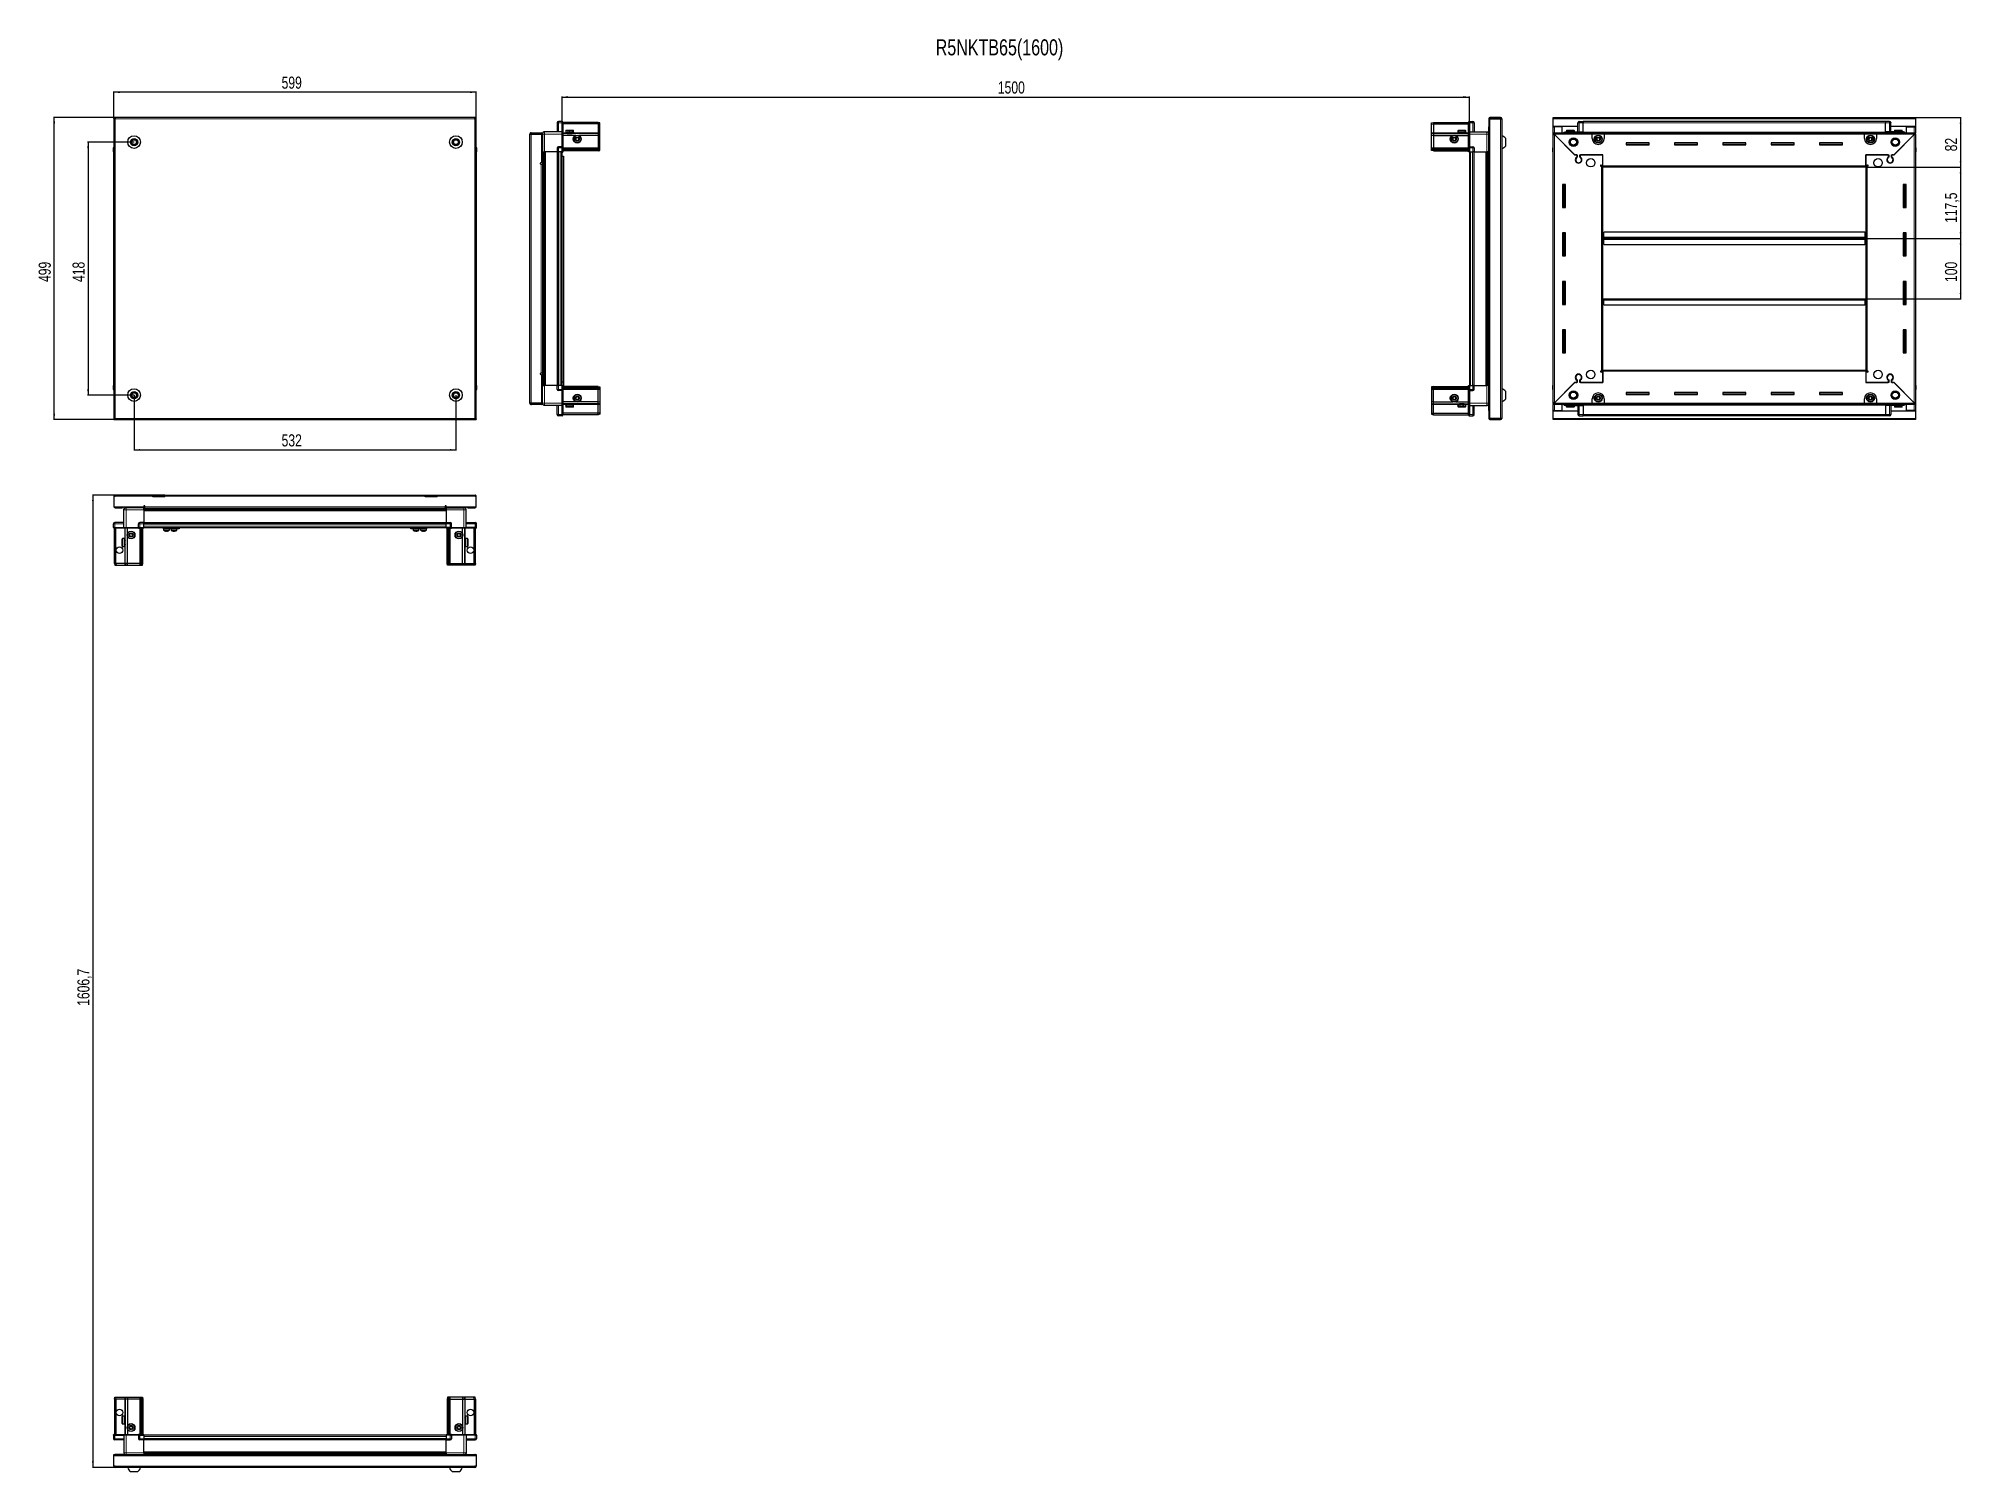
# Model space of a CAD drawing. Header units: millimetres. Extents: x 899 to 4078, y -493 to 1874.
import ezdxf

# ---------------------------------------------------------------- set-up
doc = ezdxf.new("R2010")
doc.units = ezdxf.units.MM
doc.layers.add('FORMAT', color=7, linetype='Continuous')
doc.styles.add('SLDTEXTSTYLE0', font='TXT', dxfattribs={"width": 0.75})
doc.dimstyles.new('SLDDIMSTYLE0', dxfattribs={"dimtxt": 20, "dimasz": 10, "dimexe": 0, "dimexo": 0.0625, "dimgap": 5, "dimtad": 2, "dimdec": 1, "dimrnd": 1e-09, "dimzin": 12, "dimdsep": 46, "dimtxsty": 'SLDTEXTSTYLE0', "dimsah": 1, "dimcen": 0.09, "dimadec": 0, "dimazin": 3, "dimtfac": 1, "dimtofl": 0, "dimtmove": 0, "dimatfit": 3, "dimfxl": 0, "dimfrac": 2, "dimtolj": 1, "dimtzin": 12, "dimarcsym": 0})

msp = doc.modelspace()

# ---------------------------------------------------------------- texts
at = {"layer": 'FORMAT', "insert": (2382.61, 1872.77), "char_height": 26.4583, "attachment_point": 1, "style": 'SLDTEXTSTYLE0'}
msp.add_mtext('R5NKTB65(1600)', dxfattribs=at)

# ---------------------------------------------------------------- blocks, each defined once
blk = doc.blocks.new('_D')
at = {"layer": 'FORMAT'}
for p, q in [((1024, 1743.4), (924.5, 1743.4)), ((925.5, 1244.4), (925.5, 1743.4)), ((1024, 1244.4), (924.5, 1244.4))]:
    blk.add_line(p, q, dxfattribs=at)
for points in [[(925.5, 1743.4), (923.9, 1733.4), (927, 1733.4)], [(925.5, 1244.4), (927, 1254.4), (923.9, 1254.4)]]:
    blk.add_solid(points, dxfattribs=at)
at = {"layer": 'FORMAT', "insert": (899.7, 1471.8), "char_height": 20, "attachment_point": 1, "rotation": 90, "style": 'SLDTEXTSTYLE0'}
blk.add_mtext('499', dxfattribs=at)
blk = doc.blocks.new('_D_1')
at = {"layer": 'FORMAT'}
for p, q in [((1024, 1743.4), (1024, 1786.4)), ((1623, 1785.4), (1024, 1785.4)), ((1623, 1743.4), (1623, 1786.4))]:
    blk.add_line(p, q, dxfattribs=at)
for points in [[(1024, 1785.4), (1034, 1783.9), (1034, 1787)], [(1623, 1785.4), (1613, 1787), (1613, 1783.9)]]:
    blk.add_solid(points, dxfattribs=at)
at = {"layer": 'FORMAT', "insert": (1301.3, 1811.2), "char_height": 20, "attachment_point": 1, "style": 'SLDTEXTSTYLE0'}
blk.add_mtext('599', dxfattribs=at)
blk = doc.blocks.new('_D_2')
at = {"layer": 'FORMAT'}
for p, q in [((1057.5, 1284.9), (1057.5, 1193.4)), ((1589.5, 1284.9), (1589.5, 1193.4)), ((1057.5, 1194.4), (1589.5, 1194.4))]:
    blk.add_line(p, q, dxfattribs=at)
for points in [[(1057.5, 1194.4), (1067.5, 1192.9), (1067.5, 1196)], [(1589.5, 1194.4), (1579.5, 1196), (1579.5, 1192.9)]]:
    blk.add_solid(points, dxfattribs=at)
at = {"layer": 'FORMAT', "insert": (1301.3, 1220.2), "char_height": 20, "attachment_point": 1, "style": 'SLDTEXTSTYLE0'}
blk.add_mtext('532', dxfattribs=at)
blk = doc.blocks.new('_D_3')
at = {"layer": 'FORMAT'}
for p, q in [((1057.5, 1702.9), (980.5, 1702.9)), ((981.5, 1702.9), (981.5, 1284.9)), ((1057.5, 1284.9), (980.5, 1284.9))]:
    blk.add_line(p, q, dxfattribs=at)
for points in [[(981.5, 1702.9), (979.9, 1692.9), (983, 1692.9)], [(981.5, 1284.9), (983, 1294.9), (979.9, 1294.9)]]:
    blk.add_solid(points, dxfattribs=at)
at = {"layer": 'FORMAT', "insert": (955.7, 1471.8), "char_height": 20, "attachment_point": 1, "rotation": 90, "style": 'SLDTEXTSTYLE0'}
blk.add_mtext('418', dxfattribs=at)
blk = doc.blocks.new('_D_4')
at = {"layer": 'FORMAT'}
for p, q in [((1764.9, 1686.9), (1764.9, 1778.4)), ((1764.9, 1777.4), (3264.9, 1777.4)), ((3264.9, 1686.9), (3264.9, 1778.4))]:
    blk.add_line(p, q, dxfattribs=at)
for points in [[(1764.9, 1777.4), (1774.9, 1775.9), (1774.9, 1779)], [(3264.9, 1777.4), (3254.9, 1779), (3254.9, 1775.9)]]:
    blk.add_solid(points, dxfattribs=at)
at = {"layer": 'FORMAT', "insert": (2485.3, 1803.2), "char_height": 20, "attachment_point": 1, "style": 'SLDTEXTSTYLE0'}
blk.add_mtext('1500', dxfattribs=at)
blk = doc.blocks.new('_D_5')
at = {"layer": 'FORMAT'}
for p, q in [((4002.3, 1743.4), (4077.8, 1743.4)), ((4076.8, 1743.4), (4076.8, 1661.4)), ((3920.3, 1661.4), (4077.8, 1661.4))]:
    blk.add_line(p, q, dxfattribs=at)
for points in [[(4076.8, 1743.4), (4075.3, 1733.4), (4078.4, 1733.4)], [(4076.8, 1661.4), (4078.4, 1671.4), (4075.3, 1671.4)]]:
    blk.add_solid(points, dxfattribs=at)
at = {"layer": 'FORMAT', "insert": (4051, 1687.7), "char_height": 20, "attachment_point": 1, "rotation": 90, "style": 'SLDTEXTSTYLE0'}
blk.add_mtext('82', dxfattribs=at)
blk = doc.blocks.new('_D_6')
at = {"layer": 'FORMAT'}
for p, q in [((3920.3, 1661.4), (4077.8, 1661.4)), ((4076.8, 1661.4), (4076.8, 1543.9)), ((3919.3, 1543.9), (4077.8, 1543.9))]:
    blk.add_line(p, q, dxfattribs=at)
for points in [[(4076.8, 1661.4), (4075.3, 1651.4), (4078.4, 1651.4)], [(4076.8, 1543.9), (4078.4, 1553.9), (4075.3, 1553.9)]]:
    blk.add_solid(points, dxfattribs=at)
at = {"layer": 'FORMAT', "insert": (4051, 1569.4), "char_height": 20, "attachment_point": 1, "rotation": 90, "style": 'SLDTEXTSTYLE0'}
blk.add_mtext('117,5', dxfattribs=at)
blk = doc.blocks.new('_D_7')
at = {"layer": 'FORMAT'}
for p, q in [((3919.3, 1543.9), (4077.8, 1543.9)), ((4076.8, 1543.9), (4076.8, 1443.9)), ((3919.3, 1443.9), (4077.8, 1443.9))]:
    blk.add_line(p, q, dxfattribs=at)
for points in [[(4076.8, 1543.9), (4075.3, 1533.9), (4078.4, 1533.9)], [(4076.8, 1443.9), (4078.4, 1453.9), (4075.3, 1453.9)]]:
    blk.add_solid(points, dxfattribs=at)
at = {"layer": 'FORMAT', "insert": (4051, 1471.8), "char_height": 20, "attachment_point": 1, "rotation": 90, "style": 'SLDTEXTSTYLE0'}
blk.add_mtext('100', dxfattribs=at)
blk = doc.blocks.new('_D_8')
at = {"layer": 'FORMAT'}
for p, q in [((1108.5, 1119.8), (988.5, 1119.8)), ((989.5, 1119.8), (989.5, -486.9)), ((1026.1, -486.9), (988.5, -486.9))]:
    blk.add_line(p, q, dxfattribs=at)
for points in [[(989.5, 1119.8), (987.9, 1109.8), (991, 1109.8)], [(989.5, -486.9), (991, -476.9), (987.9, -476.9)]]:
    blk.add_solid(points, dxfattribs=at)
at = {"layer": 'FORMAT', "insert": (963.7, 275.9), "char_height": 20, "attachment_point": 1, "rotation": 90, "style": 'SLDTEXTSTYLE0'}
blk.add_mtext('1606,7', dxfattribs=at)

# ---------------------------------------------------------------- dimensions: what is measured, and where the dimension line sits
at = {"layer": 'FORMAT'}
dim = msp.add_linear_dim(base=(1023.97, 1785.43), p1=(1622.97, 1743.43), p2=(1023.97, 1743.43), dimstyle='SLDDIMSTYLE0', dxfattribs=at)
dim.commit()
dim.dimension.update_dxf_attribs({"geometry": '_D_1', "text_midpoint": (1323.47, 1785.43), "dimtype": 160})
for base, p1, p2, angle, picture, middle in [((3264.9, 1777.43), (1764.9, 1686.93), (3264.9, 1686.93), 0, '_D_4', (2514.9, 1777.43)), ((925.47, 1743.43), (1023.97, 1244.43), (1023.97, 1743.43), 90, '_D', (925.47, 1493.93)), ((4076.83, 1661.43), (4002.33, 1743.43), (3920.33, 1661.43), 90, '_D_5', (4076.83, 1702.43)), ((981.47, 1284.93), (1057.47, 1702.93), (1057.47, 1284.93), 90, '_D_3', (981.47, 1493.93)), ((4076.83, 1543.93), (3920.33, 1661.43), (3919.33, 1543.93), 90, '_D_6', (4076.83, 1602.68)), ((4076.83, 1443.93), (3919.33, 1543.93), (3919.33, 1443.93), 90, '_D_7', (4076.83, 1493.93)), ((1589.47, 1194.43), (1057.47, 1284.93), (1589.47, 1284.93), 0, '_D_2', (1323.47, 1194.43)), ((989.47, -486.86), (1108.47, 1119.84), (1026.07, -486.86), 90, '_D_8', (989.47, 316.49))]:
    dim = msp.add_linear_dim(base=base, p1=p1, p2=p2, angle=angle, dimstyle='SLDDIMSTYLE0', dxfattribs=at)
    dim.commit()
    dim.dimension.update_dxf_attribs({"geometry": picture, "text_midpoint": middle, "dimtype": 160})

# ---------------------------------------------------------------- linework, layer by layer
at = {"color": 7, "linetype": 'Continuous', "lineweight": 25}
for p, q in [((1023.97, 1741.93), (1023.97, 1743.43)), ((1026.07, 1743.43), (1023.97, 1743.43)), ((1023.97, 1741.93), (1026.07, 1741.93)), ((1023.97, 1741.93), (1023.97, 1741.33)), ((1023.97, 1741.33), (1023.97, 1246.53)), ((1023.97, 1741.33), (1026.07, 1741.33)), ((1620.87, 1743.43), (1026.07, 1743.43)), ((1026.07, 1743.43), (1026.07, 1741.33)), ((1620.87, 1741.33), (1620.87, 1743.43)), ((1622.97, 1743.43), (1620.87, 1743.43)), ((1620.87, 1741.93), (1622.97, 1741.93)), ((1620.87, 1741.33), (1622.97, 1741.33)), ((1622.97, 1741.93), (1622.97, 1743.43)), ((1622.97, 1741.33), (1622.97, 1741.93)), ((1622.97, 1246.53), (1622.97, 1741.33)), ((1713.65, 1716.68), (1713.65, 1718.18)), ((1713.65, 1718.18), (1714.55, 1718.18)), ((1713.65, 1716.68), (1714.55, 1716.68)), ((1714.55, 1716.68), (1714.55, 1718.18)), ((1714.55, 1718.18), (1731.05, 1718.18)), ((1714.55, 1716.68), (1731.05, 1716.68)), ((1731.05, 1716.68), (1731.05, 1718.18)), ((1765.05, 1719.93), (1736.05, 1719.93)), ((1757.05, 1734.93), (1757.05, 1719.93)), ((1765.05, 1736.93), (1759.05, 1736.93)), ((1765.05, 1736.93), (1765.38, 1736.93)), ((1765.05, 1736.93), (1765.05, 1734.93)), ((1765.05, 1720.13), (1765.05, 1734.93)), ((1765.05, 1720.13), (1765.05, 1734.93)), ((1765.05, 1719.93), (1765.05, 1720.13)), ((1765.05, 1719.93), (1766.25, 1719.93)), ((1765.05, 1715.93), (1765.05, 1719.93)), ((1766.25, 1736.43), (1765.38, 1736.93)), ((1766.25, 1734.93), (1766.25, 1736.43)), ((1824.55, 1735.43), (1766.25, 1735.43)), ((1766.25, 1734.93), (1766.25, 1720.13)), ((1824.55, 1732.93), (1766.25, 1732.93)), ((1766.25, 1720.13), (1766.25, 1719.93)), ((1766.25, 1719.93), (1766.25, 1715.93)), ((1824.55, 1717.43), (1766.25, 1717.43)), ((1771.05, 1721.83), (1771.05, 1719.43)), ((1771.05, 1719.43), (1771.05, 1718.93)), ((1771.05, 1718.93), (1771.18, 1718.93)), ((1771.37, 1719.43), (1771.18, 1719.43)), ((1771.18, 1719.43), (1771.18, 1718.93)), ((1771.18, 1718.93), (1771.37, 1718.93)), ((1771.37, 1719.43), (1771.37, 1718.93)), ((1771.37, 1718.93), (1771.9, 1718.93)), ((1771.85, 1722.63), (1779.02, 1722.63)), ((1772.3, 1719.43), (1771.9, 1719.43)), ((1771.9, 1719.43), (1771.9, 1718.93)), ((1771.9, 1718.93), (1772.3, 1718.93)), ((1772.3, 1719.43), (1772.3, 1718.93)), ((1772.3, 1718.93), (1773.17, 1718.93)), ((1773.15, 1718.93), (1773.15, 1718.83)), ((1773.15, 1718.83), (1781.95, 1718.83)), ((1773.74, 1719.43), (1773.17, 1719.43)), ((1773.17, 1719.43), (1773.17, 1718.93)), ((1773.17, 1718.93), (1773.74, 1718.93)), ((1773.55, 1718.43), (1774.24, 1717.95)), ((1773.55, 1718.43), (1778.58, 1718.43)), ((1774.24, 1717.95), (1773.55, 1717.47)), ((1773.55, 1717.47), (1773.55, 1717.43)), ((1773.55, 1717.47), (1778.58, 1717.47)), ((1773.74, 1719.43), (1773.74, 1718.93)), ((1773.74, 1718.93), (1774.87, 1718.93)), ((1774.24, 1717.95), (1778.4, 1717.95)), ((1775.56, 1719.43), (1774.87, 1719.43)), ((1774.87, 1719.43), (1774.87, 1718.93)), ((1774.87, 1718.93), (1775.56, 1718.93)), ((1775.56, 1719.43), (1775.56, 1718.93)), ((1775.56, 1718.93), (1776.83, 1718.93)), ((1777.57, 1719.43), (1776.83, 1719.43)), ((1776.83, 1719.43), (1776.83, 1718.93)), ((1776.83, 1718.93), (1777.06, 1718.93)), ((1777.06, 1719.43), (1777.06, 1718.93)), ((1777.56, 1719.43), (1777.56, 1718.93)), ((1777.56, 1718.93), (1777.57, 1718.93)), ((1777.57, 1719.43), (1777.57, 1718.93)), ((1777.57, 1718.93), (1778.86, 1718.93)), ((1778.4, 1717.95), (1780.86, 1717.95)), ((1778.58, 1718.43), (1781.55, 1718.43)), ((1778.58, 1717.47), (1781.55, 1717.47)), ((1779.58, 1719.43), (1778.86, 1719.43)), ((1778.86, 1719.43), (1778.86, 1718.93)), ((1778.92, 1719.43), (1778.92, 1718.93)), ((1778.92, 1718.93), (1779.58, 1718.93)), ((1779.02, 1722.63), (1783.25, 1722.63)), ((1779.58, 1719.43), (1779.58, 1718.93)), ((1779.58, 1718.93), (1780.77, 1718.93)), ((1781.39, 1719.43), (1780.77, 1719.43)), ((1780.77, 1719.43), (1780.77, 1718.93)), ((1780.77, 1718.93), (1781.39, 1718.93)), ((1780.86, 1717.95), (1781.55, 1718.43)), ((1781.55, 1717.47), (1780.86, 1717.95)), ((1781.39, 1719.43), (1781.39, 1718.93)), ((1781.39, 1718.93), (1782.35, 1718.93)), ((1781.55, 1717.43), (1781.55, 1717.47)), ((1781.95, 1718.83), (1781.95, 1718.93)), ((1782.82, 1719.43), (1782.35, 1719.43)), ((1782.35, 1719.43), (1782.35, 1718.93)), ((1782.35, 1718.93), (1782.82, 1718.93)), ((1782.82, 1719.43), (1782.82, 1718.93)), ((1782.82, 1718.93), (1783.47, 1718.93)), ((1783.74, 1719.43), (1783.47, 1719.43)), ((1783.47, 1719.43), (1783.47, 1718.93)), ((1783.47, 1718.93), (1783.74, 1718.93)), ((1783.74, 1719.43), (1783.74, 1718.93)), ((1783.74, 1718.93), (1784.01, 1718.93)), ((1784.05, 1719.43), (1784.01, 1719.43)), ((1784.01, 1719.43), (1784.01, 1718.93)), ((1784.01, 1718.93), (1784.05, 1718.93)), ((1784.05, 1719.43), (1784.05, 1721.83)), ((1784.05, 1719.43), (1784.05, 1718.93)), ((1824.55, 1735.43), (1824.55, 1732.93)), ((1827.55, 1734.63), (1824.55, 1735.43)), ((1824.55, 1732.93), (1824.55, 1718.43)), ((1827.55, 1732.78), (1824.55, 1732.93)), ((1824.55, 1718.43), (1824.55, 1717.43)), ((1824.55, 1717.43), (1824.55, 1713.93)), ((1827.55, 1716.63), (1824.55, 1717.43)), ((1827.55, 1732.78), (1827.55, 1734.63)), ((1827.55, 1718.43), (1827.55, 1732.78)), ((1827.55, 1716.63), (1827.55, 1718.43)), ((3202.25, 1734.63), (3205.25, 1735.43)), ((3202.25, 1732.78), (3202.25, 1734.63)), ((3202.25, 1732.78), (3205.25, 1732.93)), ((3202.25, 1718.43), (3202.25, 1732.78)), ((3202.25, 1716.63), (3202.25, 1718.43)), ((3202.25, 1716.63), (3205.25, 1717.43)), ((3205.25, 1735.43), (3205.25, 1732.93)), ((3205.25, 1735.43), (3263.55, 1735.43)), ((3205.25, 1732.93), (3205.25, 1718.43)), ((3205.25, 1732.93), (3263.55, 1732.93)), ((3205.25, 1718.43), (3205.25, 1717.43)), ((3205.25, 1717.43), (3205.25, 1713.93)), ((3205.25, 1717.43), (3263.55, 1717.43)), ((3245.75, 1721.83), (3245.75, 1718.93)), ((3245.75, 1718.93), (3245.79, 1718.93)), ((3245.91, 1719.43), (3245.79, 1719.43)), ((3245.79, 1719.43), (3245.79, 1718.93)), ((3245.79, 1718.93), (3245.91, 1718.93)), ((3245.91, 1719.43), (3245.91, 1718.93)), ((3245.91, 1718.93), (3246.32, 1718.93)), ((3246.66, 1719.43), (3246.32, 1719.43)), ((3246.32, 1719.43), (3246.32, 1718.93)), ((3246.32, 1718.93), (3246.66, 1718.93)), ((3246.55, 1722.63), (3257.95, 1722.63)), ((3246.66, 1719.43), (3246.66, 1718.93)), ((3246.66, 1718.93), (3247.43, 1718.93)), ((3247.95, 1719.43), (3247.43, 1719.43)), ((3247.43, 1719.43), (3247.43, 1718.93)), ((3247.43, 1718.93), (3247.95, 1718.93)), ((3247.85, 1718.93), (3247.85, 1718.83)), ((3247.85, 1718.83), (3256.65, 1718.83)), ((3247.95, 1719.43), (3247.95, 1718.93)), ((3247.95, 1718.93), (3249.01, 1718.93)), ((3248.25, 1718.43), (3248.94, 1717.95)), ((3248.25, 1718.43), (3256.25, 1718.43)), ((3248.94, 1717.95), (3248.25, 1717.47)), ((3248.25, 1717.47), (3248.25, 1717.43)), ((3248.25, 1717.47), (3256.25, 1717.47)), ((3248.94, 1717.95), (3255.56, 1717.95)), ((3249.67, 1719.43), (3249.01, 1719.43)), ((3249.01, 1719.43), (3249.01, 1718.93)), ((3249.01, 1718.93), (3249.67, 1718.93)), ((3249.67, 1719.43), (3249.67, 1718.93)), ((3249.67, 1718.93), (3250.91, 1718.93)), ((3251.64, 1719.43), (3250.91, 1719.43)), ((3250.91, 1719.43), (3250.91, 1718.93)), ((3250.91, 1718.93), (3251.34, 1718.93)), ((3251.34, 1719.43), (3251.34, 1718.93)), ((3251.64, 1719.43), (3251.64, 1718.93)), ((3251.64, 1718.93), (3252.94, 1718.93)), ((3253.67, 1719.43), (3252.94, 1719.43)), ((3252.94, 1719.43), (3252.94, 1718.93)), ((3253.21, 1719.43), (3253.21, 1718.93)), ((3253.21, 1718.93), (3253.67, 1718.93)), ((3253.67, 1719.43), (3253.67, 1718.93)), ((3253.67, 1718.93), (3254.9, 1718.93)), ((3255.56, 1719.43), (3254.9, 1719.43)), ((3254.9, 1719.43), (3254.9, 1718.93)), ((3254.9, 1718.93), (3255.56, 1718.93)), ((3255.56, 1719.43), (3255.56, 1718.93)), ((3255.56, 1718.93), (3256.61, 1718.93)), ((3255.56, 1717.95), (3256.25, 1718.43)), ((3256.25, 1717.47), (3255.56, 1717.95)), ((3256.25, 1717.43), (3256.25, 1717.47)), ((3257.13, 1719.43), (3256.61, 1719.43)), ((3256.61, 1719.43), (3256.61, 1718.93)), ((3256.61, 1718.93), (3257.13, 1718.93)), ((3256.65, 1718.83), (3256.65, 1718.93)), ((3257.13, 1719.43), (3257.13, 1718.93)), ((3257.13, 1718.93), (3257.88, 1718.93)), ((3258.22, 1719.43), (3257.88, 1719.43)), ((3257.88, 1719.43), (3257.88, 1718.93)), ((3257.88, 1718.93), (3258.22, 1718.93)), ((3258.22, 1719.43), (3258.22, 1718.93)), ((3258.22, 1718.93), (3258.61, 1718.93)), ((3258.72, 1719.43), (3258.61, 1719.43)), ((3258.61, 1719.43), (3258.61, 1718.93)), ((3258.61, 1718.93), (3258.72, 1718.93)), ((3258.72, 1719.43), (3258.72, 1718.93)), ((3258.72, 1718.93), (3258.75, 1718.93)), ((3258.75, 1718.93), (3258.75, 1721.83)), ((3264.41, 1736.93), (3263.55, 1736.43)), ((3264.41, 1736.93), (3263.55, 1736.43)), ((3263.55, 1736.43), (3263.55, 1734.93)), ((3263.55, 1720.13), (3263.55, 1734.93)), ((3263.55, 1719.93), (3263.55, 1720.13)), ((3264.75, 1719.93), (3263.55, 1719.93)), ((3263.55, 1715.93), (3263.55, 1719.93)), ((3264.75, 1736.93), (3264.41, 1736.93)), ((3264.75, 1736.93), (3264.41, 1736.93)), ((3264.75, 1736.93), (3264.75, 1736.93)), ((3264.75, 1734.93), (3264.75, 1736.93)), ((3264.75, 1736.93), (3270.75, 1736.93)), ((3264.75, 1734.93), (3264.75, 1720.13)), ((3264.75, 1720.13), (3264.75, 1719.93)), ((3264.75, 1719.93), (3264.75, 1715.93)), ((3264.75, 1719.93), (3293.75, 1719.93)), ((3272.75, 1734.93), (3272.75, 1719.93)), ((3296.65, 1728.43), (3296.65, 1259.43)), ((3296.65, 1728.43), (3298.75, 1728.43)), ((3296.75, 1741.33), (3296.75, 1728.93)), ((3296.75, 1728.93), (3298.25, 1728.93)), ((3298.25, 1741.33), (3298.25, 1728.93)), ((3298.75, 1728.43), (3298.75, 1741.33)), ((3298.75, 1741.33), (3316.15, 1741.33)), ((3316.15, 1743.43), (3298.85, 1743.43)), ((3316.15, 1741.93), (3298.85, 1741.93)), ((3316.15, 1741.93), (3316.15, 1743.43)), ((3316.15, 1741.33), (3318.25, 1741.33)), ((3318.25, 1741.33), (3318.25, 1246.53)), ((3403.33, 1741.33), (3403.33, 1743.43)), ((3403.33, 1743.43), (4002.33, 1743.43)), ((3403.33, 1728.93), (3403.33, 1741.33)), ((3444.33, 1728.93), (3403.33, 1728.93)), ((3403.33, 1728.43), (3403.33, 1728.93)), ((3403.33, 1728.43), (3405.43, 1728.43)), ((3403.33, 1718.18), (3403.33, 1728.43)), ((3403.33, 1716.68), (3403.33, 1718.18)), ((3403.33, 1718.18), (3404.33, 1718.18)), ((3403.33, 1716.18), (3403.33, 1716.68)), ((3403.33, 1716.68), (3404.33, 1716.68)), ((3404.33, 1718.18), (3467.83, 1718.18)), ((3404.33, 1716.68), (3404.33, 1718.18)), ((3404.83, 1728.43), (3404.83, 1728.93)), ((3418.33, 1728.43), (3405.43, 1728.43)), ((3418.33, 1718.18), (3418.33, 1728.43)), ((3423.83, 1719.93), (3452.83, 1719.93)), ((3425.33, 1721.83), (3425.33, 1719.93)), ((3426.13, 1722.63), (3437.53, 1722.63)), ((3438.33, 1719.93), (3438.33, 1721.83)), ((3444.33, 1719.93), (3444.33, 1734.93)), ((3445, 1736.43), (3445, 1736.43)), ((3446.33, 1736.93), (3452.83, 1736.93)), ((3446.33, 1736.93), (3452.83, 1736.93)), ((3452.75, 1718.18), (3452.83, 1719.9)), ((3452.83, 1736.93), (3452.82, 1736.93)), ((3452.83, 1736.93), (3452.83, 1736.93)), ((3452.83, 1736.93), (3452.83, 1734.93)), ((3952.83, 1736.78), (3452.83, 1736.78)), ((3452.83, 1719.93), (3452.83, 1734.93)), ((3452.83, 1719.93), (3452.83, 1719.43)), ((3452.83, 1718.78), (3952.83, 1718.78)), ((3467.83, 1716.08), (3467.83, 1718.18)), ((3467.83, 1718.18), (3487.83, 1718.18)), ((3467.83, 1716.68), (3487.83, 1716.68)), ((3487.83, 1718.18), (3487.83, 1716.08)), ((3487.83, 1718.18), (3917.83, 1718.18)), ((3917.83, 1716.08), (3917.83, 1718.18)), ((3917.83, 1718.18), (3937.83, 1718.18)), ((3917.83, 1716.68), (3937.83, 1716.68)), ((3937.83, 1718.18), (4001.33, 1718.18)), ((3937.83, 1718.18), (3937.83, 1716.08)), ((3952.83, 1736.93), (3952.83, 1736.93)), ((3959.33, 1736.93), (3952.83, 1736.93)), ((3959.33, 1736.93), (3952.83, 1736.93)), ((3952.83, 1736.93), (3952.83, 1734.93)), ((3952.83, 1719.93), (3952.83, 1734.93)), ((3952.83, 1719.93), (3952.83, 1719.43)), ((3981.83, 1719.93), (3952.83, 1719.93)), ((3952.83, 1719.9), (3952.9, 1718.18)), ((3961.33, 1734.93), (3961.33, 1734.93)), ((3961.33, 1719.93), (3961.33, 1734.93)), ((4002.33, 1728.93), (3961.33, 1728.93)), ((3967.33, 1721.83), (3967.33, 1719.93)), ((3968.13, 1722.63), (3979.53, 1722.63)), ((3980.33, 1719.93), (3980.33, 1721.83)), ((3987.33, 1718.18), (3987.33, 1728.43)), ((3987.33, 1728.43), (4000.23, 1728.43)), ((4000.23, 1728.43), (4002.33, 1728.43)), ((4000.83, 1728.43), (4000.83, 1728.93)), ((4001.33, 1716.68), (4001.33, 1718.18)), ((4001.33, 1718.18), (4002.33, 1718.18)), ((4001.33, 1716.68), (4002.33, 1716.68)), ((4002.33, 1743.43), (4002.33, 1741.33)), ((4002.33, 1741.33), (4002.33, 1728.93)), ((4002.33, 1728.43), (4002.33, 1728.93)), ((4002.33, 1728.43), (4002.33, 1718.18)), ((4002.33, 1716.68), (4002.33, 1718.18)), ((4002.33, 1716.68), (4002.33, 1716.18)), ((1023.47, 1693.43), (1023.47, 1686.93)), ((1023.47, 1686.93), (1023.47, 1693.43)), ((1023.47, 1686.93), (1023.47, 1686.93)), ((1023.97, 1686.93), (1023.47, 1686.93)), ((1023.62, 1686.93), (1023.62, 1300.93)), ((1622.97, 1694.76), (1622.97, 1694.76)), ((1622.97, 1686.93), (1623.47, 1686.93)), ((1623.32, 1300.93), (1623.32, 1686.93)), ((1623.47, 1693.43), (1623.47, 1686.93)), ((1623.47, 1686.93), (1623.47, 1693.43)), ((1623.47, 1686.93), (1623.47, 1686.93)), ((1623.47, 1686.93), (1623.47, 1686.93)), ((1713.05, 1716.08), (1711.55, 1716.08)), ((1711.55, 1715.58), (1711.55, 1716.08)), ((1711.55, 1272.28), (1711.55, 1715.58)), ((1713.65, 1716.18), (1731.05, 1716.18)), ((1732.55, 1716.18), (1731.05, 1716.18)), ((1731.05, 1716.18), (1731.05, 1668.68)), ((1731.05, 1689.68), (1732.55, 1689.68)), ((1732.55, 1686.93), (1731.05, 1686.93)), ((1732.55, 1715.93), (1732.55, 1686.93)), ((1733.2, 1300.93), (1733.2, 1686.93)), ((1734.99, 1686.93), (1734.99, 1300.93)), ((1735.03, 1686.93), (1735.03, 1300.93)), ((1757.05, 1686.93), (1736.05, 1686.93)), ((1757.05, 1693.43), (1757.05, 1686.93)), ((1757.05, 1686.93), (1759.05, 1686.93)), ((1757.7, 1300.93), (1757.7, 1686.93)), ((1765.05, 1695.43), (1759.05, 1695.43)), ((1765.05, 1686.93), (1759.05, 1686.93)), ((1764.9, 1300.93), (1764.9, 1686.93)), ((1765.05, 1695.63), (1765.05, 1715.93)), ((1765.05, 1695.43), (1765.05, 1695.63)), ((1765.05, 1695.43), (1765.05, 1693.43)), ((1765.05, 1695.43), (1766.25, 1695.43)), ((1765.05, 1686.93), (1765.05, 1693.43)), ((1765.05, 1686.93), (1765.05, 1693.43)), ((1765.05, 1686.93), (1765.38, 1686.93)), ((1765.05, 1686.93), (1765.05, 1686.93)), ((1765.38, 1686.93), (1765.38, 1693.43)), ((1766.25, 1686.93), (1765.38, 1686.93)), ((1765.38, 1686.93), (1765.38, 1686.93)), ((1766.25, 1715.93), (1766.25, 1695.63)), ((1787.55, 1713.93), (1766.25, 1713.93)), ((1766.25, 1695.63), (1766.25, 1695.43)), ((1766.25, 1694.76), (1766.25, 1695.43)), ((1766.25, 1694.76), (1766.25, 1686.93)), ((1824.55, 1692.43), (1766.25, 1692.43)), ((1824.55, 1691.43), (1766.25, 1691.43)), ((1824.55, 1689.93), (1766.25, 1689.93)), ((1824.55, 1688.43), (1766.25, 1688.43)), ((1824.55, 1713.93), (1792.55, 1713.93)), ((1824.55, 1713.93), (1824.55, 1693.43)), ((1824.55, 1713.93), (1827.55, 1713.6)), ((1824.55, 1693.43), (1824.55, 1692.43)), ((1824.55, 1692.43), (1824.55, 1691.43)), ((1824.55, 1692.43), (1827.55, 1691.63)), ((1824.55, 1691.43), (1824.55, 1689.93)), ((1824.55, 1691.43), (1827.55, 1690.89)), ((1824.55, 1689.93), (1827.55, 1690.39)), ((1824.55, 1689.93), (1824.55, 1688.43)), ((1824.55, 1688.43), (1827.55, 1689.24)), ((1827.55, 1713.6), (1827.55, 1716.63)), ((1827.55, 1693.43), (1827.55, 1713.6)), ((1827.55, 1691.63), (1827.55, 1693.43)), ((1827.55, 1690.89), (1827.55, 1691.63)), ((1827.55, 1690.39), (1827.55, 1690.89)), ((1827.55, 1689.24), (1827.55, 1690.39)), ((3202.25, 1713.6), (3202.25, 1716.63)), ((3205.25, 1713.93), (3202.25, 1713.6)), ((3202.25, 1693.43), (3202.25, 1713.6)), ((3202.25, 1691.63), (3202.25, 1693.43)), ((3205.25, 1692.43), (3202.25, 1691.63)), ((3202.25, 1690.89), (3202.25, 1691.63)), ((3205.25, 1691.43), (3202.25, 1690.89)), ((3202.25, 1690.39), (3202.25, 1690.89)), ((3202.25, 1689.24), (3202.25, 1690.39)), ((3205.25, 1689.93), (3202.25, 1690.39)), ((3205.25, 1688.43), (3202.25, 1689.24)), ((3205.25, 1713.93), (3205.25, 1693.43)), ((3205.25, 1713.93), (3237.25, 1713.93)), ((3205.25, 1693.43), (3205.25, 1692.43)), ((3205.25, 1692.43), (3205.25, 1691.43)), ((3205.25, 1692.43), (3263.55, 1692.43)), ((3205.25, 1691.43), (3205.25, 1689.93)), ((3205.25, 1691.43), (3263.55, 1691.43)), ((3205.25, 1689.93), (3263.55, 1689.93)), ((3205.25, 1689.93), (3205.25, 1688.43)), ((3205.25, 1688.43), (3263.55, 1688.43)), ((3242.25, 1713.93), (3263.55, 1713.93)), ((3263.55, 1695.63), (3263.55, 1715.93)), ((3263.55, 1695.43), (3263.55, 1695.63)), ((3264.75, 1695.43), (3263.55, 1695.43)), ((3263.55, 1695.43), (3263.55, 1694.76)), ((3263.55, 1686.93), (3263.55, 1694.76)), ((3264.41, 1686.93), (3263.55, 1686.93)), ((3264.41, 1693.43), (3264.41, 1686.93)), ((3264.75, 1686.93), (3264.41, 1686.93)), ((3264.75, 1715.93), (3264.75, 1695.63)), ((3264.75, 1695.63), (3264.75, 1695.43)), ((3264.75, 1693.43), (3264.75, 1695.43)), ((3264.75, 1693.43), (3264.75, 1695.43)), ((3264.75, 1695.43), (3270.75, 1695.43)), ((3264.75, 1693.43), (3264.75, 1686.93)), ((3264.75, 1686.93), (3270.75, 1686.93)), ((3264.9, 1686.93), (3264.9, 1300.93)), ((3272.75, 1686.93), (3270.75, 1686.93)), ((3272.1, 1686.93), (3272.1, 1300.93)), ((3272.75, 1693.43), (3272.75, 1686.93)), ((3272.75, 1686.93), (3293.75, 1686.93)), ((3294.77, 1300.93), (3294.77, 1686.93)), ((3294.81, 1300.93), (3294.81, 1686.93)), ((3296.6, 1686.93), (3296.6, 1300.93)), ((3324.85, 1696.93), (3324.85, 1708.93)), ((3402.82, 1693.43), (3402.82, 1686.93)), ((3402.82, 1686.93), (3402.83, 1686.93)), ((3402.83, 1686.93), (3402.83, 1693.43)), ((3403.33, 1686.93), (3402.83, 1686.93)), ((3402.98, 1686.93), (3402.98, 1300.93)), ((3403.33, 1271.68), (3403.33, 1716.18)), ((3404.83, 1716.18), (3403.33, 1716.18)), ((3404.93, 1716.08), (3438.83, 1682.18)), ((3439.53, 1681.48), (3405.43, 1715.58)), ((3467.83, 1709.18), (3467.83, 1716.08)), ((3487.83, 1716.08), (3487.83, 1709.18)), ((3561.83, 1701.93), (3523.83, 1701.93)), ((3523.83, 1701.93), (3523.83, 1698.43)), ((3561.83, 1699.18), (3523.83, 1699.18)), ((3523.83, 1698.43), (3561.83, 1698.43)), ((3561.83, 1698.43), (3561.83, 1701.93)), ((3641.83, 1701.93), (3603.83, 1701.93)), ((3603.83, 1701.93), (3603.83, 1698.43)), ((3641.83, 1699.18), (3603.83, 1699.18)), ((3603.83, 1698.43), (3641.83, 1698.43)), ((3641.83, 1698.43), (3641.83, 1701.93)), ((3721.83, 1701.93), (3683.83, 1701.93)), ((3683.83, 1701.93), (3683.83, 1698.43)), ((3721.83, 1699.18), (3683.83, 1699.18)), ((3683.83, 1698.43), (3721.83, 1698.43)), ((3721.83, 1698.43), (3721.83, 1701.93)), ((3801.83, 1701.93), (3763.83, 1701.93)), ((3763.83, 1701.93), (3763.83, 1698.43)), ((3801.83, 1699.18), (3763.83, 1699.18)), ((3763.83, 1698.43), (3801.83, 1698.43)), ((3801.83, 1698.43), (3801.83, 1701.93)), ((3881.83, 1701.93), (3843.83, 1701.93)), ((3843.83, 1701.93), (3843.83, 1698.43)), ((3881.83, 1699.18), (3843.83, 1699.18)), ((3843.83, 1698.43), (3881.83, 1698.43)), ((3881.83, 1698.43), (3881.83, 1701.93)), ((3917.83, 1709.18), (3917.83, 1716.08)), ((3937.83, 1716.08), (3937.83, 1709.18)), ((4000.23, 1715.58), (3966.13, 1681.48)), ((3966.83, 1682.18), (4000.73, 1716.08)), ((4000.83, 1716.18), (4002.33, 1716.18)), ((4002.33, 1716.18), (4002.33, 1271.68)), ((4002.33, 1694.76), (4002.33, 1694.76)), ((4002.33, 1686.93), (4002.83, 1686.93)), ((4002.68, 1300.93), (4002.68, 1686.93)), ((4002.83, 1693.43), (4002.83, 1686.93)), ((4002.83, 1686.93), (4002.83, 1693.43)), ((4002.83, 1686.93), (4002.83, 1686.93)), ((4002.83, 1686.93), (4002.83, 1686.93)), ((1731.05, 1668.68), (1729.7, 1668.68)), ((1729.7, 1666.68), (1730.45, 1666.68)), ((1730.45, 1666.68), (1732.55, 1666.68)), ((1732.55, 1666.68), (1732.55, 1321.18)), ((1764.9, 1679.93), (1767.4, 1679.93)), ((1767.4, 1679.93), (1767.4, 1306.43)), ((3438.83, 1682.18), (3443.03, 1682.18)), ((3440.23, 1682.18), (3439.53, 1681.48)), ((3442.33, 1682.18), (3440.23, 1682.18)), ((3442.33, 1682.18), (3442.33, 1678.29)), ((3443.03, 1682.18), (3443.03, 1677.9)), ((3443.33, 1669.32), (3443.33, 1668.56)), ((3447.63, 1682.18), (3485.33, 1682.18)), ((3447.63, 1677.9), (3447.63, 1682.18)), ((3448.33, 1678.29), (3448.33, 1682.18)), ((3485.33, 1682.18), (3448.33, 1682.18)), ((3482.48, 1664.93), (3485.33, 1664.93)), ((3483.23, 1662.93), (3482.48, 1662.93)), ((3483.23, 1662.93), (3485.33, 1662.93)), ((3485.33, 1663.93), (3483.33, 1663.93)), ((3483.33, 1663.93), (3483.33, 1662.93)), ((3485.33, 1663.53), (3485.33, 1682.18)), ((3485.33, 1664.93), (3485.33, 1682.18)), ((3485.33, 1661.43), (3485.33, 1663.53)), ((3920.33, 1661.43), (3485.33, 1661.43)), ((3485.33, 1326.43), (3485.33, 1661.43)), ((3920.33, 1682.18), (3958.03, 1682.18)), ((3920.33, 1663.53), (3920.33, 1682.18)), ((3920.33, 1682.18), (3920.33, 1664.93)), ((3957.33, 1682.18), (3920.33, 1682.18)), ((3920.33, 1664.93), (3923.18, 1664.93)), ((3922.33, 1663.93), (3920.33, 1663.93)), ((3920.33, 1663.53), (3920.33, 1661.43)), ((3920.33, 1662.93), (3922.43, 1662.93)), ((3920.33, 1661.43), (3920.33, 1326.43)), ((3922.33, 1662.93), (3922.33, 1663.93)), ((3923.18, 1662.93), (3922.43, 1662.93)), ((3957.33, 1682.18), (3957.33, 1678.29)), ((3958.03, 1682.18), (3958.03, 1677.9)), ((3962.33, 1669.32), (3962.33, 1668.56)), ((3962.63, 1682.18), (3966.83, 1682.18)), ((3962.63, 1677.9), (3962.63, 1682.18)), ((3965.43, 1682.18), (3963.33, 1682.18)), ((3963.33, 1678.29), (3963.33, 1682.18)), ((3966.13, 1681.48), (3965.43, 1682.18)), ((3423.83, 1632.93), (3418.83, 1632.93)), ((3418.83, 1632.93), (3418.83, 1594.93)), ((3420.98, 1594.93), (3420.98, 1632.93)), ((3422.77, 1594.93), (3422.77, 1632.93)), ((3422.8, 1594.93), (3422.8, 1632.93)), ((3423.83, 1594.93), (3423.83, 1632.93)), ((3981.83, 1632.93), (3981.83, 1594.93)), ((3986.83, 1632.93), (3981.83, 1632.93)), ((3982.85, 1632.93), (3982.85, 1594.93)), ((3982.88, 1632.93), (3982.88, 1594.93)), ((3984.68, 1632.93), (3984.68, 1594.93)), ((3986.83, 1594.93), (3986.83, 1632.93)), ((3418.83, 1594.93), (3423.83, 1594.93)), ((3981.83, 1594.93), (3986.83, 1594.93)), ((3423.83, 1552.93), (3418.83, 1552.93)), ((3418.83, 1552.93), (3418.83, 1514.93)), ((3420.98, 1514.93), (3420.98, 1552.93)), ((3422.77, 1514.93), (3422.77, 1552.93)), ((3422.8, 1514.93), (3422.8, 1552.93)), ((3423.83, 1514.93), (3423.83, 1552.93)), ((3486.08, 1543.93), (3485.33, 1543.93)), ((3486.33, 1546.78), (3486.08, 1546.78)), ((3486.08, 1546.78), (3486.08, 1543.93)), ((3486.08, 1543.93), (3486.08, 1541.08)), ((3486.08, 1541.08), (3486.33, 1541.08)), ((3487.33, 1553.93), (3486.33, 1552.93)), ((3486.33, 1552.93), (3486.33, 1546.03)), ((3486.33, 1543.93), (3486.33, 1546.03)), ((3919.33, 1543.93), (3486.33, 1543.93)), ((3486.33, 1541.83), (3486.33, 1543.93)), ((3486.33, 1541.83), (3486.33, 1534.93)), ((3486.33, 1534.93), (3487.33, 1533.93)), ((3918.33, 1553.93), (3487.33, 1553.93)), ((3487.33, 1533.93), (3918.33, 1533.93)), ((3919.33, 1552.93), (3918.33, 1553.93)), ((3918.33, 1533.93), (3919.33, 1534.93)), ((3919.33, 1546.03), (3919.33, 1552.93)), ((3919.58, 1546.78), (3919.33, 1546.78)), ((3919.33, 1546.03), (3919.33, 1543.93)), ((3919.33, 1543.93), (3919.33, 1541.83)), ((3919.33, 1534.93), (3919.33, 1541.83)), ((3919.33, 1541.08), (3919.58, 1541.08)), ((3919.58, 1543.93), (3919.58, 1546.78)), ((3920.33, 1543.93), (3919.58, 1543.93)), ((3919.58, 1541.08), (3919.58, 1543.93)), ((3981.83, 1552.93), (3981.83, 1514.93)), ((3986.83, 1552.93), (3981.83, 1552.93)), ((3982.85, 1552.93), (3982.85, 1514.93)), ((3982.88, 1552.93), (3982.88, 1514.93)), ((3984.68, 1552.93), (3984.68, 1514.93)), ((3986.83, 1514.93), (3986.83, 1552.93)), ((3418.83, 1514.93), (3423.83, 1514.93)), ((3981.83, 1514.93), (3986.83, 1514.93)), ((3423.83, 1472.93), (3418.83, 1472.93)), ((3418.83, 1472.93), (3418.83, 1434.93)), ((3420.98, 1434.93), (3420.98, 1472.93)), ((3422.77, 1434.93), (3422.77, 1472.93)), ((3422.8, 1434.93), (3422.8, 1472.93)), ((3423.83, 1434.93), (3423.83, 1472.93)), ((3981.83, 1472.93), (3981.83, 1434.93)), ((3986.83, 1472.93), (3981.83, 1472.93)), ((3982.85, 1472.93), (3982.85, 1434.93)), ((3982.88, 1472.93), (3982.88, 1434.93)), ((3984.68, 1472.93), (3984.68, 1434.93)), ((3986.83, 1434.93), (3986.83, 1472.93)), ((3418.83, 1434.93), (3423.83, 1434.93)), ((3485.33, 1443.93), (3486.08, 1443.93)), ((3486.08, 1443.93), (3486.08, 1441.08)), ((3486.08, 1441.08), (3486.33, 1441.08)), ((3486.33, 1443.93), (3919.33, 1443.93)), ((3486.33, 1441.83), (3486.33, 1443.93)), ((3486.33, 1441.83), (3486.33, 1434.93)), ((3486.33, 1434.93), (3487.33, 1433.93)), ((3487.33, 1433.93), (3918.33, 1433.93)), ((3918.33, 1433.93), (3919.33, 1434.93)), ((3919.33, 1443.93), (3919.33, 1441.83)), ((3919.33, 1434.93), (3919.33, 1441.83)), ((3919.33, 1441.08), (3919.58, 1441.08)), ((3919.58, 1441.08), (3919.58, 1443.93)), ((3919.58, 1443.93), (3920.33, 1443.93)), ((3981.83, 1434.93), (3986.83, 1434.93)), ((3423.83, 1392.93), (3418.83, 1392.93)), ((3418.83, 1392.93), (3418.83, 1354.93)), ((3420.98, 1354.93), (3420.98, 1392.93)), ((3422.77, 1354.93), (3422.77, 1392.93)), ((3422.8, 1354.93), (3422.8, 1392.93)), ((3423.83, 1354.93), (3423.83, 1392.93)), ((3981.83, 1392.93), (3981.83, 1354.93)), ((3986.83, 1392.93), (3981.83, 1392.93)), ((3982.85, 1392.93), (3982.85, 1354.93)), ((3982.88, 1392.93), (3982.88, 1354.93)), ((3984.68, 1392.93), (3984.68, 1354.93)), ((3986.83, 1354.93), (3986.83, 1392.93)), ((3418.83, 1354.93), (3423.83, 1354.93)), ((3981.83, 1354.93), (3986.83, 1354.93)), ((1730.45, 1321.18), (1729.7, 1321.18)), ((1729.7, 1319.18), (1731.05, 1319.18)), ((1732.55, 1321.18), (1730.45, 1321.18)), ((1731.05, 1319.18), (1731.05, 1271.68)), ((1767.4, 1306.43), (1764.9, 1306.43)), ((1767.4, 1306.43), (1767.4, 1299.43)), ((3438.83, 1305.68), (3404.93, 1271.78)), ((3405.43, 1272.28), (3439.53, 1306.38)), ((3443.03, 1305.68), (3438.83, 1305.68)), ((3439.53, 1306.38), (3440.23, 1305.68)), ((3440.23, 1305.68), (3442.33, 1305.68)), ((3442.33, 1309.57), (3442.33, 1305.68)), ((3443.03, 1309.97), (3443.03, 1305.68)), ((3443.33, 1319.31), (3443.33, 1318.55)), ((3447.63, 1305.68), (3447.63, 1309.97)), ((3485.33, 1305.68), (3447.63, 1305.68)), ((3448.33, 1305.68), (3448.33, 1309.57)), ((3448.33, 1305.68), (3485.33, 1305.68)), ((3482.48, 1324.93), (3483.23, 1324.93)), ((3485.33, 1322.93), (3482.48, 1322.93)), ((3485.33, 1324.93), (3483.23, 1324.93)), ((3483.33, 1324.93), (3483.33, 1323.93)), ((3483.33, 1323.93), (3485.33, 1323.93)), ((3485.33, 1324.33), (3485.33, 1326.43)), ((3485.33, 1326.43), (3920.33, 1326.43)), ((3485.33, 1324.33), (3485.33, 1305.68)), ((3485.33, 1305.68), (3485.33, 1322.93)), ((3920.33, 1326.43), (3920.33, 1324.33)), ((3922.43, 1324.93), (3920.33, 1324.93)), ((3920.33, 1324.33), (3920.33, 1305.68)), ((3920.33, 1323.93), (3922.33, 1323.93)), ((3920.33, 1322.93), (3920.33, 1305.68)), ((3923.18, 1322.93), (3920.33, 1322.93)), ((3958.03, 1305.68), (3920.33, 1305.68)), ((3920.33, 1305.68), (3957.33, 1305.68)), ((3922.33, 1323.93), (3922.33, 1324.93)), ((3922.43, 1324.93), (3923.18, 1324.93)), ((3957.33, 1309.57), (3957.33, 1305.68)), ((3958.03, 1309.97), (3958.03, 1305.68)), ((3962.33, 1319.31), (3962.33, 1318.55)), ((3962.63, 1305.68), (3962.63, 1309.97)), ((3966.83, 1305.68), (3962.63, 1305.68)), ((3963.33, 1305.68), (3963.33, 1309.57)), ((3963.33, 1305.68), (3965.43, 1305.68)), ((3965.43, 1305.68), (3966.13, 1306.38)), ((3966.13, 1306.38), (4000.23, 1272.28)), ((4000.73, 1271.78), (3966.83, 1305.68)), ((1023.47, 1294.43), (1023.47, 1300.93)), ((1023.47, 1300.93), (1023.47, 1300.93)), ((1023.47, 1300.93), (1023.47, 1300.93)), ((1023.47, 1300.93), (1023.47, 1294.43)), ((1023.97, 1300.93), (1023.47, 1300.93)), ((1023.97, 1293.11), (1023.97, 1293.11)), ((1622.97, 1300.93), (1623.47, 1300.93)), ((1623.47, 1300.93), (1623.47, 1300.93)), ((1623.47, 1294.43), (1623.47, 1300.93)), ((1623.47, 1300.93), (1623.47, 1294.43)), ((1711.55, 1271.78), (1711.55, 1272.28)), ((1713.05, 1271.78), (1711.55, 1271.78)), ((1731.05, 1271.68), (1713.65, 1271.68)), ((1732.55, 1300.93), (1731.05, 1300.93)), ((1732.55, 1298.18), (1731.05, 1298.18)), ((1731.05, 1271.68), (1732.55, 1271.68)), ((1732.55, 1271.93), (1732.55, 1300.93)), ((1757.05, 1300.93), (1736.05, 1300.93)), ((1757.05, 1294.43), (1757.05, 1300.93)), ((1757.05, 1300.93), (1759.05, 1300.93)), ((1765.05, 1300.93), (1759.05, 1300.93)), ((1765.05, 1292.43), (1759.05, 1292.43)), ((1765.05, 1294.43), (1765.05, 1300.93)), ((1765.05, 1300.93), (1765.38, 1300.93)), ((1765.05, 1294.43), (1765.05, 1292.43)), ((1765.05, 1294.43), (1765.05, 1292.43)), ((1765.05, 1292.43), (1766.25, 1292.43)), ((1765.05, 1292.23), (1765.05, 1292.43)), ((1765.05, 1271.93), (1765.05, 1292.23)), ((1765.05, 1267.93), (1765.05, 1271.93)), ((1765.38, 1294.43), (1765.38, 1300.93)), ((1765.38, 1300.93), (1766.25, 1300.93)), ((1766.25, 1300.93), (1766.25, 1293.11)), ((1824.55, 1299.43), (1766.25, 1299.43)), ((1824.55, 1297.93), (1766.25, 1297.93)), ((1824.55, 1296.43), (1766.25, 1296.43)), ((1824.55, 1295.43), (1766.25, 1295.43)), ((1766.25, 1292.43), (1766.25, 1293.11)), ((1766.25, 1292.43), (1766.25, 1292.23)), ((1766.25, 1292.23), (1766.25, 1271.93)), ((1787.55, 1273.93), (1766.25, 1273.93)), ((1766.25, 1271.93), (1766.25, 1267.93)), ((1824.55, 1273.93), (1792.55, 1273.93)), ((1824.55, 1297.93), (1824.55, 1299.43)), ((1824.55, 1299.43), (1827.55, 1298.63)), ((1824.55, 1296.43), (1824.55, 1297.93)), ((1824.55, 1297.93), (1827.55, 1297.48)), ((1824.55, 1296.43), (1827.55, 1296.98)), ((1824.55, 1295.43), (1824.55, 1296.43)), ((1824.55, 1295.43), (1827.55, 1296.24)), ((1824.55, 1294.43), (1824.55, 1295.43)), ((1824.55, 1273.93), (1824.55, 1294.43)), ((1824.55, 1273.93), (1827.55, 1274.27)), ((1824.55, 1270.43), (1824.55, 1273.93)), ((1827.55, 1298.63), (1827.55, 1297.48)), ((1827.55, 1297.48), (1827.55, 1296.98)), ((1827.55, 1296.98), (1827.55, 1296.24)), ((1827.55, 1296.24), (1827.55, 1294.43)), ((1827.55, 1294.43), (1827.55, 1274.27)), ((1827.55, 1274.27), (1827.55, 1271.24)), ((3205.25, 1299.43), (3202.25, 1298.63)), ((3202.25, 1298.63), (3202.25, 1297.48)), ((3205.25, 1297.93), (3202.25, 1297.48)), ((3202.25, 1297.48), (3202.25, 1296.98)), ((3205.25, 1296.43), (3202.25, 1296.98)), ((3202.25, 1296.98), (3202.25, 1296.24)), ((3205.25, 1295.43), (3202.25, 1296.24)), ((3202.25, 1296.24), (3202.25, 1294.43)), ((3202.25, 1294.43), (3202.25, 1274.27)), ((3205.25, 1273.93), (3202.25, 1274.27)), ((3202.25, 1274.27), (3202.25, 1271.24)), ((3205.25, 1297.93), (3205.25, 1299.43)), ((3205.25, 1299.43), (3263.55, 1299.43)), ((3205.25, 1296.43), (3205.25, 1297.93)), ((3205.25, 1297.93), (3263.55, 1297.93)), ((3205.25, 1296.43), (3263.55, 1296.43)), ((3205.25, 1295.43), (3205.25, 1296.43)), ((3205.25, 1295.43), (3263.55, 1295.43)), ((3205.25, 1294.43), (3205.25, 1295.43)), ((3205.25, 1273.93), (3205.25, 1294.43)), ((3205.25, 1273.93), (3237.25, 1273.93)), ((3205.25, 1270.43), (3205.25, 1273.93)), ((3242.25, 1273.93), (3263.55, 1273.93)), ((3263.55, 1293.11), (3263.55, 1300.93)), ((3263.55, 1300.93), (3264.41, 1300.93)), ((3263.55, 1293.11), (3263.55, 1292.43)), ((3264.75, 1292.43), (3263.55, 1292.43)), ((3263.55, 1292.23), (3263.55, 1292.43)), ((3263.55, 1271.93), (3263.55, 1292.23)), ((3263.55, 1267.93), (3263.55, 1271.93)), ((3264.41, 1300.93), (3264.41, 1300.93)), ((3264.41, 1300.93), (3264.41, 1294.43)), ((3264.75, 1300.93), (3264.41, 1300.93)), ((3264.75, 1300.93), (3264.75, 1294.43)), ((3264.75, 1300.93), (3264.75, 1300.93)), ((3264.75, 1300.93), (3270.75, 1300.93)), ((3264.75, 1300.93), (3264.75, 1294.43)), ((3264.75, 1292.43), (3264.75, 1294.43)), ((3264.75, 1292.43), (3264.75, 1292.23)), ((3264.75, 1292.43), (3270.75, 1292.43)), ((3264.75, 1292.23), (3264.75, 1271.93)), ((3264.75, 1271.93), (3264.75, 1267.93)), ((3272.75, 1300.93), (3270.75, 1300.93)), ((3272.75, 1294.43), (3272.75, 1300.93)), ((3272.75, 1300.93), (3293.75, 1300.93)), ((3324.85, 1278.93), (3324.85, 1290.93)), ((3402.82, 1294.43), (3402.82, 1300.93)), ((3402.82, 1300.93), (3402.83, 1300.93)), ((3402.83, 1300.93), (3402.83, 1300.93)), ((3402.83, 1300.93), (3402.83, 1294.43)), ((3403.32, 1300.93), (3402.83, 1300.93)), ((3403.32, 1293.11), (3403.32, 1293.11)), ((3403.33, 1271.18), (3403.33, 1271.68)), ((3404.83, 1271.68), (3403.33, 1271.68)), ((3467.83, 1271.78), (3467.83, 1278.68)), ((3467.83, 1269.68), (3467.83, 1271.78)), ((3487.83, 1278.68), (3487.83, 1271.78)), ((3487.83, 1271.78), (3487.83, 1269.68)), ((3561.83, 1289.43), (3523.83, 1289.43)), ((3523.83, 1289.43), (3523.83, 1285.93)), ((3523.83, 1288.68), (3561.83, 1288.68)), ((3523.83, 1285.93), (3561.83, 1285.93)), ((3561.83, 1285.93), (3561.83, 1289.43)), ((3641.83, 1289.43), (3603.83, 1289.43)), ((3603.83, 1289.43), (3603.83, 1285.93)), ((3603.83, 1288.68), (3641.83, 1288.68)), ((3603.83, 1285.93), (3641.83, 1285.93)), ((3641.83, 1285.93), (3641.83, 1289.43)), ((3721.83, 1289.43), (3683.83, 1289.43)), ((3683.83, 1289.43), (3683.83, 1285.93)), ((3683.83, 1288.68), (3721.83, 1288.68)), ((3683.83, 1285.93), (3721.83, 1285.93)), ((3721.83, 1285.93), (3721.83, 1289.43)), ((3801.83, 1289.43), (3763.83, 1289.43)), ((3763.83, 1289.43), (3763.83, 1285.93)), ((3763.83, 1288.68), (3801.83, 1288.68)), ((3763.83, 1285.93), (3801.83, 1285.93)), ((3801.83, 1285.93), (3801.83, 1289.43)), ((3881.83, 1289.43), (3843.83, 1289.43)), ((3843.83, 1289.43), (3843.83, 1285.93)), ((3843.83, 1288.68), (3881.83, 1288.68)), ((3843.83, 1285.93), (3881.83, 1285.93)), ((3881.83, 1285.93), (3881.83, 1289.43)), ((3917.83, 1271.78), (3917.83, 1278.68)), ((3917.83, 1269.68), (3917.83, 1271.78)), ((3937.83, 1278.68), (3937.83, 1271.78)), ((3937.83, 1271.78), (3937.83, 1269.68)), ((4000.83, 1271.68), (4002.33, 1271.68)), ((4002.33, 1300.93), (4002.83, 1300.93)), ((4002.33, 1271.68), (4002.33, 1271.18)), ((4002.83, 1300.93), (4002.83, 1300.93)), ((4002.83, 1294.43), (4002.83, 1300.93)), ((4002.83, 1300.93), (4002.83, 1294.43)), ((1026.07, 1246.53), (1023.97, 1246.53)), ((1023.97, 1246.53), (1023.97, 1245.93)), ((1023.97, 1245.93), (1023.97, 1244.43)), ((1026.07, 1245.93), (1023.97, 1245.93)), ((1023.97, 1244.43), (1026.07, 1244.43)), ((1026.07, 1246.53), (1026.07, 1244.43)), ((1026.07, 1244.43), (1620.87, 1244.43)), ((1622.97, 1246.53), (1620.87, 1246.53)), ((1620.87, 1244.43), (1620.87, 1246.53)), ((1622.97, 1245.93), (1620.87, 1245.93)), ((1620.87, 1244.43), (1622.97, 1244.43)), ((1622.97, 1245.93), (1622.97, 1246.53)), ((1622.97, 1245.93), (1622.97, 1244.43)), ((1713.65, 1271.18), (1713.65, 1269.68)), ((1713.65, 1271.18), (1714.55, 1271.18)), ((1713.65, 1269.68), (1714.55, 1269.68)), ((1714.55, 1271.18), (1714.55, 1269.68)), ((1731.05, 1271.18), (1714.55, 1271.18)), ((1731.05, 1269.68), (1714.55, 1269.68)), ((1731.05, 1271.18), (1731.05, 1269.68)), ((1765.05, 1267.93), (1736.05, 1267.93)), ((1757.05, 1252.93), (1757.05, 1267.93)), ((1765.05, 1250.93), (1759.05, 1250.93)), ((1765.05, 1267.93), (1766.25, 1267.93)), ((1765.05, 1267.73), (1765.05, 1267.93)), ((1765.05, 1252.93), (1765.05, 1267.73)), ((1765.05, 1252.93), (1765.05, 1250.93)), ((1765.05, 1250.93), (1765.38, 1250.93)), ((1765.05, 1250.93), (1765.05, 1250.93)), ((1765.05, 1250.93), (1765.38, 1250.93)), ((1765.38, 1250.93), (1766.25, 1251.43)), ((1765.38, 1250.93), (1766.25, 1251.43)), ((1824.55, 1270.43), (1766.25, 1270.43)), ((1766.25, 1267.93), (1766.25, 1267.73)), ((1766.25, 1267.73), (1766.25, 1252.93)), ((1824.55, 1254.93), (1766.25, 1254.93)), ((1766.25, 1251.43), (1766.25, 1252.93)), ((1824.55, 1252.43), (1766.25, 1252.43)), ((1771.05, 1268.93), (1771.05, 1266.03)), ((1771.14, 1268.93), (1771.05, 1268.93)), ((1771.14, 1268.43), (1771.14, 1268.93)), ((1771.31, 1268.93), (1771.14, 1268.93)), ((1771.14, 1268.43), (1771.31, 1268.43)), ((1771.31, 1268.43), (1771.31, 1268.93)), ((1771.8, 1268.93), (1771.31, 1268.93)), ((1771.8, 1268.43), (1771.8, 1268.93)), ((1772.18, 1268.93), (1771.8, 1268.93)), ((1771.8, 1268.43), (1772.18, 1268.43)), ((1772, 1265.23), (1771.85, 1265.23)), ((1783.25, 1265.23), (1772, 1265.23)), ((1772.18, 1268.43), (1772.18, 1268.93)), ((1773.02, 1268.93), (1772.18, 1268.93)), ((1773.02, 1268.43), (1773.02, 1268.93)), ((1773.58, 1268.93), (1773.02, 1268.93)), ((1773.02, 1268.43), (1773.58, 1268.43)), ((1773.15, 1269.03), (1773.15, 1268.93)), ((1778.55, 1269.03), (1773.15, 1269.03)), ((1773.55, 1270.43), (1773.55, 1270.4)), ((1773.55, 1270.4), (1774.24, 1269.92)), ((1773.65, 1270.4), (1773.55, 1270.4)), ((1774.24, 1269.92), (1773.55, 1269.43)), ((1773.65, 1269.43), (1773.55, 1269.43)), ((1773.58, 1268.43), (1773.58, 1268.93)), ((1774.68, 1268.93), (1773.58, 1268.93)), ((1781.55, 1270.4), (1773.65, 1270.4)), ((1781.55, 1269.43), (1773.65, 1269.43)), ((1774.32, 1269.92), (1774.24, 1269.92)), ((1780.86, 1269.92), (1774.32, 1269.92)), ((1774.68, 1268.43), (1774.68, 1268.93)), ((1775.36, 1268.93), (1774.68, 1268.93)), ((1774.68, 1268.43), (1775.36, 1268.43)), ((1775.36, 1268.43), (1775.36, 1268.93)), ((1776.63, 1268.93), (1775.36, 1268.93)), ((1776.63, 1268.43), (1776.63, 1268.93)), ((1776.92, 1268.93), (1776.63, 1268.93)), ((1776.63, 1268.43), (1777.36, 1268.43)), ((1776.92, 1268.43), (1776.92, 1268.93)), ((1777.36, 1268.43), (1777.36, 1268.93)), ((1778.66, 1268.93), (1777.36, 1268.93)), ((1781.95, 1269.03), (1778.55, 1269.03)), ((1778.66, 1268.43), (1778.66, 1268.93)), ((1778.66, 1268.43), (1779.38, 1268.43)), ((1778.79, 1268.43), (1778.79, 1268.93)), ((1779.38, 1268.93), (1778.79, 1268.93)), ((1779.38, 1268.43), (1779.38, 1268.93)), ((1780.58, 1268.93), (1779.38, 1268.93)), ((1780.58, 1268.43), (1780.58, 1268.93)), ((1781.22, 1268.93), (1780.58, 1268.93)), ((1780.58, 1268.43), (1781.22, 1268.43)), ((1780.86, 1269.92), (1781.55, 1270.4)), ((1781.55, 1269.43), (1780.86, 1269.92)), ((1781.22, 1268.43), (1781.22, 1268.93)), ((1782.21, 1268.93), (1781.22, 1268.93)), ((1781.55, 1270.4), (1781.55, 1270.43)), ((1781.95, 1268.93), (1781.95, 1269.03)), ((1782.21, 1268.43), (1782.21, 1268.93)), ((1782.7, 1268.93), (1782.21, 1268.93)), ((1782.21, 1268.43), (1782.7, 1268.43)), ((1782.7, 1268.43), (1782.7, 1268.93)), ((1783.38, 1268.93), (1782.7, 1268.93)), ((1783.38, 1268.43), (1783.38, 1268.93)), ((1783.67, 1268.93), (1783.38, 1268.93)), ((1783.38, 1268.43), (1783.67, 1268.43)), ((1783.67, 1268.43), (1783.67, 1268.93)), ((1783.98, 1268.93), (1783.67, 1268.93)), ((1783.98, 1268.43), (1783.98, 1268.93)), ((1784.05, 1268.93), (1783.98, 1268.93)), ((1783.98, 1268.43), (1784.05, 1268.43)), ((1784.05, 1266.03), (1784.05, 1268.93)), ((1784.05, 1268.43), (1784.05, 1268.93)), ((1784.05, 1268.93), (1784.05, 1268.93)), ((1827.55, 1271.24), (1824.55, 1270.43)), ((1824.55, 1269.43), (1824.55, 1270.43)), ((1824.55, 1254.93), (1824.55, 1269.43)), ((1827.55, 1255.09), (1824.55, 1254.93)), ((1824.55, 1252.43), (1824.55, 1254.93)), ((1827.55, 1253.24), (1824.55, 1252.43)), ((1827.55, 1271.24), (1827.55, 1269.43)), ((1827.55, 1269.43), (1827.55, 1255.09)), ((1827.55, 1255.09), (1827.55, 1253.24)), ((3202.25, 1271.24), (3205.25, 1270.43)), ((3202.25, 1271.24), (3202.25, 1269.43)), ((3202.25, 1269.43), (3202.25, 1255.09)), ((3202.25, 1255.09), (3205.25, 1254.93)), ((3202.25, 1255.09), (3202.25, 1253.24)), ((3202.25, 1253.24), (3205.25, 1252.43)), ((3205.25, 1270.43), (3263.55, 1270.43)), ((3205.25, 1269.43), (3205.25, 1270.43)), ((3205.25, 1254.93), (3205.25, 1269.43)), ((3205.25, 1254.93), (3263.55, 1254.93)), ((3205.25, 1252.43), (3205.25, 1254.93)), ((3205.25, 1252.43), (3263.55, 1252.43)), ((3245.75, 1268.93), (3245.75, 1266.03)), ((3245.77, 1268.93), (3245.75, 1268.93)), ((3245.77, 1268.43), (3245.77, 1268.93)), ((3245.86, 1268.93), (3245.77, 1268.93)), ((3245.77, 1268.43), (3245.86, 1268.43)), ((3245.86, 1268.43), (3245.86, 1268.93)), ((3246.24, 1268.93), (3245.86, 1268.93)), ((3246.24, 1268.43), (3246.24, 1268.93)), ((3246.56, 1268.93), (3246.24, 1268.93)), ((3246.24, 1268.43), (3246.56, 1268.43)), ((3257.95, 1265.23), (3246.55, 1265.23)), ((3246.56, 1268.43), (3246.56, 1268.93)), ((3247.29, 1268.93), (3246.56, 1268.93)), ((3247.29, 1268.43), (3247.29, 1268.93)), ((3247.8, 1268.93), (3247.29, 1268.93)), ((3247.29, 1268.43), (3247.8, 1268.43)), ((3247.8, 1268.43), (3247.8, 1268.93)), ((3248.84, 1268.93), (3247.8, 1268.93)), ((3247.85, 1269.03), (3247.85, 1268.93)), ((3256.65, 1269.03), (3247.85, 1269.03)), ((3248.25, 1270.43), (3248.25, 1270.4)), ((3248.25, 1270.4), (3248.94, 1269.92)), ((3256.25, 1270.4), (3248.25, 1270.4)), ((3248.94, 1269.92), (3248.25, 1269.43)), ((3256.25, 1269.43), (3248.25, 1269.43)), ((3248.84, 1268.43), (3248.84, 1268.93)), ((3249.49, 1268.93), (3248.84, 1268.93)), ((3248.84, 1268.43), (3249.49, 1268.43)), ((3255.56, 1269.92), (3248.94, 1269.92)), ((3249.49, 1268.43), (3249.49, 1268.93)), ((3250.71, 1268.93), (3249.49, 1268.93)), ((3250.71, 1268.43), (3250.71, 1268.93)), ((3251.21, 1268.93), (3250.71, 1268.93)), ((3250.71, 1268.43), (3251.44, 1268.43)), ((3251.21, 1268.43), (3251.21, 1268.93)), ((3251.44, 1268.43), (3251.44, 1268.93)), ((3252.74, 1268.93), (3251.44, 1268.93)), ((3252.74, 1268.43), (3252.74, 1268.93)), ((3252.74, 1268.43), (3253.47, 1268.43)), ((3253.08, 1268.43), (3253.08, 1268.93)), ((3253.47, 1268.93), (3253.08, 1268.93)), ((3253.47, 1268.43), (3253.47, 1268.93)), ((3254.72, 1268.93), (3253.47, 1268.93)), ((3254.72, 1268.43), (3254.72, 1268.93)), ((3255.39, 1268.93), (3254.72, 1268.93)), ((3254.72, 1268.43), (3255.39, 1268.43)), ((3255.39, 1268.43), (3255.39, 1268.93)), ((3256.46, 1268.93), (3255.39, 1268.93)), ((3255.56, 1269.92), (3256.25, 1270.4)), ((3256.25, 1269.43), (3255.56, 1269.92)), ((3256.25, 1270.4), (3256.25, 1270.43)), ((3256.46, 1268.43), (3256.46, 1268.93)), ((3256.99, 1268.93), (3256.46, 1268.93)), ((3256.46, 1268.43), (3256.99, 1268.43)), ((3256.65, 1268.93), (3256.65, 1269.03)), ((3256.99, 1268.43), (3256.99, 1268.93)), ((3257.78, 1268.93), (3256.99, 1268.93)), ((3257.78, 1268.43), (3257.78, 1268.93)), ((3258.13, 1268.93), (3257.78, 1268.93)), ((3257.78, 1268.43), (3258.13, 1268.43)), ((3258.13, 1268.43), (3258.13, 1268.93)), ((3258.56, 1268.93), (3258.13, 1268.93)), ((3258.56, 1268.43), (3258.56, 1268.93)), ((3258.7, 1268.93), (3258.56, 1268.93)), ((3258.56, 1268.43), (3258.7, 1268.43)), ((3258.7, 1268.43), (3258.7, 1268.93)), ((3258.75, 1268.93), (3258.7, 1268.93)), ((3258.75, 1266.03), (3258.75, 1268.93)), ((3264.75, 1267.93), (3263.55, 1267.93)), ((3263.55, 1267.73), (3263.55, 1267.93)), ((3263.55, 1252.93), (3263.55, 1267.73)), ((3263.55, 1252.93), (3263.55, 1251.43)), ((3263.55, 1251.43), (3264.41, 1250.93)), ((3264.75, 1250.93), (3264.41, 1250.93)), ((3264.75, 1267.93), (3264.75, 1267.73)), ((3264.75, 1267.93), (3293.75, 1267.93)), ((3264.75, 1267.73), (3264.75, 1252.93)), ((3264.75, 1267.73), (3264.75, 1252.93)), ((3264.75, 1250.93), (3264.75, 1252.93)), ((3264.75, 1250.93), (3270.75, 1250.93)), ((3272.75, 1252.93), (3272.75, 1267.93)), ((3298.75, 1259.43), (3296.65, 1259.43)), ((3296.75, 1258.93), (3298.25, 1258.93)), ((3296.75, 1258.93), (3296.75, 1246.53)), ((3298.25, 1258.93), (3298.25, 1246.53)), ((3298.75, 1246.53), (3298.75, 1259.43)), ((3316.15, 1246.53), (3298.75, 1246.53)), ((3298.85, 1245.93), (3316.15, 1245.93)), ((3298.85, 1244.43), (3316.15, 1244.43)), ((3318.25, 1246.53), (3316.15, 1246.53)), ((3316.15, 1245.93), (3316.15, 1244.43)), ((3403.33, 1271.18), (3403.33, 1269.68)), ((3404.33, 1271.18), (3403.33, 1271.18)), ((3403.33, 1259.43), (3403.33, 1269.68)), ((3404.33, 1269.68), (3403.33, 1269.68)), ((3405.43, 1259.43), (3403.33, 1259.43)), ((3403.33, 1258.93), (3403.33, 1259.43)), ((3403.33, 1258.93), (3444.33, 1258.93)), ((3403.33, 1246.53), (3403.33, 1258.93)), ((3403.33, 1244.43), (3403.33, 1246.53)), ((4002.33, 1244.43), (3403.33, 1244.43)), ((3404.33, 1271.18), (3404.33, 1269.68)), ((3467.83, 1269.68), (3404.33, 1269.68)), ((3404.83, 1258.93), (3404.83, 1259.43)), ((3405.43, 1259.43), (3418.33, 1259.43)), ((3418.33, 1259.43), (3418.33, 1269.68)), ((3423.83, 1267.93), (3452.83, 1267.93)), ((3425.33, 1267.93), (3425.33, 1266.03)), ((3429.9, 1265.23), (3426.13, 1265.23)), ((3437.53, 1265.23), (3429.9, 1265.23)), ((3438.33, 1266.03), (3438.33, 1267.93)), ((3444.33, 1267.93), (3444.33, 1252.93)), ((3444.33, 1252.93), (3444.33, 1252.93)), ((3446.33, 1250.93), (3452.83, 1250.93)), ((3446.33, 1250.93), (3452.83, 1250.93)), ((3452.83, 1267.97), (3452.75, 1269.68)), ((3952.83, 1269.08), (3452.83, 1269.08)), ((3452.83, 1267.93), (3452.83, 1268.43)), ((3452.83, 1267.93), (3452.83, 1252.93)), ((3452.83, 1250.93), (3452.83, 1252.93)), ((3452.83, 1251.08), (3952.83, 1251.08)), ((3452.83, 1250.93), (3452.83, 1250.93)), ((3487.83, 1271.18), (3467.83, 1271.18)), ((3487.83, 1269.68), (3467.83, 1269.68)), ((3917.83, 1269.68), (3487.83, 1269.68)), ((3937.83, 1271.18), (3917.83, 1271.18)), ((3937.83, 1269.68), (3917.83, 1269.68)), ((4001.33, 1269.68), (3937.83, 1269.68)), ((3952.9, 1269.68), (3952.83, 1267.97)), ((3952.83, 1267.93), (3952.83, 1268.43)), ((3981.83, 1267.93), (3952.83, 1267.93)), ((3952.83, 1267.93), (3952.83, 1252.93)), ((3952.83, 1250.93), (3952.83, 1252.93)), ((3952.83, 1250.93), (3952.83, 1250.93)), ((3959.33, 1250.93), (3952.83, 1250.93)), ((3952.83, 1250.93), (3952.83, 1250.93)), ((3959.33, 1250.93), (3952.83, 1250.93)), ((3960.65, 1251.43), (3960.65, 1251.43)), ((3961.33, 1267.93), (3961.33, 1252.93)), ((3961.33, 1258.93), (4002.33, 1258.93)), ((3967.33, 1267.93), (3967.33, 1266.03)), ((3975.12, 1265.23), (3968.13, 1265.23)), ((3979.53, 1265.23), (3975.12, 1265.23)), ((3980.33, 1266.03), (3980.33, 1267.93)), ((3987.33, 1259.43), (3987.33, 1269.68)), ((4000.23, 1259.43), (3987.33, 1259.43)), ((4002.33, 1259.43), (4000.23, 1259.43)), ((4000.83, 1258.93), (4000.83, 1259.43)), ((4001.33, 1271.18), (4001.33, 1269.68)), ((4002.33, 1271.18), (4001.33, 1271.18)), ((4002.33, 1269.68), (4001.33, 1269.68)), ((4002.33, 1271.18), (4002.33, 1269.68)), ((4002.33, 1269.68), (4002.33, 1259.43)), ((4002.33, 1258.93), (4002.33, 1259.43)), ((4002.33, 1258.93), (4002.33, 1246.53)), ((4002.33, 1246.53), (4002.33, 1244.43)), ((1024.97, 1117.74), (1023.97, 1117.74)), ((1023.97, 1117.74), (1023.97, 1116.84)), ((1023.97, 1116.84), (1023.97, 1100.34)), ((1024.97, 1116.84), (1023.97, 1116.84)), ((1024.97, 1117.74), (1024.97, 1116.84)), ((1025.57, 1119.84), (1088.47, 1119.84)), ((1088.47, 1117.74), (1088.47, 1119.84)), ((1088.47, 1119.84), (1098.47, 1119.84)), ((1098.47, 1118.34), (1088.47, 1118.34)), ((1088.47, 1116.84), (1088.47, 1117.74)), ((1108.47, 1116.84), (1088.47, 1116.84)), ((1098.47, 1119.84), (1108.47, 1119.84)), ((1108.47, 1118.34), (1098.47, 1118.34)), ((1108.47, 1119.84), (1538.47, 1119.84)), ((1108.47, 1119.84), (1108.47, 1117.74)), ((1108.47, 1116.84), (1108.47, 1117.74)), ((1538.47, 1117.74), (1538.47, 1119.84)), ((1538.47, 1119.84), (1548.47, 1119.84)), ((1548.47, 1118.34), (1538.47, 1118.34)), ((1538.47, 1116.84), (1538.47, 1117.74)), ((1558.47, 1116.84), (1538.47, 1116.84)), ((1548.47, 1119.84), (1558.47, 1119.84)), ((1558.47, 1118.34), (1548.47, 1118.34)), ((1558.47, 1119.84), (1621.37, 1119.84)), ((1558.47, 1119.84), (1558.47, 1117.74)), ((1558.47, 1116.84), (1558.47, 1117.74)), ((1621.97, 1117.74), (1621.97, 1116.84)), ((1621.97, 1117.74), (1622.97, 1117.74)), ((1622.97, 1116.84), (1621.97, 1116.84)), ((1622.97, 1116.84), (1622.97, 1117.74)), ((1622.97, 1100.34), (1622.97, 1116.84)), ((1023.97, 1100.34), (1073.47, 1100.34)), ((1026.07, 1098.84), (1036.97, 1098.84)), ((1038.97, 1098.84), (1036.97, 1098.84)), ((1038.97, 1100.34), (1038.97, 1098.84)), ((1040.47, 1066.34), (1040.47, 1095.34)), ((1044.22, 1100.34), (1044.22, 1098.84)), ((1073.47, 1098.84), (1044.47, 1098.84)), ((1070.72, 1098.84), (1070.72, 1100.34)), ((1073.47, 1100.34), (1073.47, 1101.19)), ((1073.47, 1100.34), (1073.47, 1098.84)), ((1073.47, 1098.19), (1097.35, 1098.19)), ((1573.47, 1096.4), (1073.47, 1096.4)), ((1573.47, 1096.37), (1073.47, 1096.37)), ((1073.47, 1095.34), (1073.47, 1074.34)), ((1075.47, 1101.19), (1075.47, 1100.44)), ((1075.47, 1098.34), (1075.47, 1100.44)), ((1075.47, 1098.34), (1571.47, 1098.34)), ((1091.97, 1098.34), (1091.97, 1098.19)), ((1092.13, 1098.34), (1092.13, 1098.19)), ((1092.34, 1098.34), (1092.34, 1098.19)), ((1092.89, 1098.34), (1092.89, 1098.19)), ((1093.3, 1098.34), (1093.3, 1098.19)), ((1094.19, 1098.34), (1094.19, 1098.19)), ((1094.78, 1098.34), (1094.78, 1098.19)), ((1095.92, 1098.34), (1095.92, 1098.19)), ((1096.61, 1098.34), (1096.61, 1098.19)), ((1097.35, 1098.19), (1097.89, 1098.19)), ((1097.89, 1098.34), (1097.89, 1098.19)), ((1097.89, 1098.19), (1098.62, 1098.19)), ((1097.89, 1098.19), (1097.89, 1098.19)), ((1098.08, 1098.34), (1098.08, 1098.19)), ((1098.58, 1098.34), (1098.58, 1098.19)), ((1098.62, 1098.19), (1098.63, 1098.19)), ((1098.63, 1098.34), (1098.63, 1098.19)), ((1098.63, 1098.19), (1099.59, 1098.19)), ((1099.59, 1098.19), (1547.35, 1098.19)), ((1099.92, 1098.34), (1099.92, 1098.19)), ((1099.93, 1098.34), (1099.93, 1098.19)), ((1100.63, 1098.34), (1100.63, 1098.19)), ((1101.8, 1098.34), (1101.8, 1098.19)), ((1102.42, 1098.34), (1102.42, 1098.19)), ((1103.37, 1098.34), (1103.37, 1098.19)), ((1103.82, 1098.34), (1103.82, 1098.19)), ((1104.45, 1098.34), (1104.45, 1098.19)), ((1104.7, 1098.34), (1104.7, 1098.19)), ((1104.94, 1098.34), (1104.94, 1098.19)), ((1104.97, 1098.34), (1104.97, 1098.19)), ((1541.97, 1098.34), (1541.97, 1098.19)), ((1542.08, 1098.34), (1542.08, 1098.19)), ((1542.26, 1098.34), (1542.26, 1098.19)), ((1542.77, 1098.34), (1542.77, 1098.19)), ((1543.16, 1098.34), (1543.16, 1098.19)), ((1544.02, 1098.34), (1544.02, 1098.19)), ((1544.58, 1098.34), (1544.58, 1098.19)), ((1545.7, 1098.34), (1545.7, 1098.19)), ((1546.38, 1098.34), (1546.38, 1098.19)), ((1547.26, 1098.19), (1547.65, 1098.19)), ((1547.65, 1098.34), (1547.65, 1098.19)), ((1547.65, 1098.19), (1547.66, 1098.19)), ((1547.66, 1098.19), (1548.39, 1098.19)), ((1547.92, 1098.34), (1547.92, 1098.19)), ((1548.39, 1098.34), (1548.39, 1098.19)), ((1548.39, 1098.19), (1549.68, 1098.19)), ((1549.59, 1098.19), (1573.47, 1098.19)), ((1549.68, 1098.34), (1549.68, 1098.19)), ((1549.78, 1098.34), (1549.78, 1098.19)), ((1550.4, 1098.34), (1550.4, 1098.19)), ((1551.6, 1098.34), (1551.6, 1098.19)), ((1552.22, 1098.34), (1552.22, 1098.19)), ((1553.21, 1098.34), (1553.21, 1098.19)), ((1553.68, 1098.34), (1553.68, 1098.19)), ((1554.35, 1098.34), (1554.35, 1098.19)), ((1554.63, 1098.34), (1554.63, 1098.19)), ((1554.92, 1098.34), (1554.92, 1098.19)), ((1554.97, 1098.19), (1554.97, 1098.34)), ((1554.97, 1098.34), (1554.97, 1098.19)), ((1571.47, 1100.44), (1571.47, 1101.19)), ((1571.47, 1100.44), (1571.47, 1098.34)), ((1573.47, 1101.19), (1573.47, 1100.34)), ((1573.47, 1100.34), (1622.97, 1100.34)), ((1573.47, 1100.34), (1573.47, 1098.84)), ((1573.47, 1098.84), (1602.47, 1098.84)), ((1573.47, 1095.34), (1573.47, 1074.34)), ((1573.62, 1098.84), (1573.62, 1095.34)), ((1576.22, 1100.34), (1576.22, 1098.84)), ((1602.72, 1098.84), (1602.72, 1100.34)), ((1606.47, 1066.34), (1606.47, 1095.34)), ((1607.97, 1098.84), (1607.97, 1100.34)), ((1609.97, 1098.84), (1607.97, 1098.84)), ((1609.97, 1098.84), (1620.87, 1098.84)), ((1023.47, 1066.34), (1023.47, 1072.34)), ((1023.47, 1066.34), (1023.47, 1066.01)), ((1025.47, 1066.34), (1023.47, 1066.34)), ((1023.47, 1066.34), (1023.47, 1066.01)), ((1023.47, 1066.34), (1023.47, 1066.34)), ((1023.47, 1066.01), (1023.97, 1065.14)), ((1023.47, 1066.01), (1023.97, 1065.14)), ((1023.97, 1065.14), (1025.47, 1065.14)), ((1024.97, 1006.84), (1024.97, 1065.14)), ((1040.47, 1074.34), (1025.47, 1074.34)), ((1025.47, 1066.34), (1040.27, 1066.34)), ((1040.27, 1065.14), (1025.47, 1065.14)), ((1027.47, 1006.84), (1027.47, 1065.14)), ((1040.27, 1066.34), (1040.47, 1066.34)), ((1040.47, 1065.14), (1040.27, 1065.14)), ((1040.47, 1066.34), (1040.47, 1065.14)), ((1040.47, 1066.34), (1044.47, 1066.34)), ((1044.47, 1065.14), (1040.47, 1065.14)), ((1042.97, 1006.84), (1042.97, 1065.14)), ((1044.47, 1066.34), (1064.77, 1066.34)), ((1064.77, 1065.14), (1044.47, 1065.14)), ((1046.47, 1056.34), (1046.47, 1065.14)), ((1046.47, 1006.84), (1046.47, 1051.34)), ((1064.77, 1066.34), (1064.97, 1066.34)), ((1064.97, 1065.14), (1064.77, 1065.14)), ((1064.97, 1066.34), (1064.97, 1072.34)), ((1064.97, 1066.34), (1064.97, 1065.14)), ((1066.97, 1066.34), (1064.97, 1066.34)), ((1064.97, 1066.34), (1066.97, 1066.34)), ((1064.97, 1065.14), (1065.65, 1065.14)), ((1073.47, 1065.14), (1065.65, 1065.14)), ((1073.47, 1074.34), (1066.97, 1074.34)), ((1066.97, 1066.34), (1073.47, 1066.34)), ((1066.97, 1066.01), (1073.47, 1066.01)), ((1067.97, 1006.84), (1067.97, 1065.14)), ((1068.97, 1006.84), (1068.97, 1065.14)), ((1070.47, 1006.84), (1070.47, 1065.14)), ((1071.97, 1006.84), (1071.97, 1065.14)), ((1073.47, 1072.34), (1073.47, 1074.34)), ((1073.47, 1073.69), (1573.47, 1073.69)), ((1073.47, 1066.34), (1073.47, 1072.34)), ((1073.47, 1066.49), (1573.47, 1066.49)), ((1073.47, 1066.34), (1073.47, 1066.01)), ((1073.47, 1066.01), (1073.47, 1065.14)), ((1105.92, 1063.99), (1105.92, 1066.49)), ((1108.92, 1063.99), (1105.92, 1063.99)), ((1106.27, 1063.99), (1106.27, 1062.09)), ((1108.92, 1066.49), (1108.92, 1063.99)), ((1129.12, 1063.99), (1108.92, 1063.99)), ((1115.77, 1062.09), (1115.77, 1063.99)), ((1118.72, 1063.99), (1118.72, 1062.09)), ((1118.77, 1063.99), (1118.77, 1062.09)), ((1128.27, 1062.09), (1128.27, 1063.99)), ((1129.12, 1063.99), (1129.12, 1066.49)), ((1132.12, 1063.99), (1129.12, 1063.99)), ((1132.12, 1066.49), (1132.12, 1063.99)), ((1514.82, 1063.99), (1514.82, 1066.49)), ((1517.82, 1063.99), (1514.82, 1063.99)), ((1517.82, 1066.49), (1517.82, 1063.99)), ((1538.02, 1063.99), (1517.82, 1063.99)), ((1518.67, 1063.99), (1518.67, 1062.09)), ((1528.17, 1062.09), (1528.17, 1063.99)), ((1528.22, 1062.09), (1528.22, 1063.99)), ((1531.17, 1063.99), (1531.17, 1062.09)), ((1538.02, 1063.99), (1538.02, 1066.49)), ((1541.02, 1063.99), (1538.02, 1063.99)), ((1540.67, 1062.09), (1540.67, 1063.99)), ((1541.02, 1066.49), (1541.02, 1063.99)), ((1573.47, 1074.34), (1579.97, 1074.34)), ((1573.47, 1072.34), (1573.47, 1074.34)), ((1573.47, 1066.34), (1573.47, 1072.34)), ((1573.47, 1066.34), (1579.97, 1066.34)), ((1573.47, 1066.34), (1573.47, 1066.01)), ((1573.47, 1066.34), (1573.47, 1066.34)), ((1579.97, 1066.34), (1573.47, 1066.34)), ((1573.47, 1065.14), (1573.47, 1066.01)), ((1573.47, 1066.01), (1573.47, 1066.01)), ((1573.47, 1066.01), (1579.97, 1066.01)), ((1581.29, 1065.14), (1573.47, 1065.14)), ((1574.97, 1006.84), (1574.97, 1065.14)), ((1576.47, 1006.84), (1576.47, 1065.14)), ((1577.97, 1006.84), (1577.97, 1065.14)), ((1578.97, 1006.84), (1578.97, 1065.14)), ((1581.97, 1066.34), (1579.97, 1066.34)), ((1581.29, 1065.14), (1581.97, 1065.14)), ((1581.97, 1066.34), (1581.97, 1072.34)), ((1581.97, 1066.34), (1581.97, 1065.14)), ((1581.97, 1066.34), (1582.17, 1066.34)), ((1582.17, 1065.14), (1581.97, 1065.14)), ((1582.17, 1066.34), (1602.47, 1066.34)), ((1602.47, 1065.14), (1582.17, 1065.14)), ((1600.47, 1056.34), (1600.47, 1065.14)), ((1600.47, 1006.84), (1600.47, 1051.34)), ((1602.47, 1066.34), (1606.47, 1066.34)), ((1606.47, 1065.14), (1602.47, 1065.14)), ((1603.97, 1006.84), (1603.97, 1065.14)), ((1606.47, 1074.34), (1621.47, 1074.34)), ((1606.47, 1066.34), (1606.47, 1065.14)), ((1606.47, 1066.34), (1606.67, 1066.34)), ((1606.67, 1065.14), (1606.47, 1065.14)), ((1606.67, 1066.34), (1621.47, 1066.34)), ((1621.47, 1066.34), (1606.67, 1066.34)), ((1621.47, 1065.14), (1606.67, 1065.14)), ((1619.47, 1006.84), (1619.47, 1065.14)), ((1623.47, 1066.34), (1621.47, 1066.34)), ((1621.47, 1065.14), (1622.97, 1065.14)), ((1621.97, 1006.84), (1621.97, 1065.14)), ((1622.97, 1065.14), (1623.47, 1066.01)), ((1623.47, 1066.34), (1623.47, 1072.34)), ((1623.47, 1066.34), (1623.47, 1066.01)), ((1037.77, 1035.64), (1037.77, 1047.04)), ((1041.47, 1047.84), (1038.57, 1047.84)), ((1038.57, 1034.84), (1041.47, 1034.84)), ((1040.97, 1047.75), (1041.47, 1047.75)), ((1040.97, 1047.75), (1040.97, 1047.58)), ((1040.97, 1047.58), (1041.47, 1047.58)), ((1040.97, 1047.1), (1041.47, 1047.1)), ((1040.97, 1047.1), (1040.97, 1046.72)), ((1040.97, 1046.72), (1041.47, 1046.72)), ((1040.97, 1045.88), (1041.47, 1045.88)), ((1040.97, 1045.88), (1040.97, 1045.32)), ((1040.97, 1045.32), (1041.47, 1045.32)), ((1040.97, 1044.22), (1041.47, 1044.22)), ((1040.97, 1044.22), (1040.97, 1043.54)), ((1040.97, 1043.54), (1041.47, 1043.54)), ((1040.97, 1042.28), (1041.47, 1042.28)), ((1040.97, 1042.28), (1040.97, 1041.54)), ((1040.97, 1041.98), (1041.47, 1041.98)), ((1040.97, 1041.54), (1041.47, 1041.54)), ((1040.97, 1040.24), (1041.47, 1040.24)), ((1040.97, 1040.24), (1040.97, 1039.52)), ((1040.97, 1040.11), (1041.47, 1040.11)), ((1040.97, 1039.52), (1041.47, 1039.52)), ((1040.97, 1038.32), (1041.47, 1038.32)), ((1040.97, 1038.32), (1040.97, 1037.68)), ((1040.97, 1037.68), (1041.47, 1037.68)), ((1040.97, 1036.69), (1041.47, 1036.69)), ((1040.97, 1036.69), (1040.97, 1036.2)), ((1040.97, 1036.2), (1041.47, 1036.2)), ((1040.97, 1035.51), (1041.47, 1035.51)), ((1040.97, 1035.51), (1040.97, 1035.23)), ((1040.97, 1035.23), (1041.47, 1035.23)), ((1040.97, 1034.91), (1041.47, 1034.91)), ((1040.97, 1034.91), (1040.97, 1034.85)), ((1040.97, 1034.85), (1041.47, 1034.85)), ((1041.47, 1047.75), (1041.47, 1047.84)), ((1041.47, 1047.58), (1041.47, 1047.75)), ((1041.47, 1047.1), (1041.47, 1047.58)), ((1041.47, 1046.72), (1041.47, 1047.1)), ((1041.47, 1045.88), (1041.47, 1046.72)), ((1041.47, 1045.32), (1041.47, 1045.88)), ((1041.57, 1045.74), (1041.47, 1045.74)), ((1041.47, 1044.22), (1041.47, 1045.32)), ((1041.47, 1043.54), (1041.47, 1044.22)), ((1041.47, 1042.28), (1041.47, 1043.54)), ((1041.47, 1041.98), (1041.47, 1042.28)), ((1041.47, 1040.24), (1041.47, 1041.54)), ((1041.47, 1039.52), (1041.47, 1040.11)), ((1041.47, 1038.32), (1041.47, 1039.52)), ((1041.47, 1037.68), (1041.47, 1038.32)), ((1041.47, 1036.69), (1041.47, 1037.68)), ((1041.47, 1036.94), (1041.57, 1036.94)), ((1041.47, 1036.2), (1041.47, 1036.69)), ((1041.47, 1035.51), (1041.47, 1036.2)), ((1041.47, 1035.23), (1041.47, 1035.51)), ((1041.47, 1034.91), (1041.47, 1035.23)), ((1041.47, 1034.85), (1041.47, 1034.91)), ((1041.47, 1034.84), (1041.47, 1034.85)), ((1041.57, 1044.23), (1041.57, 1045.74)), ((1041.57, 1036.94), (1041.57, 1044.23)), ((1042.45, 1044.65), (1041.97, 1045.34)), ((1041.97, 1037.34), (1041.97, 1045.34)), ((1041.97, 1037.34), (1042.45, 1038.03)), ((1042.94, 1045.34), (1042.45, 1044.65)), ((1042.45, 1038.03), (1042.45, 1044.65)), ((1042.45, 1038.03), (1042.94, 1037.34)), ((1042.97, 1045.34), (1042.94, 1045.34)), ((1042.94, 1037.34), (1042.94, 1045.34)), ((1042.94, 1037.34), (1042.97, 1037.34)), ((1604, 1045.34), (1603.97, 1045.34)), ((1603.97, 1037.34), (1604, 1037.34)), ((1604.49, 1044.65), (1604, 1045.34)), ((1604, 1045.34), (1604, 1044.3)), ((1604, 1044.3), (1604, 1037.34)), ((1604, 1037.34), (1604.49, 1038.03)), ((1604.97, 1045.34), (1604.49, 1044.65)), ((1604.49, 1044.65), (1604.49, 1043.79)), ((1604.49, 1043.79), (1604.49, 1038.03)), ((1604.49, 1038.03), (1604.97, 1037.34)), ((1604.97, 1045.34), (1604.97, 1044.3)), ((1604.97, 1044.3), (1604.97, 1037.34)), ((1605.47, 1045.74), (1605.37, 1045.74)), ((1605.37, 1045.74), (1605.37, 1036.94)), ((1605.37, 1036.94), (1605.47, 1036.94)), ((1608.37, 1047.84), (1605.47, 1047.84)), ((1605.47, 1047.84), (1605.47, 1047.83)), ((1605.97, 1047.83), (1605.47, 1047.83)), ((1605.47, 1047.83), (1605.47, 1047.75)), ((1605.47, 1047.75), (1605.47, 1047.41)), ((1605.97, 1047.75), (1605.47, 1047.75)), ((1605.97, 1047.41), (1605.47, 1047.41)), ((1605.47, 1047.41), (1605.47, 1047.1)), ((1605.47, 1047.1), (1605.47, 1046.39)), ((1605.97, 1047.1), (1605.47, 1047.1)), ((1605.97, 1046.39), (1605.47, 1046.39)), ((1605.47, 1046.39), (1605.47, 1045.89)), ((1605.47, 1045.89), (1605.47, 1044.88)), ((1605.97, 1045.89), (1605.47, 1045.89)), ((1605.97, 1044.88), (1605.47, 1044.88)), ((1605.47, 1044.88), (1605.47, 1044.24)), ((1605.47, 1044.24), (1605.47, 1043.02)), ((1605.97, 1044.24), (1605.47, 1044.24)), ((1605.97, 1043.02), (1605.47, 1043.02)), ((1605.47, 1043.02), (1605.47, 1042.48)), ((1605.97, 1042.48), (1605.47, 1042.48)), ((1605.47, 1042.3), (1605.47, 1041)), ((1605.97, 1042.3), (1605.47, 1042.3)), ((1605.97, 1041), (1605.47, 1041)), ((1605.97, 1040.61), (1605.47, 1040.61)), ((1605.47, 1040.61), (1605.47, 1040.26)), ((1605.97, 1040.26), (1605.47, 1040.26)), ((1605.47, 1040.26), (1605.47, 1039.01)), ((1605.97, 1039.01), (1605.47, 1039.01)), ((1605.47, 1039.01), (1605.47, 1038.33)), ((1605.47, 1038.33), (1605.47, 1037.25)), ((1605.97, 1038.33), (1605.47, 1038.33)), ((1605.97, 1037.25), (1605.47, 1037.25)), ((1605.47, 1037.25), (1605.47, 1036.7)), ((1605.47, 1036.7), (1605.47, 1035.89)), ((1605.97, 1036.7), (1605.47, 1036.7)), ((1605.97, 1035.89), (1605.47, 1035.89)), ((1605.47, 1035.89), (1605.47, 1035.52)), ((1605.47, 1035.52), (1605.47, 1035.06)), ((1605.97, 1035.52), (1605.47, 1035.52)), ((1605.97, 1035.06), (1605.47, 1035.06)), ((1605.47, 1035.06), (1605.47, 1034.91)), ((1605.47, 1034.91), (1605.47, 1034.84)), ((1605.97, 1034.91), (1605.47, 1034.91)), ((1605.47, 1034.84), (1608.37, 1034.84)), ((1605.97, 1047.75), (1605.97, 1047.83)), ((1605.97, 1047.1), (1605.97, 1047.41)), ((1605.97, 1045.89), (1605.97, 1046.39)), ((1605.97, 1044.24), (1605.97, 1044.88)), ((1605.97, 1042.3), (1605.97, 1043.02)), ((1605.97, 1040.26), (1605.97, 1041)), ((1605.97, 1038.33), (1605.97, 1039.01)), ((1605.97, 1036.7), (1605.97, 1037.25)), ((1605.97, 1035.52), (1605.97, 1035.89)), ((1605.97, 1034.91), (1605.97, 1035.06)), ((1609.17, 1047.04), (1609.17, 1045.56)), ((1609.17, 1045.56), (1609.17, 1035.64)), ((1024.97, 1006.84), (1025.77, 1003.84)), ((1027.47, 1006.84), (1024.97, 1006.84)), ((1025.77, 1003.84), (1027.63, 1003.84)), ((1027.47, 1006.84), (1027.63, 1003.84)), ((1041.97, 1006.84), (1027.47, 1006.84)), ((1027.63, 1003.84), (1041.97, 1003.84)), ((1042.97, 1006.84), (1041.97, 1006.84)), ((1041.97, 1003.84), (1043.77, 1003.84)), ((1046.47, 1006.84), (1042.97, 1006.84)), ((1042.97, 1006.84), (1043.77, 1003.84)), ((1043.77, 1003.84), (1046.8, 1003.84)), ((1066.97, 1006.84), (1046.47, 1006.84)), ((1046.8, 1003.84), (1046.47, 1006.84)), ((1046.8, 1003.84), (1066.97, 1003.84)), ((1067.97, 1006.84), (1066.97, 1006.84)), ((1066.97, 1003.84), (1068.77, 1003.84)), ((1068.97, 1006.84), (1067.97, 1006.84)), ((1068.77, 1003.84), (1067.97, 1006.84)), ((1068.77, 1003.84), (1069.51, 1003.84)), ((1070.47, 1006.84), (1068.97, 1006.84)), ((1069.51, 1003.84), (1068.97, 1006.84)), ((1069.51, 1003.84), (1070.02, 1003.84)), ((1070.02, 1003.84), (1070.47, 1006.84)), ((1070.02, 1003.84), (1071.17, 1003.84)), ((1071.97, 1006.84), (1070.47, 1006.84)), ((1071.17, 1003.84), (1071.97, 1006.84)), ((1575.77, 1003.84), (1574.97, 1006.84)), ((1574.97, 1006.84), (1576.47, 1006.84)), ((1576.93, 1003.84), (1575.77, 1003.84)), ((1576.93, 1003.84), (1576.47, 1006.84)), ((1576.47, 1006.84), (1577.97, 1006.84)), ((1577.43, 1003.84), (1576.93, 1003.84)), ((1577.43, 1003.84), (1577.97, 1006.84)), ((1578.17, 1003.84), (1577.43, 1003.84)), ((1577.97, 1006.84), (1578.97, 1006.84)), ((1578.17, 1003.84), (1578.97, 1006.84)), ((1579.97, 1003.84), (1578.17, 1003.84)), ((1578.97, 1006.84), (1579.97, 1006.84)), ((1579.97, 1006.84), (1600.47, 1006.84)), ((1600.14, 1003.84), (1579.97, 1003.84)), ((1600.14, 1003.84), (1600.47, 1006.84)), ((1603.17, 1003.84), (1600.14, 1003.84)), ((1600.47, 1006.84), (1603.97, 1006.84)), ((1603.97, 1006.84), (1603.17, 1003.84)), ((1604.97, 1003.84), (1603.17, 1003.84)), ((1603.97, 1006.84), (1604.97, 1006.84)), ((1604.97, 1006.84), (1619.47, 1006.84)), ((1619.32, 1003.84), (1604.97, 1003.84)), ((1619.47, 1006.84), (1619.32, 1003.84)), ((1621.17, 1003.84), (1619.32, 1003.84)), ((1619.47, 1006.84), (1621.97, 1006.84)), ((1621.97, 1006.84), (1621.17, 1003.84)), ((1024.97, -373.86), (1025.77, -370.86)), ((1027.47, -373.86), (1024.97, -373.86)), ((1024.97, -373.86), (1024.97, -432.16)), ((1025.77, -370.86), (1027.63, -370.86)), ((1027.47, -373.86), (1027.63, -370.86)), ((1041.97, -373.86), (1027.47, -373.86)), ((1027.47, -373.86), (1027.47, -432.16)), ((1027.63, -370.86), (1041.97, -370.86)), ((1041.97, -370.86), (1043.77, -370.86)), ((1042.97, -373.86), (1041.97, -373.86)), ((1042.97, -373.86), (1043.77, -370.86)), ((1046.47, -373.86), (1042.97, -373.86)), ((1042.97, -373.86), (1042.97, -432.16)), ((1043.77, -370.86), (1046.8, -370.86)), ((1046.8, -370.86), (1046.47, -373.86)), ((1066.97, -373.86), (1046.47, -373.86)), ((1046.47, -373.86), (1046.47, -418.36)), ((1046.8, -370.86), (1066.97, -370.86)), ((1066.97, -370.86), (1068.77, -370.86)), ((1067.97, -373.86), (1066.97, -373.86)), ((1068.77, -370.86), (1067.97, -373.86)), ((1068.97, -373.86), (1067.97, -373.86)), ((1067.97, -373.86), (1067.97, -432.16)), ((1068.77, -370.86), (1069.51, -370.86)), ((1069.51, -370.86), (1068.97, -373.86)), ((1068.97, -373.86), (1068.97, -432.16)), ((1070.47, -373.86), (1068.97, -373.86)), ((1069.51, -370.86), (1070.02, -370.86)), ((1070.02, -370.86), (1071.17, -370.86)), ((1070.02, -370.86), (1070.47, -373.86)), ((1070.47, -373.86), (1070.47, -432.16)), ((1071.97, -373.86), (1070.47, -373.86)), ((1071.17, -370.86), (1071.97, -373.86)), ((1071.97, -373.86), (1071.97, -432.16)), ((1575.77, -370.86), (1574.97, -373.86)), ((1574.97, -373.86), (1576.47, -373.86)), ((1574.97, -373.86), (1574.97, -432.16)), ((1576.93, -370.86), (1575.77, -370.86)), ((1576.93, -370.86), (1576.47, -373.86)), ((1576.47, -373.86), (1577.97, -373.86)), ((1576.47, -373.86), (1576.47, -432.16)), ((1577.43, -370.86), (1576.93, -370.86)), ((1577.43, -370.86), (1577.97, -373.86)), ((1578.17, -370.86), (1577.43, -370.86)), ((1577.97, -373.86), (1577.97, -432.16)), ((1577.97, -373.86), (1578.97, -373.86)), ((1578.17, -370.86), (1578.97, -373.86)), ((1579.97, -370.86), (1578.17, -370.86)), ((1578.97, -373.86), (1578.97, -432.16)), ((1578.97, -373.86), (1579.97, -373.86)), ((1600.14, -370.86), (1579.97, -370.86)), ((1579.97, -373.86), (1600.47, -373.86)), ((1600.14, -370.86), (1600.47, -373.86)), ((1603.17, -370.86), (1600.14, -370.86)), ((1600.47, -373.86), (1600.47, -418.36)), ((1600.47, -373.86), (1603.97, -373.86)), ((1603.97, -373.86), (1603.17, -370.86)), ((1604.97, -370.86), (1603.17, -370.86)), ((1603.97, -373.86), (1603.97, -432.16)), ((1603.97, -373.86), (1604.97, -373.86)), ((1619.32, -370.86), (1604.97, -370.86)), ((1604.97, -373.86), (1619.47, -373.86)), ((1619.47, -373.86), (1619.32, -370.86)), ((1621.17, -370.86), (1619.32, -370.86)), ((1619.47, -373.86), (1621.97, -373.86)), ((1619.47, -373.86), (1619.47, -432.16)), ((1621.97, -373.86), (1621.17, -370.86)), ((1621.97, -373.86), (1621.97, -432.16)), ((1037.77, -414.06), (1037.77, -402.66)), ((1040.97, -401.86), (1038.57, -401.86)), ((1040.97, -401.86), (1040.97, -401.86)), ((1040.97, -401.86), (1041.47, -401.86)), ((1040.97, -402.05), (1041.47, -402.05)), ((1040.97, -402.05), (1040.97, -402.27)), ((1040.97, -402.27), (1041.47, -402.27)), ((1040.97, -402.84), (1041.47, -402.84)), ((1040.97, -402.84), (1040.97, -403.27)), ((1040.97, -403.27), (1041.47, -403.27)), ((1040.97, -404.18), (1041.47, -404.18)), ((1040.97, -404.18), (1040.97, -404.77)), ((1040.97, -404.77), (1041.47, -404.77)), ((1040.97, -405.92), (1041.47, -405.92)), ((1040.97, -405.92), (1040.97, -406.62)), ((1040.97, -406.62), (1041.47, -406.62)), ((1040.97, -407.9), (1041.47, -407.9)), ((1040.97, -407.9), (1040.97, -408.64)), ((1040.97, -408.05), (1041.47, -408.05)), ((1040.97, -408.55), (1041.47, -408.55)), ((1040.97, -408.64), (1041.47, -408.64)), ((1040.97, -409.93), (1041.47, -409.93)), ((1040.97, -409.93), (1040.97, -410.64)), ((1040.97, -410.64), (1041.47, -410.64)), ((1040.97, -411.8), (1041.47, -411.8)), ((1040.97, -411.8), (1040.97, -412.4)), ((1040.97, -412.4), (1041.47, -412.4)), ((1041.47, -402.05), (1041.47, -401.86)), ((1041.47, -402.27), (1041.47, -402.05)), ((1041.47, -402.84), (1041.47, -402.27)), ((1041.47, -403.27), (1041.47, -402.84)), ((1041.47, -404.18), (1041.47, -403.27)), ((1041.57, -403.96), (1041.47, -403.96)), ((1041.47, -404.77), (1041.47, -404.18)), ((1041.47, -405.92), (1041.47, -404.77)), ((1041.47, -406.62), (1041.47, -405.92)), ((1041.47, -407.9), (1041.47, -406.62)), ((1041.47, -408.05), (1041.47, -407.9)), ((1041.47, -408.64), (1041.47, -408.55)), ((1041.47, -409.93), (1041.47, -408.64)), ((1041.47, -410.64), (1041.47, -409.93)), ((1041.47, -411.8), (1041.47, -410.64)), ((1041.47, -412.4), (1041.47, -411.8)), ((1041.47, -413.34), (1041.47, -412.4)), ((1041.47, -412.76), (1041.57, -412.76)), ((1041.57, -412.76), (1041.57, -403.96)), ((1042.45, -405.05), (1041.97, -404.36)), ((1041.97, -412.36), (1041.97, -404.36)), ((1041.97, -412.36), (1042.45, -411.67)), ((1042.94, -404.36), (1042.45, -405.05)), ((1042.45, -411.67), (1042.45, -405.05)), ((1042.45, -411.67), (1042.94, -412.36)), ((1042.97, -404.36), (1042.94, -404.36)), ((1042.94, -412.36), (1042.94, -404.36)), ((1042.94, -412.36), (1042.97, -412.36)), ((1604, -404.36), (1603.97, -404.36)), ((1603.97, -412.36), (1604, -412.36)), ((1604.49, -405.05), (1604, -404.36)), ((1604, -404.36), (1604, -412.36)), ((1604, -412.36), (1604.49, -411.67)), ((1604.97, -404.36), (1604.49, -405.05)), ((1604.49, -405.05), (1604.49, -411.67)), ((1604.49, -411.67), (1604.97, -412.36)), ((1604.97, -404.36), (1604.97, -412.36)), ((1605.47, -403.96), (1605.37, -403.96)), ((1605.37, -403.96), (1605.37, -412.76)), ((1605.37, -412.76), (1605.47, -412.76)), ((1608.37, -401.86), (1605.47, -401.86)), ((1605.97, -401.86), (1605.47, -401.86)), ((1605.47, -401.86), (1605.47, -401.9)), ((1605.47, -401.9), (1605.47, -402.19)), ((1605.97, -401.9), (1605.47, -401.9)), ((1605.97, -402.19), (1605.47, -402.19)), ((1605.47, -402.19), (1605.47, -402.46)), ((1605.97, -402.46), (1605.47, -402.46)), ((1605.47, -402.46), (1605.47, -403.13)), ((1605.97, -403.13), (1605.47, -403.13)), ((1605.47, -403.13), (1605.47, -403.6)), ((1605.47, -403.6), (1605.47, -404.58)), ((1605.97, -403.6), (1605.47, -403.6)), ((1605.97, -404.58), (1605.47, -404.58)), ((1605.47, -404.58), (1605.47, -405.2)), ((1605.47, -405.2), (1605.47, -406.4)), ((1605.97, -405.2), (1605.47, -405.2)), ((1605.97, -406.4), (1605.47, -406.4)), ((1605.47, -406.4), (1605.47, -407.03)), ((1605.97, -407.03), (1605.47, -407.03)), ((1605.47, -407.11), (1605.47, -408.41)), ((1605.97, -407.11), (1605.47, -407.11)), ((1605.97, -408.41), (1605.47, -408.41)), ((1605.97, -408.89), (1605.47, -408.89)), ((1605.47, -408.89), (1605.47, -409.14)), ((1605.47, -409.14), (1605.47, -410.41)), ((1605.97, -409.14), (1605.47, -409.14)), ((1605.97, -410.41), (1605.47, -410.41)), ((1605.47, -410.41), (1605.47, -411.1)), ((1605.47, -411.1), (1605.47, -412.22)), ((1605.97, -411.1), (1605.47, -411.1)), ((1605.97, -412.22), (1605.47, -412.22)), ((1605.47, -412.22), (1605.47, -412.79)), ((1605.47, -412.79), (1605.47, -413.64)), ((1605.97, -412.79), (1605.47, -412.79)), ((1605.97, -401.9), (1605.97, -401.86)), ((1605.97, -402.46), (1605.97, -402.19)), ((1605.97, -403.6), (1605.97, -403.13)), ((1605.97, -405.2), (1605.97, -404.58)), ((1605.97, -407.11), (1605.97, -406.4)), ((1605.97, -409.14), (1605.97, -408.41)), ((1605.97, -411.1), (1605.97, -410.41)), ((1605.97, -412.79), (1605.97, -412.22)), ((1609.17, -402.66), (1609.17, -414.06)), ((1023.97, -432.16), (1023.47, -433.02)), ((1023.47, -433.36), (1023.47, -433.02)), ((1023.47, -433.36), (1025.47, -433.36)), ((1023.47, -433.36), (1023.47, -439.36)), ((1025.47, -432.16), (1023.97, -432.16)), ((1025.47, -432.16), (1040.27, -432.16)), ((1040.27, -433.36), (1025.47, -433.36)), ((1025.47, -433.36), (1040.27, -433.36)), ((1040.47, -441.36), (1025.47, -441.36)), ((1038.57, -414.86), (1040.97, -414.86)), ((1040.27, -432.16), (1040.47, -432.16)), ((1040.47, -433.36), (1040.27, -433.36)), ((1040.47, -433.36), (1040.47, -432.16)), ((1040.47, -432.16), (1044.47, -432.16)), ((1044.47, -433.36), (1040.47, -433.36)), ((1040.47, -433.36), (1040.47, -462.36)), ((1040.97, -413.34), (1041.47, -413.34)), ((1040.97, -413.34), (1040.97, -413.78)), ((1040.97, -413.78), (1041.47, -413.78)), ((1040.97, -414.38), (1041.47, -414.38)), ((1040.97, -414.38), (1040.97, -414.62)), ((1040.97, -414.62), (1041.47, -414.62)), ((1040.97, -414.84), (1041.47, -414.84)), ((1040.97, -414.84), (1040.97, -414.86)), ((1040.97, -414.85), (1041.47, -414.85)), ((1041.47, -413.78), (1041.47, -413.34)), ((1041.47, -414.38), (1041.47, -413.78)), ((1041.47, -414.62), (1041.47, -414.38)), ((1041.47, -414.84), (1041.47, -414.62)), ((1041.47, -414.85), (1041.47, -414.84)), ((1044.47, -432.16), (1064.77, -432.16)), ((1064.77, -433.36), (1044.47, -433.36)), ((1046.47, -423.36), (1046.47, -432.16)), ((1064.77, -432.16), (1064.97, -432.16)), ((1064.97, -433.36), (1064.77, -433.36)), ((1064.97, -433.36), (1064.97, -432.16)), ((1065.65, -432.16), (1064.97, -432.16)), ((1064.97, -433.36), (1066.97, -433.36)), ((1064.97, -433.36), (1064.97, -439.36)), ((1065.65, -432.16), (1073.47, -432.16)), ((1073.47, -433.02), (1066.97, -433.02)), ((1073.47, -433.36), (1066.97, -433.36)), ((1066.97, -433.36), (1073.47, -433.36)), ((1073.47, -441.36), (1066.97, -441.36)), ((1073.47, -432.16), (1073.47, -433.02)), ((1073.47, -433.02), (1073.47, -433.02)), ((1073.47, -433.36), (1073.47, -433.02)), ((1073.47, -433.36), (1073.47, -433.36)), ((1073.47, -433.36), (1073.47, -439.36)), ((1573.47, -433.51), (1073.47, -433.51)), ((1073.47, -439.36), (1073.47, -441.36)), ((1573.47, -440.71), (1073.47, -440.71)), ((1073.47, -462.36), (1073.47, -441.36)), ((1573.47, -432.16), (1581.29, -432.16)), ((1573.47, -433.02), (1573.47, -432.16)), ((1579.97, -433.02), (1573.47, -433.02)), ((1573.47, -433.36), (1573.47, -433.02)), ((1579.97, -433.36), (1573.47, -433.36)), ((1573.47, -433.36), (1573.47, -439.36)), ((1573.47, -439.36), (1573.47, -441.36)), ((1573.47, -441.36), (1579.97, -441.36)), ((1573.47, -462.36), (1573.47, -441.36)), ((1579.97, -433.36), (1581.97, -433.36)), ((1581.97, -433.36), (1579.97, -433.36)), ((1581.97, -432.16), (1581.29, -432.16)), ((1581.97, -433.36), (1581.97, -432.16)), ((1581.97, -432.16), (1582.17, -432.16)), ((1582.17, -433.36), (1581.97, -433.36)), ((1581.97, -433.36), (1581.97, -439.36)), ((1582.17, -432.16), (1602.47, -432.16)), ((1602.47, -433.36), (1582.17, -433.36)), ((1600.47, -423.36), (1600.47, -432.16)), ((1602.47, -432.16), (1606.47, -432.16)), ((1606.47, -433.36), (1602.47, -433.36)), ((1605.97, -413.64), (1605.47, -413.64)), ((1605.47, -413.64), (1605.47, -414.04)), ((1605.47, -414.04), (1605.47, -414.55)), ((1605.97, -414.04), (1605.47, -414.04)), ((1605.97, -414.55), (1605.47, -414.55)), ((1605.47, -414.55), (1605.47, -414.74)), ((1605.47, -414.74), (1605.47, -414.86)), ((1605.97, -414.74), (1605.47, -414.74)), ((1605.47, -414.86), (1608.37, -414.86)), ((1605.97, -414.04), (1605.97, -413.64)), ((1605.97, -414.74), (1605.97, -414.55)), ((1606.47, -433.36), (1606.47, -432.16)), ((1606.47, -432.16), (1606.67, -432.16)), ((1606.67, -433.36), (1606.47, -433.36)), ((1606.47, -433.36), (1606.47, -462.36)), ((1606.47, -441.36), (1621.47, -441.36)), ((1606.67, -432.16), (1621.47, -432.16)), ((1621.47, -433.36), (1606.67, -433.36)), ((1622.97, -432.16), (1621.47, -432.16)), ((1621.47, -433.36), (1623.47, -433.36)), ((1623.47, -433.02), (1622.97, -432.16)), ((1623.47, -433.02), (1622.97, -432.16)), ((1623.47, -433.36), (1623.47, -433.02)), ((1623.47, -433.36), (1623.47, -433.02)), ((1623.47, -433.36), (1623.47, -433.36)), ((1623.47, -433.36), (1623.47, -439.36)), ((1023.97, -467.46), (1023.97, -465.36)), ((1023.97, -465.36), (1622.97, -465.36)), ((1023.97, -484.76), (1023.97, -467.46)), ((1038.97, -465.26), (1026.07, -465.26)), ((1038.97, -465.26), (1038.97, -465.36)), ((1073.47, -463.38), (1573.47, -463.38)), ((1073.47, -463.42), (1573.47, -463.42)), ((1097.35, -465.21), (1073.47, -465.21)), ((1091.97, -465.36), (1091.97, -465.21)), ((1092.01, -465.36), (1092.01, -465.21)), ((1092.28, -465.36), (1092.28, -465.21)), ((1092.54, -465.36), (1092.54, -465.21)), ((1093.19, -465.36), (1093.19, -465.21)), ((1093.66, -465.36), (1093.66, -465.21)), ((1094.62, -465.36), (1094.62, -465.21)), ((1095.24, -465.36), (1095.24, -465.21)), ((1096.43, -465.36), (1096.43, -465.21)), ((1097.09, -465.36), (1097.09, -465.21)), ((1097.14, -465.36), (1097.14, -465.21)), ((1098.44, -465.21), (1097.35, -465.21)), ((1099.17, -465.21), (1098.44, -465.21)), ((1098.44, -465.36), (1098.44, -465.21)), ((1098.44, -465.21), (1098.44, -465.21)), ((1098.45, -465.36), (1098.45, -465.21)), ((1098.95, -465.36), (1098.95, -465.21)), ((1099.17, -465.36), (1099.17, -465.21)), ((1099.59, -465.21), (1099.17, -465.21)), ((1099.17, -465.21), (1099.17, -465.21)), ((1547.35, -465.21), (1099.59, -465.21)), ((1100.45, -465.36), (1100.45, -465.21)), ((1101.14, -465.36), (1101.14, -465.21)), ((1102.26, -465.36), (1102.26, -465.21)), ((1102.84, -465.36), (1102.84, -465.21)), ((1103.71, -465.36), (1103.71, -465.21)), ((1104.11, -465.36), (1104.11, -465.21)), ((1104.64, -465.36), (1104.64, -465.21)), ((1104.83, -465.36), (1104.83, -465.21)), ((1104.97, -465.36), (1104.97, -465.21)), ((1541.97, -465.36), (1541.97, -465.21)), ((1542.14, -465.36), (1542.14, -465.21)), ((1542.35, -465.36), (1542.35, -465.21)), ((1542.91, -465.36), (1542.91, -465.21)), ((1543.33, -465.36), (1543.33, -465.21)), ((1544.23, -465.36), (1544.23, -465.21)), ((1544.82, -465.36), (1544.82, -465.21)), ((1545.96, -465.36), (1545.96, -465.21)), ((1546.66, -465.36), (1546.66, -465.21)), ((1547.93, -465.21), (1547.35, -465.21)), ((1547.93, -465.36), (1547.93, -465.21)), ((1547.94, -465.21), (1547.93, -465.21)), ((1548.67, -465.21), (1547.94, -465.21)), ((1548.11, -465.36), (1548.11, -465.21)), ((1548.61, -465.36), (1548.61, -465.21)), ((1548.67, -465.36), (1548.67, -465.21)), ((1549.59, -465.21), (1548.67, -465.21)), ((1548.67, -465.21), (1548.67, -465.21)), ((1573.47, -465.21), (1549.59, -465.21)), ((1549.96, -465.36), (1549.96, -465.21)), ((1550.67, -465.36), (1550.67, -465.21)), ((1551.84, -465.36), (1551.84, -465.21)), ((1552.45, -465.36), (1552.45, -465.21)), ((1553.4, -465.36), (1553.4, -465.21)), ((1553.85, -465.36), (1553.85, -465.21)), ((1554.47, -465.36), (1554.47, -465.21)), ((1554.71, -465.36), (1554.71, -465.21)), ((1554.95, -465.36), (1554.95, -465.21)), ((1554.97, -465.36), (1554.97, -465.21)), ((1607.97, -465.26), (1607.97, -465.36)), ((1607.97, -465.26), (1620.87, -465.26)), ((1622.97, -465.36), (1622.97, -467.46)), ((1622.97, -467.46), (1622.97, -484.76)), ((1026.07, -484.76), (1023.97, -484.76)), ((1026.07, -484.76), (1026.07, -486.86)), ((1620.87, -486.86), (1026.07, -486.86)), ((1051.47, -493.46), (1063.47, -493.46)), ((1583.47, -493.46), (1595.47, -493.46)), ((1622.97, -484.76), (1620.87, -484.76)), ((1620.87, -486.86), (1620.87, -484.76))]:
    msp.add_line(p, q, dxfattribs=at)
at = {"color": 8, "linetype": 'Continuous', "lineweight": 18}
for p, q in [((1026.07, 1741.33), (1026.07, 1246.53)), ((1620.87, 1741.33), (1026.07, 1741.33)), ((1620.87, 1246.53), (1620.87, 1741.33)), ((1759.05, 1734.93), (1757.05, 1734.93)), ((1759.05, 1734.93), (1759.05, 1736.93)), ((1759.05, 1719.93), (1759.05, 1734.93)), ((1765.05, 1734.93), (1759.05, 1734.93)), ((1765.05, 1734.93), (1766.25, 1734.93)), ((1765.05, 1720.13), (1766.25, 1720.13)), ((1773.55, 1718.43), (1766.25, 1718.43)), ((1771.05, 1721.83), (1779.22, 1721.83)), ((1779.22, 1721.83), (1784.05, 1721.83)), ((1824.55, 1718.43), (1781.55, 1718.43)), ((1827.55, 1718.43), (1824.55, 1718.43)), ((3202.25, 1718.43), (3205.25, 1718.43)), ((3205.25, 1718.43), (3248.25, 1718.43)), ((3245.75, 1721.83), (3258.75, 1721.83)), ((3256.25, 1718.43), (3263.55, 1718.43)), ((3264.75, 1734.93), (3263.55, 1734.93)), ((3263.55, 1720.13), (3264.75, 1720.13)), ((3264.75, 1734.93), (3270.75, 1734.93)), ((3270.75, 1734.93), (3270.75, 1736.93)), ((3270.75, 1719.93), (3270.75, 1734.93)), ((3270.75, 1734.93), (3272.75, 1734.93)), ((3298.25, 1741.33), (3296.75, 1741.33)), ((3298.75, 1728.43), (3298.75, 1259.43)), ((3298.85, 1741.93), (3298.85, 1743.43)), ((3316.15, 1741.33), (3316.15, 1246.53)), ((4002.33, 1741.33), (3403.33, 1741.33)), ((3405.43, 1728.43), (3405.43, 1728.93)), ((3405.43, 1718.18), (3405.43, 1728.43)), ((3425.33, 1721.83), (3438.33, 1721.83)), ((3444.33, 1734.93), (3446.33, 1734.93)), ((3446.33, 1736.93), (3446.33, 1734.93)), ((3446.33, 1734.93), (3446.33, 1719.93)), ((3452.83, 1734.93), (3446.33, 1734.93)), ((3952.83, 1734.78), (3452.83, 1734.78)), ((3952.83, 1719.43), (3452.83, 1719.43)), ((3952.83, 1718.2), (3452.83, 1718.2)), ((3952.83, 1734.93), (3959.33, 1734.93)), ((3959.33, 1736.93), (3959.33, 1734.93)), ((3959.33, 1734.93), (3959.33, 1719.93)), ((3961.33, 1734.93), (3959.33, 1734.93)), ((3967.33, 1721.83), (3980.33, 1721.83)), ((4000.23, 1728.93), (4000.23, 1728.43)), ((4000.23, 1728.43), (4000.23, 1718.18)), ((1023.97, 1693.43), (1023.47, 1693.43)), ((1622.97, 1693.43), (1623.47, 1693.43)), ((1713.65, 1716.18), (1713.65, 1271.68)), ((1732.55, 1666.68), (1732.55, 1686.93)), ((1733.78, 1686.93), (1733.78, 1300.93)), ((1736.05, 1686.93), (1736.05, 1715.93)), ((1765.05, 1715.93), (1736.05, 1715.93)), ((1736.23, 1300.93), (1736.23, 1686.93)), ((1737.65, 1686.93), (1737.65, 1300.93)), ((1757.05, 1693.43), (1759.05, 1693.43)), ((1757.05, 1300.93), (1757.05, 1686.93)), ((1759.05, 1693.43), (1759.05, 1695.43)), ((1759.05, 1686.93), (1759.05, 1693.43)), ((1765.05, 1693.43), (1759.05, 1693.43)), ((1759.7, 1300.93), (1759.7, 1686.93)), ((1762.9, 1300.93), (1762.9, 1686.93)), ((1765.05, 1715.93), (1766.25, 1715.93)), ((1765.05, 1695.63), (1766.25, 1695.63)), ((1765.05, 1693.43), (1765.38, 1693.43)), ((1765.05, 1686.93), (1765.38, 1686.93)), ((1824.55, 1693.43), (1766.25, 1693.43)), ((1824.55, 1693.43), (1827.55, 1693.43)), ((3205.25, 1693.43), (3202.25, 1693.43)), ((3205.25, 1693.43), (3263.55, 1693.43)), ((3264.75, 1715.93), (3263.55, 1715.93)), ((3263.55, 1695.63), (3264.75, 1695.63)), ((3264.75, 1693.43), (3264.41, 1693.43)), ((3264.75, 1715.93), (3293.75, 1715.93)), ((3264.75, 1693.43), (3270.75, 1693.43)), ((3266.9, 1686.93), (3266.9, 1300.93)), ((3270.1, 1686.93), (3270.1, 1300.93)), ((3270.75, 1693.43), (3270.75, 1695.43)), ((3270.75, 1686.93), (3270.75, 1693.43)), ((3272.75, 1693.43), (3270.75, 1693.43)), ((3272.75, 1686.93), (3272.75, 1300.93)), ((3292.15, 1300.93), (3292.15, 1686.93)), ((3293.56, 1686.93), (3293.56, 1300.93)), ((3293.75, 1686.93), (3293.75, 1715.93)), ((3296.01, 1300.93), (3296.01, 1686.93)), ((3403.33, 1693.43), (3402.83, 1693.43)), ((3467.83, 1716.08), (3404.93, 1716.08)), ((3405.43, 1715.58), (3405.43, 1272.28)), ((3467.83, 1716.08), (3487.83, 1716.08)), ((3917.83, 1716.08), (3487.83, 1716.08)), ((3917.83, 1716.08), (3937.83, 1716.08)), ((4000.73, 1716.08), (3937.83, 1716.08)), ((4000.23, 1272.28), (4000.23, 1715.58)), ((4002.33, 1693.43), (4002.83, 1693.43)), ((1730.45, 1321.18), (1730.45, 1666.68)), ((3483.23, 1324.93), (3483.23, 1662.93)), ((3485.33, 1663.53), (3920.33, 1663.53)), ((3922.43, 1662.93), (3922.43, 1324.93)), ((3420.33, 1632.93), (3420.33, 1594.93)), ((3421.56, 1632.93), (3421.56, 1594.93)), ((3984.09, 1594.93), (3984.09, 1632.93)), ((3985.33, 1594.93), (3985.33, 1632.93)), ((3420.33, 1552.93), (3420.33, 1514.93)), ((3421.56, 1552.93), (3421.56, 1514.93)), ((3919.33, 1546.03), (3486.33, 1546.03)), ((3486.33, 1541.83), (3919.33, 1541.83)), ((3984.09, 1514.93), (3984.09, 1552.93)), ((3985.33, 1514.93), (3985.33, 1552.93)), ((3420.33, 1472.93), (3420.33, 1434.93)), ((3421.56, 1472.93), (3421.56, 1434.93)), ((3984.09, 1434.93), (3984.09, 1472.93)), ((3985.33, 1434.93), (3985.33, 1472.93)), ((3486.33, 1441.83), (3919.33, 1441.83)), ((3420.33, 1392.93), (3420.33, 1354.93)), ((3421.56, 1392.93), (3421.56, 1354.93)), ((3984.09, 1354.93), (3984.09, 1392.93)), ((3985.33, 1354.93), (3985.33, 1392.93)), ((1732.55, 1300.93), (1732.55, 1321.18)), ((3920.33, 1324.33), (3485.33, 1324.33)), ((1023.97, 1294.43), (1023.47, 1294.43)), ((1622.97, 1294.43), (1623.47, 1294.43)), ((1736.05, 1300.93), (1736.05, 1271.93)), ((1765.05, 1271.93), (1736.05, 1271.93)), ((1757.05, 1294.43), (1759.05, 1294.43)), ((1759.05, 1300.93), (1759.05, 1294.43)), ((1759.05, 1294.43), (1759.05, 1292.43)), ((1765.05, 1294.43), (1759.05, 1294.43)), ((1765.05, 1294.43), (1765.38, 1294.43)), ((1766.25, 1292.23), (1765.05, 1292.23)), ((1765.05, 1271.93), (1766.25, 1271.93)), ((1824.55, 1294.43), (1766.25, 1294.43)), ((1824.55, 1294.43), (1827.55, 1294.43)), ((3205.25, 1294.43), (3202.25, 1294.43)), ((3205.25, 1294.43), (3263.55, 1294.43)), ((3264.75, 1292.23), (3263.55, 1292.23)), ((3264.75, 1271.93), (3263.55, 1271.93)), ((3264.75, 1300.93), (3264.41, 1300.93)), ((3264.75, 1294.43), (3264.41, 1294.43)), ((3264.75, 1294.43), (3270.75, 1294.43)), ((3264.75, 1271.93), (3293.75, 1271.93)), ((3270.75, 1300.93), (3270.75, 1294.43)), ((3272.75, 1294.43), (3270.75, 1294.43)), ((3270.75, 1294.43), (3270.75, 1292.43)), ((3293.75, 1300.93), (3293.75, 1271.93)), ((3403.33, 1294.43), (3402.83, 1294.43)), ((3404.93, 1271.78), (3467.83, 1271.78)), ((3487.83, 1271.78), (3467.83, 1271.78)), ((3487.83, 1271.78), (3917.83, 1271.78)), ((3937.83, 1271.78), (3917.83, 1271.78)), ((3937.83, 1271.78), (4000.73, 1271.78)), ((4002.33, 1294.43), (4002.83, 1294.43)), ((1026.07, 1246.53), (1620.87, 1246.53)), ((1759.05, 1252.93), (1757.05, 1252.93)), ((1759.05, 1267.93), (1759.05, 1252.93)), ((1759.05, 1252.93), (1759.05, 1250.93)), ((1765.05, 1252.93), (1759.05, 1252.93)), ((1766.25, 1267.73), (1765.05, 1267.73)), ((1765.05, 1252.93), (1766.25, 1252.93)), ((1773.55, 1269.43), (1766.25, 1269.43)), ((1771.22, 1266.03), (1771.05, 1266.03)), ((1784.05, 1266.03), (1771.22, 1266.03)), ((1824.55, 1269.43), (1781.55, 1269.43)), ((1827.55, 1269.43), (1824.55, 1269.43)), ((3202.25, 1269.43), (3205.25, 1269.43)), ((3205.25, 1269.43), (3248.25, 1269.43)), ((3258.75, 1266.03), (3245.75, 1266.03)), ((3256.25, 1269.43), (3263.55, 1269.43)), ((3264.75, 1267.73), (3263.55, 1267.73)), ((3264.75, 1252.93), (3263.55, 1252.93)), ((3264.75, 1252.93), (3270.75, 1252.93)), ((3270.75, 1267.93), (3270.75, 1252.93)), ((3270.75, 1252.93), (3272.75, 1252.93)), ((3270.75, 1252.93), (3270.75, 1250.93)), ((3298.25, 1246.53), (3296.75, 1246.53)), ((3298.85, 1245.93), (3298.85, 1244.43)), ((4002.33, 1246.53), (3403.33, 1246.53)), ((3405.43, 1259.43), (3405.43, 1269.68)), ((3405.43, 1258.93), (3405.43, 1259.43)), ((3429.63, 1266.03), (3425.33, 1266.03)), ((3438.33, 1266.03), (3429.63, 1266.03)), ((3444.33, 1252.93), (3446.33, 1252.93)), ((3446.33, 1252.93), (3446.33, 1267.93)), ((3452.83, 1252.93), (3446.33, 1252.93)), ((3446.33, 1250.93), (3446.33, 1252.93)), ((3452.83, 1269.67), (3952.83, 1269.67)), ((3452.83, 1268.43), (3952.83, 1268.43)), ((3452.83, 1253.08), (3952.83, 1253.08)), ((3952.83, 1252.93), (3959.33, 1252.93)), ((3959.33, 1252.93), (3959.33, 1267.93)), ((3961.33, 1252.93), (3959.33, 1252.93)), ((3959.33, 1250.93), (3959.33, 1252.93)), ((3975.3, 1266.03), (3967.33, 1266.03)), ((3980.33, 1266.03), (3975.3, 1266.03)), ((4000.23, 1269.68), (4000.23, 1259.43)), ((4000.23, 1259.43), (4000.23, 1258.93)), ((1088.47, 1117.74), (1024.97, 1117.74)), ((1098.47, 1118.34), (1098.47, 1119.84)), ((1538.47, 1117.74), (1108.47, 1117.74)), ((1548.47, 1119.84), (1548.47, 1118.34)), ((1621.97, 1117.74), (1558.47, 1117.74)), ((1026.07, 1100.34), (1026.07, 1098.84)), ((1036.97, 1098.84), (1036.97, 1100.34)), ((1044.47, 1095.34), (1073.47, 1095.34)), ((1044.47, 1066.34), (1044.47, 1095.34)), ((1073.47, 1098.84), (1075.47, 1098.84)), ((1573.47, 1097.61), (1073.47, 1097.61)), ((1073.47, 1095.16), (1573.47, 1095.16)), ((1573.47, 1093.75), (1073.47, 1093.75)), ((1075.47, 1100.44), (1571.47, 1100.44)), ((1571.47, 1098.84), (1573.47, 1098.84)), ((1602.47, 1095.34), (1573.47, 1095.34)), ((1602.47, 1066.34), (1602.47, 1095.34)), ((1609.97, 1100.34), (1609.97, 1098.84)), ((1620.87, 1100.34), (1620.87, 1098.84)), ((1023.47, 1072.34), (1025.47, 1072.34)), ((1025.47, 1074.34), (1025.47, 1072.34)), ((1025.47, 1072.34), (1040.47, 1072.34)), ((1025.47, 1066.34), (1025.47, 1072.34)), ((1025.47, 1066.34), (1025.47, 1065.14)), ((1040.27, 1065.14), (1040.27, 1066.34)), ((1041.97, 1045.34), (1041.97, 1065.14)), ((1044.47, 1066.34), (1044.47, 1065.14)), ((1064.77, 1065.14), (1064.77, 1066.34)), ((1064.97, 1072.34), (1066.97, 1072.34)), ((1066.97, 1072.34), (1066.97, 1074.34)), ((1066.97, 1066.34), (1066.97, 1072.34)), ((1066.97, 1072.34), (1073.47, 1072.34)), ((1066.97, 1066.34), (1066.97, 1066.01)), ((1066.97, 1006.84), (1066.97, 1065.14)), ((1073.47, 1074.34), (1573.47, 1074.34)), ((1073.47, 1071.69), (1573.47, 1071.69)), ((1073.47, 1068.49), (1573.47, 1068.49)), ((1115.77, 1062.09), (1106.27, 1062.09)), ((1115.58, 1061.72), (1106.46, 1061.72)), ((1118.77, 1062.09), (1118.72, 1062.09)), ((1128.27, 1062.09), (1118.77, 1062.09)), ((1118.96, 1061.72), (1118.91, 1061.72)), ((1128.08, 1061.72), (1118.96, 1061.72)), ((1520.88, 1062.09), (1518.67, 1062.09)), ((1520.98, 1061.72), (1518.86, 1061.72)), ((1528.17, 1062.09), (1520.88, 1062.09)), ((1527.98, 1061.72), (1520.98, 1061.72)), ((1528.03, 1061.72), (1527.98, 1061.72)), ((1528.22, 1062.09), (1528.17, 1062.09)), ((1538.67, 1062.09), (1531.17, 1062.09)), ((1538.56, 1061.72), (1531.36, 1061.72)), ((1540.48, 1061.72), (1538.56, 1061.72)), ((1540.67, 1062.09), (1538.67, 1062.09)), ((1579.97, 1072.34), (1573.47, 1072.34)), ((1573.47, 1066.34), (1573.47, 1066.01)), ((1579.97, 1072.34), (1579.97, 1074.34)), ((1579.97, 1066.34), (1579.97, 1072.34)), ((1581.97, 1072.34), (1579.97, 1072.34)), ((1579.97, 1066.34), (1579.97, 1066.01)), ((1579.97, 1006.84), (1579.97, 1065.14)), ((1582.17, 1066.34), (1582.17, 1065.14)), ((1602.47, 1066.34), (1602.47, 1065.14)), ((1604.97, 1045.34), (1604.97, 1065.14)), ((1621.47, 1072.34), (1606.47, 1072.34)), ((1606.67, 1066.34), (1606.67, 1065.14)), ((1621.47, 1074.34), (1621.47, 1072.34)), ((1621.47, 1066.34), (1621.47, 1072.34)), ((1623.47, 1072.34), (1621.47, 1072.34)), ((1621.47, 1066.34), (1621.47, 1065.14)), ((1038.57, 1034.84), (1038.57, 1047.84)), ((1041.97, 1006.84), (1041.97, 1037.34)), ((1604.97, 1006.84), (1604.97, 1037.34)), ((1608.37, 1047.84), (1608.37, 1046.15)), ((1608.37, 1046.15), (1608.37, 1034.84)), ((1041.97, 1006.84), (1041.97, 1003.84)), ((1066.97, 1003.84), (1066.97, 1006.84)), ((1579.97, 1003.84), (1579.97, 1006.84)), ((1604.97, 1006.84), (1604.97, 1003.84)), ((1041.97, -373.86), (1041.97, -370.86)), ((1041.97, -373.86), (1041.97, -404.36)), ((1066.97, -370.86), (1066.97, -373.86)), ((1066.97, -373.86), (1066.97, -432.16)), ((1579.97, -370.86), (1579.97, -373.86)), ((1579.97, -373.86), (1579.97, -432.16)), ((1604.97, -373.86), (1604.97, -370.86)), ((1604.97, -373.86), (1604.97, -404.36)), ((1038.57, -414.86), (1038.57, -401.86)), ((1041.97, -412.36), (1041.97, -432.16)), ((1604.97, -412.36), (1604.97, -432.16)), ((1608.37, -401.86), (1608.37, -414.86)), ((1023.47, -439.36), (1025.47, -439.36)), ((1025.47, -433.36), (1025.47, -432.16)), ((1025.47, -433.36), (1025.47, -439.36)), ((1025.47, -439.36), (1040.47, -439.36)), ((1025.47, -441.36), (1025.47, -439.36)), ((1040.27, -433.36), (1040.27, -432.16)), ((1044.47, -433.36), (1044.47, -432.16)), ((1044.47, -433.36), (1044.47, -462.36)), ((1064.77, -433.36), (1064.77, -432.16)), ((1064.97, -439.36), (1066.97, -439.36)), ((1066.97, -433.36), (1066.97, -433.02)), ((1066.97, -433.36), (1066.97, -439.36)), ((1066.97, -439.36), (1073.47, -439.36)), ((1066.97, -439.36), (1066.97, -441.36)), ((1073.47, -433.36), (1073.47, -433.02)), ((1573.47, -435.51), (1073.47, -435.51)), ((1573.47, -438.71), (1073.47, -438.71)), ((1573.47, -441.36), (1073.47, -441.36)), ((1579.97, -439.36), (1573.47, -439.36)), ((1579.97, -433.36), (1579.97, -433.02)), ((1579.97, -433.36), (1579.97, -439.36)), ((1581.97, -439.36), (1579.97, -439.36)), ((1579.97, -439.36), (1579.97, -441.36)), ((1582.17, -432.16), (1582.17, -433.36)), ((1602.47, -433.36), (1602.47, -432.16)), ((1602.47, -433.36), (1602.47, -462.36)), ((1621.47, -439.36), (1606.47, -439.36)), ((1606.67, -432.16), (1606.67, -433.36)), ((1621.47, -433.36), (1621.47, -432.16)), ((1621.47, -433.36), (1621.47, -439.36)), ((1623.47, -439.36), (1621.47, -439.36)), ((1621.47, -441.36), (1621.47, -439.36)), ((1622.97, -467.46), (1023.97, -467.46)), ((1026.07, -465.36), (1026.07, -465.26)), ((1044.47, -462.36), (1073.47, -462.36)), ((1073.47, -460.76), (1573.47, -460.76)), ((1573.47, -462.17), (1073.47, -462.17)), ((1073.47, -464.62), (1573.47, -464.62)), ((1602.47, -462.36), (1573.47, -462.36)), ((1620.87, -465.36), (1620.87, -465.26)), ((1620.87, -484.76), (1026.07, -484.76))]:
    msp.add_line(p, q, dxfattribs=at)
at = {"color": 7, "linetype": 'Continuous', "lineweight": 25, "flags": 128}
for points in [[(3961.18, 1735.69), (3961.29, 1735.32), (3961.33, 1734.93)], [(1026.07, -465.26), (1025.66, -465.3), (1025.43, -465.36)], [(1621.51, -465.36), (1621.28, -465.3), (1620.87, -465.26)]]:
    msp.add_lwpolyline(points, dxfattribs=at)
at = {"color": 7, "linetype": 'Continuous', "lineweight": 25}
for centre, radius in [((1057.47, 1702.93), 10.5), ((1057.47, 1702.93), 6), ((1057.47, 1702.93), 3.9), ((1589.47, 1702.93), 10.5), ((1589.47, 1702.93), 6), ((1589.47, 1702.93), 3.9), ((1790.05, 1707.93), 6.5), ((1790.05, 1707.93), 3.46), ((3239.75, 1707.93), 6.5), ((3239.75, 1707.93), 3.46), ((3436.83, 1702.93), 7), ((3436.83, 1702.93), 6.03), ((3436.83, 1702.93), 5.1), ((3477.83, 1707.93), 6.5), ((3477.83, 1707.93), 3.46), ((3927.83, 1707.93), 6.5), ((3927.83, 1707.93), 3.46), ((3968.83, 1702.93), 7), ((3968.83, 1702.93), 6.03), ((3968.83, 1702.93), 5.1), ((3465.33, 1668.93), 7), ((3940.33, 1668.93), 7), ((3465.33, 1318.93), 7), ((3940.33, 1318.93), 7), ((1057.47, 1284.93), 10.5), ((1057.47, 1284.93), 6), ((1057.47, 1284.93), 3.9), ((1589.47, 1284.93), 10.5), ((1589.47, 1284.93), 6), ((1589.47, 1284.93), 3.9), ((1790.05, 1279.93), 6.5), ((1790.05, 1279.93), 3.46), ((3239.75, 1279.93), 6.5), ((3239.75, 1279.93), 3.46), ((3436.83, 1284.93), 7), ((3436.83, 1284.93), 6.03), ((3436.83, 1284.93), 5.1), ((3477.83, 1279.93), 6.5), ((3477.83, 1279.93), 3.46), ((3927.83, 1279.93), 6.5), ((3927.83, 1279.93), 3.46), ((3968.83, 1284.93), 7), ((3968.83, 1284.93), 6.03), ((3968.83, 1284.93), 5.1), ((1052.47, 1053.84), 6.5), ((1052.47, 1053.84), 3.46), ((1594.47, 1053.84), 6.5), ((1594.47, 1053.84), 3.46), ((1033.47, 1028.84), 5.5), ((1613.47, 1028.84), 5.5), ((1033.47, -395.86), 5.5), ((1613.47, -395.86), 5.5), ((1052.47, -420.86), 6.5), ((1052.47, -420.86), 3.46), ((1594.47, -420.86), 6.5), ((1594.47, -420.86), 3.46)]:
    msp.add_circle(centre, radius, dxfattribs=at)
at = {"color": 8, "linetype": 'Continuous', "lineweight": 18}
for centre in [(1790.05, 1707.93), (3239.75, 1707.93), (3477.83, 1707.93), (3927.83, 1707.93), (1790.05, 1279.93), (3239.75, 1279.93), (3477.83, 1279.93), (3927.83, 1279.93), (1052.47, 1053.84), (1594.47, 1053.84), (1052.47, -420.86), (1594.47, -420.86)]:
    msp.add_circle(centre, 5.7, dxfattribs=at)
at = {"color": 7, "linetype": 'Continuous', "lineweight": 25}
for centre, radius, start, end in [((1730.95, 1716.08), 0.6, 9.59407, 90), ((1730.95, 1716.08), 2.1, 32.2369, 87.2706), ((1759.05, 1734.93), 2, 90, 180), ((1771.85, 1721.83), 0.8, 90, 180), ((1773.15, 1718.43), 0.4, 0, 90), ((1781.95, 1718.43), 0.4, 90, 180), ((1783.25, 1721.83), 0.8, 0, 90), ((3246.55, 1721.83), 0.8, 90, 180), ((3247.85, 1718.43), 0.4, 0, 90), ((3256.65, 1718.43), 0.4, 90, 180), ((3257.95, 1721.83), 0.8, 0, 90), ((3270.75, 1734.93), 2, 0, 90), ((3298.85, 1741.33), 2.1, 90, 180), ((3298.85, 1741.33), 0.6, 90, 180), ((3316.15, 1741.33), 2.1, 0, 90), ((3316.15, 1741.33), 0.6, 0, 90), ((3426.13, 1721.83), 0.8, 90, 180), ((3437.53, 1721.83), 0.8, 0, 90), ((3444.13, 1720.13), 0.2, 270, 0), ((3446.33, 1734.93), 2, 90, 180), ((3446.33, 1734.93), 2, 123.94202, 131.40962), ((3446.33, 1734.93), 2, 90, 108.58003), ((3959.33, 1734.93), 2, 0, 90), ((3961.53, 1720.13), 0.2, 180, 270), ((3968.13, 1721.83), 0.8, 90, 180), ((3979.53, 1721.83), 0.8, 0, 90), ((1025.47, 1693.43), 2, 138.59038, 180), ((1057.47, 1702.93), 4.62, 120, 180), ((1057.47, 1702.93), 4.62, 180, 240), ((1057.47, 1702.93), 4.62, 60, 120), ((1057.47, 1702.93), 4.62, 240, 300), ((1057.47, 1702.93), 4.62, 360, 60), ((1057.47, 1702.93), 4.62, 300, 360), ((1589.47, 1702.93), 4.62, 120, 180), ((1589.47, 1702.93), 4.62, 180, 240), ((1589.47, 1702.93), 4.62, 60, 120), ((1589.47, 1702.93), 4.62, 240, 300), ((1589.47, 1702.93), 4.62, 360, 60), ((1589.47, 1702.93), 4.62, 300, 360), ((1621.47, 1693.43), 2, 0, 41.39416), ((1713.55, 1715.68), 0.5, 90, 117.52901), ((1759.05, 1693.43), 2, 90, 180), ((1762.4, 1689.58), 5, 300, 346.70293), ((1790.05, 1707.93), 2.5, 161.00659, 221.00659), ((1790.05, 1707.93), 2.5, 101.00659, 161.00659), ((1790.05, 1707.93), 2.5, 221.00659, 281.00659), ((1790.05, 1707.93), 2.5, 41.00659, 101.00659), ((1790.05, 1707.93), 2.5, 281.00659, 341.00659), ((1790.05, 1707.93), 2.5, 341.00659, 41.00659), ((3239.75, 1707.93), 2.5, 120.74103, 180.74103), ((3239.75, 1707.93), 2.5, 180.74103, 240.74103), ((3239.75, 1707.93), 2.5, 60.74103, 120.74103), ((3239.75, 1707.93), 2.5, 240.74103, 300.74103), ((3239.75, 1707.93), 2.5, 0.74103, 60.74103), ((3239.75, 1707.93), 2.5, 300.74103, 0.74103), ((3270.75, 1693.43), 2, 0, 90), ((3315.22, 1701.91), 11.91, 36.1266, 75.29965), ((3315.22, 1703.96), 11.91, 284.70035, 323.8734), ((3404.82, 1693.43), 2, 138.57492, 180), ((3404.83, 1693.43), 2, 138.59038, 180), ((3477.83, 1709.18), 10, 180, 270), ((3477.83, 1707.93), 2.5, 134.01559, 194.01559), ((3477.83, 1707.93), 2.5, 194.01559, 254.01559), ((3477.83, 1707.93), 2.5, 74.01559, 134.01559), ((3477.83, 1707.93), 2.5, 254.01559, 314.01559), ((3477.83, 1709.18), 10, 270, 0), ((3477.83, 1707.93), 2.5, 14.01559, 74.01559), ((3477.83, 1707.93), 2.5, 314.01559, 14.01559), ((3927.83, 1709.18), 10, 180, 270), ((3927.83, 1707.93), 2.5, 160.11158, 220.11158), ((3927.83, 1707.93), 2.5, 100.11158, 160.11158), ((3927.83, 1707.93), 2.5, 220.11158, 280.11158), ((3927.83, 1707.93), 2.5, 40.11158, 100.11158), ((3927.83, 1709.18), 10, 270, 0), ((3927.83, 1707.93), 2.5, 280.11158, 340.11158), ((3927.83, 1707.93), 2.5, 340.11158, 40.11158), ((4000.83, 1693.43), 2, 33.78451, 41.40962), ((4000.83, 1693.43), 2, 0, 41.40962), ((4000.83, 1693.43), 2, 360, 19.56674), ((1729.7, 1667.68), 1, 90, 270), ((3445.33, 1673.68), 5.5, 123.05573, 56.94427), ((3445.33, 1673.68), 4.8, 118.63099, 61.36901), ((3482.48, 1663.93), 1, 90, 270), ((3923.18, 1663.93), 1, 270, 90), ((3960.33, 1673.68), 5.5, 123.05573, 56.94427), ((3960.33, 1673.68), 4.8, 118.63099, 61.36901), ((1729.7, 1320.18), 1, 90, 270), ((3445.33, 1314.18), 5.5, 303.05573, 236.94427), ((3445.33, 1314.18), 4.8, 298.63099, 241.36901), ((3482.48, 1323.93), 1, 90, 270), ((3923.18, 1323.93), 1, 270, 90), ((3960.33, 1314.18), 5.5, 303.05573, 236.94427), ((3960.33, 1314.18), 4.8, 298.63099, 241.36901), ((1025.47, 1294.43), 2, 180, 198.58003), ((1025.47, 1294.43), 2, 180, 221.39416), ((1025.47, 1294.43), 2, 213.94202, 221.40962), ((1057.47, 1284.93), 4.62, 120, 180), ((1057.47, 1284.93), 4.62, 180, 240), ((1057.47, 1284.93), 4.62, 60, 120), ((1057.47, 1284.93), 4.62, 240, 300), ((1057.47, 1284.93), 4.62, 360, 60), ((1057.47, 1284.93), 4.62, 300, 360), ((1589.47, 1284.93), 4.62, 120, 180), ((1589.47, 1284.93), 4.62, 180, 240), ((1589.47, 1284.93), 4.62, 60, 120), ((1589.47, 1284.93), 4.62, 240, 300), ((1589.47, 1284.93), 4.62, 0, 60), ((1589.47, 1284.93), 4.62, 300, 0), ((1621.47, 1294.43), 2, 318.59038, 0), ((1713.55, 1272.18), 0.5, 243.29122, 270), ((1730.95, 1271.78), 0.6, 270, 350.40593), ((1759.05, 1294.43), 2, 180, 270), ((1790.05, 1279.93), 2.5, 127.98423, 187.98423), ((1790.05, 1279.93), 2.5, 187.98423, 247.98423), ((1790.05, 1279.93), 2.5, 67.98423, 127.98423), ((1790.05, 1279.93), 2.5, 247.98423, 307.98423), ((1790.05, 1279.93), 2.5, 7.98423, 67.98423), ((1790.05, 1279.93), 2.5, 307.98423, 7.98423), ((3239.75, 1279.93), 2.5, 155.91157, 215.91157), ((3239.75, 1279.93), 2.5, 95.91157, 155.91157), ((3239.75, 1279.93), 2.5, 215.91157, 275.91157), ((3239.75, 1279.93), 2.5, 35.91157, 95.91157), ((3239.75, 1279.93), 2.5, 275.91157, 335.91157), ((3239.75, 1279.93), 2.5, 335.91157, 35.91157), ((3270.75, 1294.43), 2, 270, 0), ((3315.22, 1283.91), 11.91, 36.1266, 75.29965), ((3315.22, 1285.96), 11.91, 284.70035, 323.8734), ((3404.82, 1294.43), 2, 180, 199.56674), ((3404.83, 1294.43), 2, 180, 221.39416), ((3404.82, 1294.43), 2, 213.78451, 221.40962), ((3477.83, 1278.68), 10, 90, 180), ((3477.83, 1279.93), 2.5, 127.47401, 187.47401), ((3477.83, 1279.93), 2.5, 187.47401, 247.47401), ((3477.83, 1279.93), 2.5, 67.47401, 127.47401), ((3477.83, 1279.93), 2.5, 247.47401, 307.47401), ((3477.83, 1278.68), 10, 0, 90), ((3477.83, 1279.93), 2.5, 7.47401, 67.47401), ((3477.83, 1279.93), 2.5, 307.47401, 7.47401), ((3927.83, 1278.68), 10, 90, 180), ((3927.83, 1279.93), 2.5, 147.04236, 207.04236), ((3927.83, 1279.93), 2.5, 207.04236, 267.04236), ((3927.83, 1279.93), 2.5, 87.04236, 147.04236), ((3927.83, 1279.93), 2.5, 267.04236, 327.04236), ((3927.83, 1278.68), 10, 0, 90), ((3927.83, 1279.93), 2.5, 27.04236, 87.04236), ((3927.83, 1279.93), 2.5, 327.04236, 27.04236), ((4000.83, 1294.43), 2, 318.57492, 360), ((4000.83, 1294.43), 2, 318.59038, 0), ((1730.95, 1271.78), 2.1, 272.7294, 327.8305), ((1759.05, 1252.93), 2, 180, 270), ((1771.85, 1266.03), 0.8, 180, 270), ((1773.15, 1269.43), 0.4, 270, 360), ((1781.95, 1269.43), 0.4, 180, 270), ((1783.25, 1266.03), 0.8, 270, 360), ((3246.55, 1266.03), 0.8, 180, 270), ((3247.85, 1269.43), 0.4, 270, 0), ((3256.65, 1269.43), 0.4, 180, 270), ((3257.95, 1266.03), 0.8, 270, 0), ((3270.75, 1252.93), 2, 270, 0), ((3298.85, 1246.53), 2.1, 180, 270), ((3298.85, 1246.53), 0.6, 180, 270), ((3316.15, 1246.53), 2.1, 270, 0), ((3316.15, 1246.53), 0.6, 270, 0), ((3426.13, 1266.03), 0.8, 180, 270), ((3437.53, 1266.03), 0.8, 270, 360), ((3444.13, 1267.73), 0.2, 0, 90), ((3446.33, 1252.93), 2, 180, 270), ((3446.33, 1252.93), 2, 180, 270), ((3959.33, 1252.93), 2, 270, 0), ((3959.33, 1252.93), 2, 270, 311.40962), ((3959.33, 1252.93), 2, 311.40962, 357.70625), ((3961.53, 1267.73), 0.2, 90, 180), ((3968.13, 1266.03), 0.8, 180, 270), ((3979.53, 1266.03), 0.8, 270, 360), ((1026.07, 1100.94), 2.1, 196.60155, 270), ((1074.47, 1101.19), 1, 0, 180), ((1572.47, 1101.19), 1, 0, 180), ((1620.87, 1100.94), 2.1, 270, 343.39845), ((1025.47, 1072.34), 2, 90, 180), ((1052.47, 1053.84), 2.5, 134.92207, 194.92207), ((1052.47, 1053.84), 2.5, 194.92207, 254.92207), ((1052.47, 1053.84), 2.5, 74.92207, 134.92207), ((1052.47, 1053.84), 2.5, 254.92207, 314.92207), ((1052.47, 1053.84), 2.5, 14.92207, 74.92207), ((1052.47, 1053.84), 2.5, 314.92207, 14.92207), ((1066.97, 1072.34), 2, 90, 180), ((1106.72, 1062.09), 0.45, 180, 235.28209), ((1111.02, 1068.29), 8, 235.28209, 258.9392), ((1111.02, 1068.29), 8, 281.00757, 304.71791), ((1115.32, 1062.09), 0.45, 304.71791, 0), ((1119.17, 1062.09), 0.45, 180, 235.28209), ((1119.22, 1062.09), 0.45, 180, 235.28209), ((1123.47, 1068.29), 8, 235.28209, 255.8287), ((1123.52, 1068.29), 8, 235.28209, 259.06255), ((1123.52, 1068.29), 8, 280.87532, 304.71791), ((1127.82, 1062.09), 0.45, 304.71791, 0), ((1519.12, 1062.09), 0.45, 180, 235.28209), ((1523.42, 1068.29), 8, 235.28209, 259.05401), ((1523.42, 1068.29), 8, 280.84597, 304.71791), ((1523.47, 1068.29), 8, 280.92113, 304.71791), ((1527.72, 1062.09), 0.45, 304.71791, 0), ((1527.77, 1062.09), 0.45, 304.71791, 0), ((1531.62, 1062.09), 0.45, 180, 235.28209), ((1535.92, 1068.29), 8, 235.28209, 258.92302), ((1535.92, 1068.29), 8, 280.93918, 304.71791), ((1540.22, 1062.09), 0.45, 304.71791, 0), ((1579.97, 1072.34), 2, 0, 90), ((1594.47, 1053.84), 2.5, 118.29497, 178.29497), ((1594.47, 1053.84), 2.5, 178.29497, 238.29497), ((1594.47, 1053.84), 2.5, 238.29497, 298.29497), ((1594.47, 1053.84), 2.5, 58.29497, 118.29497), ((1594.47, 1053.84), 2.5, 298.29497, 358.29497), ((1594.47, 1053.84), 2.5, 358.29497, 58.29497), ((1621.47, 1072.34), 2, 0, 90), ((1038.57, 1047.04), 0.8, 90, 180), ((1038.57, 1035.64), 0.8, 180, 270), ((1041.97, 1045.74), 0.4, 180, 270), ((1041.97, 1036.94), 0.4, 90, 180), ((1604.97, 1045.74), 0.4, 270, 0), ((1604.97, 1036.94), 0.4, 360, 90), ((1608.37, 1047.04), 0.8, 360, 90), ((1608.37, 1035.64), 0.8, 270, 0), ((1038.57, -402.66), 0.8, 90, 180), ((1041.97, -403.96), 0.4, 180, 270), ((1041.97, -412.76), 0.4, 90, 180), ((1604.97, -403.96), 0.4, 270, 0), ((1604.97, -412.76), 0.4, 360, 90), ((1608.37, -402.66), 0.8, 360, 90), ((1025.47, -439.36), 2, 180, 270), ((1038.57, -414.06), 0.8, 180, 270), ((1052.47, -420.86), 2.5, 147.37605, 207.37605), ((1052.47, -420.86), 2.5, 207.37605, 267.37605), ((1052.47, -420.86), 2.5, 87.37605, 147.37605), ((1052.47, -420.86), 2.5, 267.37605, 327.37605), ((1052.47, -420.86), 2.5, 27.37605, 87.37605), ((1052.47, -420.86), 2.5, 327.37605, 27.37605), ((1066.97, -439.36), 2, 180, 270), ((1579.97, -439.36), 2, 270, 0), ((1594.47, -420.86), 2.5, 134.67671, 194.67671), ((1594.47, -420.86), 2.5, 194.67671, 254.67671), ((1594.47, -420.86), 2.5, 74.67671, 134.67671), ((1594.47, -420.86), 2.5, 254.67671, 314.67671), ((1594.47, -420.86), 2.5, 14.67671, 74.67671), ((1594.47, -420.86), 2.5, 314.67671, 14.67671), ((1608.37, -414.06), 0.8, 270, 0), ((1621.47, -439.36), 2, 270, 0), ((1026.07, -484.76), 2.1, 180, 270), ((1026.07, -484.76), 0.6, 180, 270), ((1058.5, -483.83), 11.91, 194.70035, 233.8734), ((1056.45, -483.83), 11.91, 306.1266, 345.29965), ((1590.5, -483.83), 11.91, 194.70035, 233.8734), ((1588.45, -483.83), 11.91, 306.1266, 345.29965), ((1620.87, -484.76), 2.1, 270, 0), ((1620.87, -484.76), 0.6, 270, 0)]:
    msp.add_arc(centre, radius, start, end, dxfattribs=at)
for centre, major_axis, start_param, end_param in [((1768.85, 1693.43), (3.46, 0), 2.4188584, 3.1415927), ((3260.95, 1693.43), (3.46, 0), 0, 0.7227342), ((1768.85, 1294.43), (3.46, 0), 3.1415927, 3.8643269), ((3260.95, 1294.43), (3.46, 0), 5.5604511, 6.2831853), ((1066.97, 1062.54), (0, 3.46), 0, 0.7227342), ((1579.97, 1062.54), (0, 3.46), 5.5604511, 6.2831853), ((1066.97, -429.56), (0, 3.46), 2.4188584, 3.1415927), ((1579.97, -429.56), (0, 3.46), 3.1415927, 3.8643269)]:
    msp.add_ellipse(centre, major_axis=major_axis, ratio=0.5773503, start_param=start_param, end_param=end_param, dxfattribs=at)
for points, knots in [([(1713.65, 1718.18), (1713.39, 1718.16), (1712.9, 1718.11), (1712.26, 1717.71), (1711.79, 1717.15), (1711.57, 1716.57), (1711.56, 1716.21), (1711.55, 1716.08)], [0, 0, 0, 0, 0.2302553, 0.4485219, 0.6667858, 0.8850496, 1, 1, 1, 1]), ([(1736.05, 1719.93), (1735.61, 1719.89), (1734.93, 1719.82), (1734.12, 1719.38), (1733.56, 1718.93), (1733.1, 1718.37), (1732.67, 1717.55), (1732.59, 1716.87), (1732.55, 1716.43)], [0, 0, 0, 0, 0.2394568, 0.3683607, 0.5, 0.6316393, 0.7605432, 1, 1, 1, 1]), ([(3293.75, 1719.93), (3294.19, 1719.89), (3294.87, 1719.82), (3295.68, 1719.38), (3296.23, 1718.94), (3296.51, 1718.57), (3296.65, 1718.39)], [0, 0, 0, 0, 0.3842982, 0.5911726, 0.8024372, 1, 1, 1, 1]), ([(3404.93, 1716.08), (3404.88, 1716.34), (3404.79, 1716.83), (3404.66, 1717.47), (3404.53, 1717.94), (3404.41, 1718.16), (3404.35, 1718.18), (3404.33, 1718.18)], [0, 0, 0, 0, 0.2302553, 0.4485219, 0.6667858, 0.8850496, 1, 1, 1, 1]), ([(3420.61, 1718.18), (3420.73, 1718.38), (3421.12, 1719.03), (3422.27, 1719.74), (3423.31, 1719.87), (3423.83, 1719.93)], [0, 0, 0, 0, 0.1822499, 0.5911249, 1, 1, 1, 1]), ([(3452.83, 1719.93), (3452.83, 1719.9), (3452.83, 1719.82), (3452.83, 1719.2), (3452.83, 1718.64), (3452.83, 1718.27), (3452.83, 1718.26)], [0, 0, 0, 0, 0.3302662, 0.6605324, 0.9907986, 1, 1, 1, 1]), ([(3952.83, 1719.93), (3952.83, 1719.9), (3952.83, 1719.82), (3952.83, 1719.2), (3952.83, 1718.64), (3952.83, 1718.27), (3952.83, 1718.26)], [0, 0, 0, 0, 0.3302662, 0.6605324, 0.9907986, 1, 1, 1, 1]), ([(3985.04, 1718.18), (3984.92, 1718.38), (3984.53, 1719.03), (3983.38, 1719.74), (3982.34, 1719.87), (3981.83, 1719.93)], [0, 0, 0, 0, 0.1822499, 0.5911249, 1, 1, 1, 1]), ([(4001.33, 1718.18), (4001.28, 1718.16), (4001.19, 1718.11), (4001.06, 1717.71), (4000.93, 1717.15), (4000.81, 1716.57), (4000.75, 1716.21), (4000.73, 1716.08)], [0, 0, 0, 0, 0.2302553, 0.4485219, 0.6667858, 0.8850496, 1, 1, 1, 1]), ([(1052.85, 1702.93), (1053.18, 1703.51), (1053.75, 1704.49), (1054.57, 1705.91), (1054.98, 1706.62), (1055.16, 1706.93)], [0, 0, 0, 0, 0.4391308, 0.7513783, 1, 1, 1, 1]), ([(1055.16, 1698.93), (1054.83, 1699.51), (1054.26, 1700.49), (1053.44, 1701.91), (1053.03, 1702.62), (1052.85, 1702.93)], [0, 0, 0, 0, 0.4391308, 0.7513783, 1, 1, 1, 1]), ([(1055.16, 1706.93), (1055.36, 1706.93), (1056.07, 1706.93), (1057.37, 1706.93), (1058.76, 1706.93), (1059.51, 1706.93), (1059.78, 1706.93)], [0, 0, 0, 0, 0.1393293, 0.4852696, 0.8163565, 1, 1, 1, 1]), ([(1059.78, 1698.93), (1059.51, 1698.93), (1058.76, 1698.93), (1057.37, 1698.93), (1056.07, 1698.93), (1055.36, 1698.93), (1055.16, 1698.93)], [0, 0, 0, 0, 0.1836435, 0.5147304, 0.8606707, 1, 1, 1, 1]), ([(1059.78, 1706.93), (1060.11, 1706.36), (1060.68, 1705.38), (1061.5, 1703.96), (1061.91, 1703.25), (1062.09, 1702.93)], [0, 0, 0, 0, 0.4391308, 0.7513783, 1, 1, 1, 1]), ([(1062.09, 1702.93), (1061.76, 1702.36), (1061.19, 1701.38), (1060.37, 1699.96), (1059.96, 1699.25), (1059.78, 1698.93)], [0, 0, 0, 0, 0.4391308, 0.7513783, 1, 1, 1, 1]), ([(1584.85, 1702.93), (1585.18, 1703.51), (1585.75, 1704.49), (1586.57, 1705.91), (1586.98, 1706.62), (1587.16, 1706.93)], [0, 0, 0, 0, 0.4391308, 0.7513783, 1, 1, 1, 1]), ([(1587.16, 1698.93), (1586.83, 1699.51), (1586.26, 1700.49), (1585.44, 1701.91), (1585.03, 1702.62), (1584.85, 1702.93)], [0, 0, 0, 0, 0.4391308, 0.7513783, 1, 1, 1, 1]), ([(1587.16, 1706.93), (1587.36, 1706.93), (1588.07, 1706.93), (1589.37, 1706.93), (1590.76, 1706.93), (1591.51, 1706.93), (1591.78, 1706.93)], [0, 0, 0, 0, 0.1393293, 0.4852696, 0.8163565, 1, 1, 1, 1]), ([(1591.78, 1698.93), (1591.51, 1698.93), (1590.76, 1698.93), (1589.37, 1698.93), (1588.07, 1698.93), (1587.36, 1698.93), (1587.16, 1698.93)], [0, 0, 0, 0, 0.1836435, 0.5147304, 0.8606707, 1, 1, 1, 1]), ([(1591.78, 1706.93), (1592.11, 1706.36), (1592.68, 1705.38), (1593.5, 1703.96), (1593.91, 1703.25), (1594.09, 1702.93)], [0, 0, 0, 0, 0.4391308, 0.7513783, 1, 1, 1, 1]), ([(1594.09, 1702.93), (1593.76, 1702.36), (1593.19, 1701.38), (1592.37, 1699.96), (1591.96, 1699.25), (1591.78, 1698.93)], [0, 0, 0, 0, 0.4391308, 0.7513783, 1, 1, 1, 1]), ([(1711.55, 1715.58), (1711.57, 1715.63), (1711.63, 1715.72), (1712.02, 1715.85), (1712.58, 1715.98), (1713.16, 1716.09), (1713.52, 1716.16), (1713.65, 1716.18)], [0, 0, 0, 0, 0.23025534, 0.4485219, 0.6667858, 0.88504963, 1, 1, 1, 1]), ([(1732.55, 1716.43), (1732.55, 1716.43), (1732.55, 1716.41), (1732.55, 1716.3), (1732.55, 1716.13), (1732.55, 1716), (1732.55, 1715.93)], [0, 0, 0, 0, 0.2493943, 0.5003335, 0.7501667, 1, 1, 1, 1]), ([(1732.55, 1686.93), (1732.59, 1686.93), (1732.66, 1686.93), (1733.27, 1686.93), (1734.16, 1686.93), (1735.14, 1686.93), (1735.79, 1686.93), (1736.05, 1686.93)], [0, 0, 0, 0, 0.2146939, 0.4293877, 0.6440816, 0.8587754, 1, 1, 1, 1]), ([(1787.21, 1707.38), (1787.38, 1707.87), (1787.7, 1708.78), (1788.01, 1709.69), (1788.15, 1710.11)], [0, 0, 0, 0, 0.5346859, 1, 1, 1, 1]), ([(1789.11, 1705.2), (1788.88, 1705.46), (1788.34, 1706.09), (1787.69, 1706.84), (1787.3, 1707.29), (1787.21, 1707.38)], [0, 0, 0, 0, 0.3629006, 0.8668753, 1, 1, 1, 1]), ([(1788.15, 1710.11), (1788.66, 1710.21), (1789.61, 1710.4), (1790.55, 1710.58), (1790.99, 1710.66)], [0, 0, 0, 0, 0.53468586, 1, 1, 1, 1]), ([(1791.94, 1705.76), (1791.44, 1705.66), (1790.49, 1705.47), (1789.55, 1705.29), (1789.11, 1705.2)], [0, 0, 0, 0, 0.53468586, 1, 1, 1, 1]), ([(1790.99, 1710.66), (1791.07, 1710.57), (1791.46, 1710.12), (1792.12, 1709.37), (1792.66, 1708.75), (1792.88, 1708.49)], [0, 0, 0, 0, 0.1331247, 0.6370994, 1, 1, 1, 1]), ([(1792.88, 1708.49), (1792.71, 1708), (1792.4, 1707.09), (1792.09, 1706.18), (1791.94, 1705.76)], [0, 0, 0, 0, 0.5346859, 1, 1, 1, 1]), ([(3237.23, 1709.34), (3237.67, 1709.61), (3238.5, 1710.1), (3239.33, 1710.59), (3239.71, 1710.82)], [0, 0, 0, 0, 0.5346859, 1, 1, 1, 1]), ([(3237.27, 1706.46), (3237.27, 1706.58), (3237.26, 1707.18), (3237.24, 1708.18), (3237.23, 1709), (3237.23, 1709.34)], [0, 0, 0, 0, 0.1331247, 0.6370994, 1, 1, 1, 1]), ([(3239.79, 1705.05), (3239.34, 1705.3), (3238.49, 1705.77), (3237.66, 1706.24), (3237.27, 1706.46)], [0, 0, 0, 0, 0.5346859, 1, 1, 1, 1]), ([(3239.71, 1710.82), (3240.16, 1710.57), (3241, 1710.1), (3241.84, 1709.63), (3242.23, 1709.41)], [0, 0, 0, 0, 0.5346859, 1, 1, 1, 1]), ([(3242.27, 1706.52), (3241.82, 1706.26), (3240.99, 1705.77), (3240.17, 1705.28), (3239.79, 1705.05)], [0, 0, 0, 0, 0.5346859, 1, 1, 1, 1]), ([(3242.23, 1709.41), (3242.23, 1709.06), (3242.24, 1708.24), (3242.26, 1707.25), (3242.27, 1706.65), (3242.27, 1706.52)], [0, 0, 0, 0, 0.36290056, 0.86687533, 1, 1, 1, 1]), ([(3296.6, 1686.93), (3296.56, 1686.93), (3296.34, 1686.93), (3295.62, 1686.93), (3294.66, 1686.93), (3294.01, 1686.93), (3293.75, 1686.93)], [0, 0, 0, 0, 0.0717073, 0.4209791, 0.7702508, 1, 1, 1, 1]), ([(3403.33, 1716.18), (3403.35, 1716.14), (3403.4, 1716.05), (3403.8, 1715.91), (3404.35, 1715.78), (3404.93, 1715.67), (3405.3, 1715.61), (3405.43, 1715.58)], [0, 0, 0, 0, 0.2302553, 0.4485219, 0.6667858, 0.8850496, 1, 1, 1, 1]), ([(3475.05, 1708.73), (3475.42, 1709.09), (3476.11, 1709.76), (3476.8, 1710.42), (3477.13, 1710.73)], [0, 0, 0, 0, 0.5346859, 1, 1, 1, 1]), ([(3475.75, 1705.93), (3475.67, 1706.26), (3475.47, 1707.06), (3475.23, 1708.03), (3475.08, 1708.61), (3475.05, 1708.73)], [0, 0, 0, 0, 0.3629006, 0.8668753, 1, 1, 1, 1]), ([(3478.52, 1705.13), (3478.03, 1705.28), (3477.1, 1705.54), (3476.18, 1705.81), (3475.75, 1705.93)], [0, 0, 0, 0, 0.53468586, 1, 1, 1, 1]), ([(3477.13, 1710.73), (3477.62, 1710.59), (3478.55, 1710.33), (3479.47, 1710.06), (3479.9, 1709.94)], [0, 0, 0, 0, 0.53468586, 1, 1, 1, 1]), ([(3480.6, 1707.14), (3480.23, 1706.78), (3479.54, 1706.11), (3478.85, 1705.44), (3478.52, 1705.13)], [0, 0, 0, 0, 0.5346859, 1, 1, 1, 1]), ([(3479.9, 1709.94), (3479.93, 1709.82), (3480.08, 1709.24), (3480.32, 1708.27), (3480.52, 1707.47), (3480.6, 1707.14)], [0, 0, 0, 0, 0.13312467, 0.63709944, 1, 1, 1, 1]), ([(3924.98, 1707.43), (3925.03, 1707.54), (3925.23, 1708.11), (3925.57, 1709.04), (3925.85, 1709.82), (3925.97, 1710.14)], [0, 0, 0, 0, 0.1331247, 0.6370994, 1, 1, 1, 1]), ([(3926.84, 1705.22), (3926.51, 1705.61), (3925.89, 1706.35), (3925.27, 1707.09), (3924.98, 1707.43)], [0, 0, 0, 0, 0.5346859, 1, 1, 1, 1]), ([(3925.97, 1710.14), (3926.47, 1710.23), (3927.42, 1710.4), (3928.37, 1710.57), (3928.81, 1710.65)], [0, 0, 0, 0, 0.5346859, 1, 1, 1, 1]), ([(3929.69, 1705.73), (3929.18, 1705.64), (3928.23, 1705.47), (3927.28, 1705.3), (3926.84, 1705.22)], [0, 0, 0, 0, 0.53468586, 1, 1, 1, 1]), ([(3928.81, 1710.65), (3929.14, 1710.25), (3929.76, 1709.52), (3930.38, 1708.78), (3930.67, 1708.44)], [0, 0, 0, 0, 0.5346859, 1, 1, 1, 1]), ([(3930.67, 1708.44), (3930.55, 1708.12), (3930.27, 1707.34), (3929.93, 1706.41), (3929.73, 1705.84), (3929.69, 1705.73)], [0, 0, 0, 0, 0.3629006, 0.8668753, 1, 1, 1, 1]), ([(4000.23, 1715.58), (4000.48, 1715.63), (4000.97, 1715.72), (4001.61, 1715.85), (4002.08, 1715.98), (4002.3, 1716.09), (4002.32, 1716.16), (4002.33, 1716.18)], [0, 0, 0, 0, 0.23025534, 0.4485219, 0.6667858, 0.88504963, 1, 1, 1, 1]), ([(1052.85, 1284.93), (1053.18, 1285.51), (1053.75, 1286.49), (1054.57, 1287.91), (1054.98, 1288.62), (1055.16, 1288.93)], [0, 0, 0, 0, 0.4391308, 0.7513783, 1, 1, 1, 1]), ([(1055.16, 1280.93), (1054.83, 1281.51), (1054.26, 1282.49), (1053.44, 1283.91), (1053.03, 1284.62), (1052.85, 1284.93)], [0, 0, 0, 0, 0.4391308, 0.7513783, 1, 1, 1, 1]), ([(1055.16, 1288.93), (1055.36, 1288.93), (1056.07, 1288.93), (1057.37, 1288.93), (1058.76, 1288.93), (1059.51, 1288.93), (1059.78, 1288.93)], [0, 0, 0, 0, 0.1393293, 0.4852696, 0.8163565, 1, 1, 1, 1]), ([(1059.78, 1280.93), (1059.51, 1280.93), (1058.76, 1280.93), (1057.37, 1280.93), (1056.07, 1280.93), (1055.36, 1280.93), (1055.16, 1280.93)], [0, 0, 0, 0, 0.1836435, 0.5147304, 0.8606707, 1, 1, 1, 1]), ([(1059.78, 1288.93), (1060.11, 1288.36), (1060.68, 1287.38), (1061.5, 1285.96), (1061.91, 1285.25), (1062.09, 1284.93)], [0, 0, 0, 0, 0.4391308, 0.7513783, 1, 1, 1, 1]), ([(1062.09, 1284.93), (1061.76, 1284.36), (1061.19, 1283.38), (1060.37, 1281.96), (1059.96, 1281.25), (1059.78, 1280.93)], [0, 0, 0, 0, 0.4391308, 0.7513783, 1, 1, 1, 1]), ([(1584.85, 1284.93), (1585.18, 1285.51), (1585.75, 1286.49), (1586.57, 1287.91), (1586.98, 1288.62), (1587.16, 1288.93)], [0, 0, 0, 0, 0.4391308, 0.7513783, 1, 1, 1, 1]), ([(1587.16, 1280.93), (1586.83, 1281.51), (1586.26, 1282.49), (1585.44, 1283.91), (1585.03, 1284.62), (1584.85, 1284.93)], [0, 0, 0, 0, 0.4391308, 0.7513783, 1, 1, 1, 1]), ([(1587.16, 1288.93), (1587.36, 1288.93), (1588.07, 1288.93), (1589.37, 1288.93), (1590.76, 1288.93), (1591.51, 1288.93), (1591.78, 1288.93)], [0, 0, 0, 0, 0.1393293, 0.4852696, 0.8163565, 1, 1, 1, 1]), ([(1591.78, 1280.93), (1591.51, 1280.93), (1590.76, 1280.93), (1589.37, 1280.93), (1588.07, 1280.93), (1587.36, 1280.93), (1587.16, 1280.93)], [0, 0, 0, 0, 0.1836435, 0.5147304, 0.8606707, 1, 1, 1, 1]), ([(1591.78, 1288.93), (1592.11, 1288.36), (1592.68, 1287.38), (1593.5, 1285.96), (1593.91, 1285.25), (1594.09, 1284.93)], [0, 0, 0, 0, 0.4391308, 0.7513783, 1, 1, 1, 1]), ([(1594.09, 1284.93), (1593.76, 1284.36), (1593.19, 1283.38), (1592.37, 1281.96), (1591.96, 1281.25), (1591.78, 1280.93)], [0, 0, 0, 0, 0.4391308, 0.7513783, 1, 1, 1, 1]), ([(1713.65, 1271.68), (1713.39, 1271.73), (1712.9, 1271.82), (1712.26, 1271.95), (1711.79, 1272.08), (1711.57, 1272.19), (1711.56, 1272.26), (1711.55, 1272.28)], [0, 0, 0, 0, 0.2302553, 0.4485219, 0.6667858, 0.8850496, 1, 1, 1, 1]), ([(1711.55, 1271.78), (1711.57, 1271.53), (1711.63, 1271.04), (1712.02, 1270.4), (1712.58, 1269.93), (1713.16, 1269.71), (1713.52, 1269.69), (1713.65, 1269.68)], [0, 0, 0, 0, 0.2302553, 0.4485219, 0.6667858, 0.8850496, 1, 1, 1, 1]), ([(1732.55, 1300.93), (1732.59, 1300.93), (1732.66, 1300.93), (1733.27, 1300.93), (1734.16, 1300.93), (1735.14, 1300.93), (1735.79, 1300.93), (1736.05, 1300.93)], [0, 0, 0, 0, 0.2146939, 0.4293877, 0.6440816, 0.8587754, 1, 1, 1, 1]), ([(1732.55, 1271.43), (1732.55, 1271.44), (1732.55, 1271.45), (1732.55, 1271.57), (1732.55, 1271.74), (1732.55, 1271.87), (1732.55, 1271.93)], [0, 0, 0, 0, 0.2493943, 0.5003335, 0.7501667, 1, 1, 1, 1]), ([(1787.37, 1281.02), (1787.78, 1281.33), (1788.54, 1281.93), (1789.3, 1282.52), (1789.65, 1282.79)], [0, 0, 0, 0, 0.5346859, 1, 1, 1, 1]), ([(1787.77, 1278.16), (1787.76, 1278.28), (1787.67, 1278.87), (1787.53, 1279.86), (1787.42, 1280.67), (1787.37, 1281.02)], [0, 0, 0, 0, 0.1331247, 0.6370994, 1, 1, 1, 1]), ([(1790.45, 1277.08), (1789.97, 1277.27), (1789.08, 1277.63), (1788.19, 1277.99), (1787.77, 1278.16)], [0, 0, 0, 0, 0.5346859, 1, 1, 1, 1]), ([(1789.65, 1282.79), (1790.13, 1282.6), (1791.02, 1282.24), (1791.91, 1281.88), (1792.32, 1281.71)], [0, 0, 0, 0, 0.5346859, 1, 1, 1, 1]), ([(1792.72, 1278.85), (1792.32, 1278.53), (1791.56, 1277.94), (1790.8, 1277.35), (1790.45, 1277.08)], [0, 0, 0, 0, 0.5346859, 1, 1, 1, 1]), ([(1792.32, 1281.71), (1792.37, 1281.37), (1792.49, 1280.55), (1792.62, 1279.57), (1792.71, 1278.98), (1792.72, 1278.85)], [0, 0, 0, 0, 0.3629006, 0.8668753, 1, 1, 1, 1]), ([(3236.88, 1279.64), (3237.09, 1280.11), (3237.48, 1280.99), (3237.87, 1281.86), (3238.06, 1282.27)], [0, 0, 0, 0, 0.5346859, 1, 1, 1, 1]), ([(3238.57, 1277.3), (3238.27, 1277.72), (3237.7, 1278.5), (3237.14, 1279.27), (3236.88, 1279.64)], [0, 0, 0, 0, 0.53468586, 1, 1, 1, 1]), ([(3238.06, 1282.27), (3238.4, 1282.31), (3239.22, 1282.39), (3240.21, 1282.49), (3240.8, 1282.56), (3240.93, 1282.57)], [0, 0, 0, 0, 0.3629006, 0.8668753, 1, 1, 1, 1]), ([(3241.44, 1277.6), (3241.32, 1277.58), (3240.72, 1277.52), (3239.73, 1277.42), (3238.91, 1277.33), (3238.57, 1277.3)], [0, 0, 0, 0, 0.1331247, 0.6370994, 1, 1, 1, 1]), ([(3240.93, 1282.57), (3241.23, 1282.15), (3241.79, 1281.37), (3242.36, 1280.59), (3242.62, 1280.23)], [0, 0, 0, 0, 0.5346859, 1, 1, 1, 1]), ([(3242.62, 1280.23), (3242.41, 1279.76), (3242.02, 1278.88), (3241.62, 1278), (3241.44, 1277.6)], [0, 0, 0, 0, 0.5346859, 1, 1, 1, 1]), ([(3296.6, 1300.93), (3296.56, 1300.93), (3296.34, 1300.93), (3295.62, 1300.93), (3294.66, 1300.93), (3294.01, 1300.93), (3293.75, 1300.93)], [0, 0, 0, 0, 0.0717073, 0.4209791, 0.7702508, 1, 1, 1, 1]), ([(3405.43, 1272.28), (3405.17, 1272.24), (3404.68, 1272.15), (3404.04, 1272.01), (3403.57, 1271.88), (3403.35, 1271.77), (3403.33, 1271.71), (3403.33, 1271.68)], [0, 0, 0, 0, 0.2302553, 0.4485219, 0.6667858, 0.8850496, 1, 1, 1, 1]), ([(3404.33, 1269.68), (3404.37, 1269.71), (3404.46, 1269.76), (3404.59, 1270.16), (3404.73, 1270.71), (3404.84, 1271.29), (3404.9, 1271.66), (3404.93, 1271.78)], [0, 0, 0, 0, 0.2302553, 0.4485219, 0.6667858, 0.8850496, 1, 1, 1, 1]), ([(3475.16, 1281.04), (3475.26, 1281.12), (3475.73, 1281.48), (3476.52, 1282.09), (3477.18, 1282.59), (3477.45, 1282.8)], [0, 0, 0, 0, 0.1331247, 0.6370994, 1, 1, 1, 1]), ([(3475.53, 1278.18), (3475.47, 1278.69), (3475.34, 1279.65), (3475.22, 1280.6), (3475.16, 1281.04)], [0, 0, 0, 0, 0.5346859, 1, 1, 1, 1]), ([(3478.2, 1277.07), (3477.72, 1277.27), (3476.83, 1277.64), (3475.95, 1278.01), (3475.53, 1278.18)], [0, 0, 0, 0, 0.53468586, 1, 1, 1, 1]), ([(3477.45, 1282.8), (3477.93, 1282.6), (3478.82, 1282.23), (3479.7, 1281.86), (3480.12, 1281.69)], [0, 0, 0, 0, 0.5346859, 1, 1, 1, 1]), ([(3480.49, 1278.83), (3480.22, 1278.62), (3479.56, 1278.12), (3478.77, 1277.51), (3478.3, 1277.15), (3478.2, 1277.07)], [0, 0, 0, 0, 0.3629006, 0.8668753, 1, 1, 1, 1]), ([(3480.12, 1281.69), (3480.18, 1281.18), (3480.31, 1280.22), (3480.43, 1279.27), (3480.49, 1278.83)], [0, 0, 0, 0, 0.53468586, 1, 1, 1, 1]), ([(3924.94, 1280.08), (3925.22, 1280.52), (3925.75, 1281.33), (3926.27, 1282.13), (3926.51, 1282.51)], [0, 0, 0, 0, 0.5346859, 1, 1, 1, 1]), ([(3926.25, 1277.51), (3926.02, 1277.97), (3925.58, 1278.83), (3925.15, 1279.69), (3924.94, 1280.08)], [0, 0, 0, 0, 0.5346859, 1, 1, 1, 1]), ([(3929.14, 1277.36), (3928.79, 1277.38), (3927.97, 1277.42), (3926.98, 1277.47), (3926.38, 1277.51), (3926.25, 1277.51)], [0, 0, 0, 0, 0.3629006, 0.8668753, 1, 1, 1, 1]), ([(3926.51, 1282.51), (3926.64, 1282.5), (3927.24, 1282.47), (3928.23, 1282.42), (3929.05, 1282.37), (3929.4, 1282.36)], [0, 0, 0, 0, 0.1331247, 0.6370994, 1, 1, 1, 1]), ([(3930.71, 1279.79), (3930.43, 1279.35), (3929.9, 1278.54), (3929.38, 1277.74), (3929.14, 1277.36)], [0, 0, 0, 0, 0.5346859, 1, 1, 1, 1]), ([(3929.4, 1282.36), (3929.63, 1281.9), (3930.07, 1281.04), (3930.51, 1280.18), (3930.71, 1279.79)], [0, 0, 0, 0, 0.5346859, 1, 1, 1, 1]), ([(4002.33, 1271.68), (4002.3, 1271.73), (4002.25, 1271.82), (4001.85, 1271.95), (4001.3, 1272.08), (4000.72, 1272.19), (4000.35, 1272.26), (4000.23, 1272.28)], [0, 0, 0, 0, 0.2302553, 0.4485219, 0.6667858, 0.8850496, 1, 1, 1, 1]), ([(4000.73, 1271.78), (4000.77, 1271.53), (4000.86, 1271.04), (4000.99, 1270.4), (4001.13, 1269.93), (4001.24, 1269.71), (4001.3, 1269.69), (4001.33, 1269.68)], [0, 0, 0, 0, 0.2302553, 0.4485219, 0.6667858, 0.8850496, 1, 1, 1, 1]), ([(1736.05, 1267.93), (1735.61, 1267.98), (1734.93, 1268.05), (1734.12, 1268.49), (1733.56, 1268.94), (1733.1, 1269.5), (1732.67, 1270.32), (1732.59, 1270.99), (1732.55, 1271.43)], [0, 0, 0, 0, 0.2394568, 0.3683607, 0.5, 0.6316393, 0.7605432, 1, 1, 1, 1]), ([(3293.75, 1267.93), (3294.19, 1267.98), (3294.87, 1268.05), (3295.68, 1268.49), (3296.23, 1268.93), (3296.51, 1269.3), (3296.65, 1269.48)], [0, 0, 0, 0, 0.38429816, 0.59117259, 0.8024372, 1, 1, 1, 1]), ([(3420.61, 1269.68), (3420.73, 1269.48), (3421.12, 1268.83), (3422.27, 1268.13), (3423.31, 1268), (3423.83, 1267.93)], [0, 0, 0, 0, 0.1822499, 0.5911249, 1, 1, 1, 1]), ([(3452.83, 1267.93), (3452.83, 1267.97), (3452.83, 1268.05), (3452.83, 1268.67), (3452.83, 1269.23), (3452.83, 1269.6), (3452.83, 1269.61)], [0, 0, 0, 0, 0.3302662, 0.66053239, 0.99079859, 1, 1, 1, 1]), ([(3952.83, 1267.93), (3952.83, 1267.97), (3952.83, 1268.05), (3952.83, 1268.67), (3952.83, 1269.23), (3952.83, 1269.6), (3952.83, 1269.61)], [0, 0, 0, 0, 0.3302672, 0.6605344, 0.9908016, 1, 1, 1, 1]), ([(3985.04, 1269.68), (3984.92, 1269.48), (3984.53, 1268.83), (3983.38, 1268.13), (3982.34, 1268), (3981.83, 1267.93)], [0, 0, 0, 0, 0.1822499, 0.5911249, 1, 1, 1, 1]), ([(1025.6, 1119.76), (1025.51, 1119.74), (1025.18, 1119.7), (1024.68, 1119.36), (1024.22, 1118.82), (1024, 1118.23), (1023.98, 1117.87), (1023.97, 1117.74)], [0, 0, 0, 0, 0.0979668, 0.3537447, 0.6095195, 0.8652942, 1, 1, 1, 1]), ([(1024.97, 1117.74), (1025.02, 1118), (1025.11, 1118.49), (1025.24, 1119.13), (1025.37, 1119.6), (1025.48, 1119.82), (1025.55, 1119.84), (1025.57, 1119.84)], [0, 0, 0, 0, 0.2302553, 0.4485219, 0.6667858, 0.8850496, 1, 1, 1, 1]), ([(1621.37, 1119.84), (1621.42, 1119.82), (1621.51, 1119.76), (1621.64, 1119.37), (1621.77, 1118.81), (1621.88, 1118.23), (1621.95, 1117.87), (1621.97, 1117.74)], [0, 0, 0, 0, 0.2302553, 0.4485219, 0.6667858, 0.8850496, 1, 1, 1, 1]), ([(1622.97, 1117.74), (1622.94, 1118), (1622.89, 1118.49), (1622.5, 1119.13), (1621.98, 1119.58), (1621.56, 1119.71), (1621.37, 1119.76)], [0, 0, 0, 0, 0.2725536, 0.5309161, 0.7892754, 1, 1, 1, 1]), ([(1040.47, 1095.34), (1040.52, 1095.78), (1040.59, 1096.46), (1041.03, 1097.28), (1041.48, 1097.84), (1042.04, 1098.29), (1042.85, 1098.72), (1043.53, 1098.8), (1043.97, 1098.84)], [0, 0, 0, 0, 0.23945684, 0.36836066, 0.5, 0.63163934, 0.76054316, 1, 1, 1, 1]), ([(1044.47, 1098.84), (1044.41, 1098.84), (1044.27, 1098.84), (1044.11, 1098.84), (1043.99, 1098.84), (1043.98, 1098.84), (1043.97, 1098.84)], [0, 0, 0, 0, 0.2493943, 0.5003335, 0.7501667, 1, 1, 1, 1]), ([(1073.47, 1095.34), (1073.47, 1095.74), (1073.47, 1096.52), (1073.47, 1097.57), (1073.47, 1098.36), (1073.47, 1098.78), (1073.47, 1098.83), (1073.47, 1098.84)], [0, 0, 0, 0, 0.2146939, 0.4293877, 0.6440816, 0.8587754, 1, 1, 1, 1]), ([(1573.47, 1095.34), (1573.47, 1095.74), (1573.47, 1096.52), (1573.47, 1097.57), (1573.47, 1098.36), (1573.47, 1098.78), (1573.47, 1098.83), (1573.47, 1098.84)], [0, 0, 0, 0, 0.21469386, 0.42938772, 0.64408158, 0.85877544, 1, 1, 1, 1]), ([(1602.47, 1098.84), (1602.54, 1098.84), (1602.67, 1098.84), (1602.83, 1098.84), (1602.95, 1098.84), (1602.96, 1098.84), (1602.97, 1098.84)], [0, 0, 0, 0, 0.2493943, 0.5003335, 0.7501667, 1, 1, 1, 1]), ([(1606.47, 1095.34), (1606.42, 1095.78), (1606.35, 1096.46), (1605.92, 1097.28), (1605.46, 1097.84), (1604.9, 1098.29), (1604.09, 1098.72), (1603.41, 1098.8), (1602.97, 1098.84)], [0, 0, 0, 0, 0.2394568, 0.3683607, 0.5, 0.6316393, 0.7605432, 1, 1, 1, 1]), ([(1049.68, 1054.59), (1050.05, 1054.96), (1050.73, 1055.64), (1051.41, 1056.32), (1051.73, 1056.63)], [0, 0, 0, 0, 0.53468586, 1, 1, 1, 1]), ([(1050.43, 1051.8), (1050.34, 1052.14), (1050.13, 1052.93), (1049.87, 1053.89), (1049.72, 1054.47), (1049.68, 1054.59)], [0, 0, 0, 0, 0.3629006, 0.8668753, 1, 1, 1, 1]), ([(1053.21, 1051.05), (1052.72, 1051.19), (1051.78, 1051.44), (1050.86, 1051.69), (1050.43, 1051.8)], [0, 0, 0, 0, 0.53468586, 1, 1, 1, 1]), ([(1051.73, 1056.63), (1052.23, 1056.5), (1053.16, 1056.25), (1054.08, 1056), (1054.51, 1055.88)], [0, 0, 0, 0, 0.53468586, 1, 1, 1, 1]), ([(1055.26, 1053.09), (1054.89, 1052.73), (1054.21, 1052.05), (1053.53, 1051.37), (1053.21, 1051.05)], [0, 0, 0, 0, 0.5346859, 1, 1, 1, 1]), ([(1054.51, 1055.88), (1054.55, 1055.76), (1054.7, 1055.18), (1054.96, 1054.22), (1055.17, 1053.43), (1055.26, 1053.09)], [0, 0, 0, 0, 0.1331247, 0.6370994, 1, 1, 1, 1]), ([(1109.52, 1060.44), (1109.52, 1060.44), (1109.52, 1060.43), (1109.38, 1060.46), (1109.2, 1060.52), (1109.06, 1060.57), (1108.98, 1060.6), (1108.97, 1060.61), (1108.97, 1060.62), (1108.98, 1060.62), (1109, 1060.61), (1109.07, 1060.6), (1109.37, 1060.53), (1109.75, 1060.46), (1110.16, 1060.43), (1110.43, 1060.45), (1110.59, 1060.52), (1110.69, 1060.59), (1110.76, 1060.61), (1110.79, 1060.62), (1110.81, 1060.62), (1110.83, 1060.62), (1110.87, 1060.61), (1110.97, 1060.58), (1111.13, 1060.51), (1111.35, 1060.45), (1111.65, 1060.43), (1111.99, 1060.45), (1112.3, 1060.5), (1112.54, 1060.55), (1112.66, 1060.58), (1112.74, 1060.6), (1112.79, 1060.61), (1112.83, 1060.61), (1112.85, 1060.62), (1112.85, 1060.62), (1112.85, 1060.62)], [0, 0, 0, 0, 0.0260981, 0.0798373, 0.1372046, 0.1783571, 0.1990393, 0.2033396, 0.2076895, 0.2107229, 0.2145438, 0.2214795, 0.2486016, 0.3557772, 0.404897, 0.4544227, 0.54605, 0.5914038, 0.5971187, 0.6013251, 0.6043817, 0.6074438, 0.6119905, 0.6242286, 0.6785193, 0.7597502, 0.8043048, 0.8490258, 0.923625, 0.9513598, 0.9687075, 0.9799959, 0.9911421, 0.9954732, 0.998845, 1, 1, 1, 1]), ([(1112.85, 1060.62), (1112.86, 1060.62), (1112.87, 1060.62), (1112.87, 1060.61), (1112.82, 1060.57), (1112.68, 1060.51), (1112.55, 1060.45), (1112.49, 1060.43), (1112.53, 1060.44), (1112.55, 1060.44)], [0, 0, 0, 0, 0.0151829, 0.0365363, 0.0956997, 0.3601423, 0.6752387, 0.8745348, 1, 1, 1, 1]), ([(1122.01, 1060.44), (1122.01, 1060.44), (1122.03, 1060.43), (1121.89, 1060.48), (1121.73, 1060.54), (1121.61, 1060.6), (1121.61, 1060.61), (1121.61, 1060.62), (1121.63, 1060.62), (1121.65, 1060.61), (1121.74, 1060.59), (1122.08, 1060.52), (1122.51, 1060.44), (1122.94, 1060.43), (1123.16, 1060.46), (1123.33, 1060.52), (1123.45, 1060.57), (1123.53, 1060.6), (1123.58, 1060.61), (1123.6, 1060.62), (1123.63, 1060.62), (1123.65, 1060.61), (1123.71, 1060.6), (1123.84, 1060.53), (1123.99, 1060.46), (1124.3, 1060.43), (1124.69, 1060.45), (1125.07, 1060.52), (1125.37, 1060.59), (1125.48, 1060.61), (1125.5, 1060.62), (1125.51, 1060.62), (1125.52, 1060.62), (1125.52, 1060.61), (1125.46, 1060.58), (1125.28, 1060.51), (1125.08, 1060.45), (1125.04, 1060.44), (1125.03, 1060.44)], [0, 0, 0, 0, 0.0283629, 0.0806823, 0.1383562, 0.1672924, 0.1709175, 0.1737955, 0.1766977, 0.1800498, 0.1863992, 0.2130773, 0.319019, 0.3539804, 0.3992833, 0.4476446, 0.4823368, 0.4997721, 0.5033973, 0.5070643, 0.5096216, 0.5128427, 0.5186896, 0.5415539, 0.6319042, 0.6733129, 0.7150637, 0.7923067, 0.8305407, 0.8353583, 0.8389044, 0.8414812, 0.8440625, 0.8478955, 0.8582124, 0.9039802, 0.9724588, 1, 1, 1, 1]), ([(1521.91, 1060.44), (1521.9, 1060.44), (1521.86, 1060.45), (1521.65, 1060.51), (1521.49, 1060.58), (1521.43, 1060.6), (1521.42, 1060.61), (1521.42, 1060.62), (1521.43, 1060.62), (1521.45, 1060.61), (1521.5, 1060.6), (1521.73, 1060.55), (1522.05, 1060.48), (1522.43, 1060.44), (1522.71, 1060.43), (1522.97, 1060.47), (1523.11, 1060.54), (1523.24, 1060.6), (1523.29, 1060.61), (1523.31, 1060.62), (1523.34, 1060.62), (1523.36, 1060.61), (1523.4, 1060.61), (1523.53, 1060.56), (1523.68, 1060.49), (1523.94, 1060.43), (1524.29, 1060.43), (1524.66, 1060.48), (1524.99, 1060.55), (1525.22, 1060.6), (1525.3, 1060.61), (1525.32, 1060.62), (1525.33, 1060.62), (1525.33, 1060.61), (1525.32, 1060.59), (1525.15, 1060.52), (1524.91, 1060.44), (1524.93, 1060.44), (1524.93, 1060.44)], [0, 0, 0, 0, 0.02451912, 0.10597395, 0.13384212, 0.14781851, 0.15355312, 0.15640274, 0.15927956, 0.16178012, 0.16647727, 0.18164832, 0.25411072, 0.30099815, 0.33557914, 0.37919172, 0.4620214, 0.4826759, 0.48645495, 0.49027069, 0.49281666, 0.49535678, 0.49978442, 0.51342704, 0.5769545, 0.64097254, 0.67901695, 0.73137106, 0.78908324, 0.81803858, 0.82166614, 0.82454604, 0.82745017, 0.83080452, 0.83715808, 0.86385392, 0.96986594, 1, 1, 1, 1]), ([(1534.39, 1060.44), (1534.4, 1060.44), (1534.45, 1060.43), (1534.4, 1060.45), (1534.28, 1060.5), (1534.17, 1060.55), (1534.12, 1060.58), (1534.09, 1060.6), (1534.07, 1060.61), (1534.08, 1060.61), (1534.08, 1060.62), (1534.09, 1060.62), (1534.09, 1060.62)], [0, 0, 0, 0, 0.117513, 0.3191822, 0.6555874, 0.7806573, 0.8588867, 0.9097918, 0.9600554, 0.9795862, 0.9947917, 1, 1, 1, 1]), ([(1534.09, 1060.62), (1534.09, 1060.62), (1534.1, 1060.62), (1534.15, 1060.61), (1534.3, 1060.57), (1534.59, 1060.51), (1534.94, 1060.45), (1535.28, 1060.43), (1535.61, 1060.45), (1535.81, 1060.51), (1535.97, 1060.58), (1536.05, 1060.6), (1536.09, 1060.61), (1536.12, 1060.62), (1536.14, 1060.62), (1536.17, 1060.61), (1536.21, 1060.6), (1536.32, 1060.55), (1536.42, 1060.48), (1536.62, 1060.44), (1536.87, 1060.43), (1537.26, 1060.47), (1537.61, 1060.54), (1537.88, 1060.6), (1537.94, 1060.61), (1537.96, 1060.62), (1537.97, 1060.62), (1537.97, 1060.61), (1537.96, 1060.61), (1537.86, 1060.56), (1537.65, 1060.49), (1537.43, 1060.43), (1537.42, 1060.44), (1537.42, 1060.44)], [0, 0, 0, 0, 0.0033506, 0.0080628, 0.021119, 0.0794763, 0.1490118, 0.1929925, 0.2373326, 0.3338878, 0.3669223, 0.3834897, 0.3902874, 0.3936653, 0.3970754, 0.4000395, 0.4056074, 0.423591, 0.5094867, 0.5650663, 0.606058, 0.6577556, 0.7559406, 0.7804241, 0.7849037, 0.7894268, 0.7924448, 0.7954558, 0.8007042, 0.816876, 0.8921804, 0.9680663, 1, 1, 1, 1]), ([(1591.93, 1052.47), (1591.94, 1052.99), (1591.97, 1053.95), (1592, 1054.91), (1592.01, 1055.36)], [0, 0, 0, 0, 0.5346859, 1, 1, 1, 1]), ([(1594.38, 1050.96), (1594.09, 1051.14), (1593.39, 1051.57), (1592.54, 1052.09), (1592.04, 1052.41), (1591.93, 1052.47)], [0, 0, 0, 0, 0.3629006, 0.8668753, 1, 1, 1, 1]), ([(1592.01, 1055.36), (1592.47, 1055.6), (1593.32, 1056.06), (1594.16, 1056.52), (1594.56, 1056.73)], [0, 0, 0, 0, 0.5346859, 1, 1, 1, 1]), ([(1596.93, 1052.33), (1596.47, 1052.08), (1595.62, 1051.62), (1594.78, 1051.17), (1594.38, 1050.96)], [0, 0, 0, 0, 0.5346859, 1, 1, 1, 1]), ([(1594.56, 1056.73), (1594.66, 1056.66), (1595.17, 1056.35), (1596.02, 1055.83), (1596.72, 1055.39), (1597.01, 1055.21)], [0, 0, 0, 0, 0.1331247, 0.6370994, 1, 1, 1, 1]), ([(1597.01, 1055.21), (1597, 1054.7), (1596.97, 1053.73), (1596.94, 1052.77), (1596.93, 1052.33)], [0, 0, 0, 0, 0.5346859, 1, 1, 1, 1]), ([(1049.59, -420.72), (1049.86, -420.29), (1050.39, -419.48), (1050.9, -418.67), (1051.14, -418.29)], [0, 0, 0, 0, 0.5346859, 1, 1, 1, 1]), ([(1050.91, -423.29), (1050.86, -423.18), (1050.58, -422.65), (1050.12, -421.76), (1049.75, -421.03), (1049.59, -420.72)], [0, 0, 0, 0, 0.1331247, 0.6370994, 1, 1, 1, 1]), ([(1053.8, -423.42), (1053.28, -423.4), (1052.32, -423.35), (1051.36, -423.31), (1050.91, -423.29)], [0, 0, 0, 0, 0.5346859, 1, 1, 1, 1]), ([(1051.14, -418.29), (1051.66, -418.32), (1052.62, -418.36), (1053.58, -418.41), (1054.03, -418.43)], [0, 0, 0, 0, 0.5346859, 1, 1, 1, 1]), ([(1055.35, -420.99), (1055.08, -421.42), (1054.56, -422.24), (1054.04, -423.04), (1053.8, -423.42)], [0, 0, 0, 0, 0.5346859, 1, 1, 1, 1]), ([(1054.03, -418.43), (1054.19, -418.73), (1054.56, -419.46), (1055.02, -420.35), (1055.3, -420.88), (1055.35, -420.99)], [0, 0, 0, 0, 0.3629006, 0.8668753, 1, 1, 1, 1]), ([(1591.69, -420.09), (1592.05, -419.73), (1592.74, -419.05), (1593.42, -418.38), (1593.74, -418.06)], [0, 0, 0, 0, 0.5346859, 1, 1, 1, 1]), ([(1592.42, -422.89), (1592.33, -422.55), (1592.12, -421.76), (1591.87, -420.79), (1591.72, -420.22), (1591.69, -420.09)], [0, 0, 0, 0, 0.3629006, 0.8668753, 1, 1, 1, 1]), ([(1595.2, -423.65), (1594.7, -423.51), (1593.77, -423.26), (1592.85, -423), (1592.42, -422.89)], [0, 0, 0, 0, 0.5346859, 1, 1, 1, 1]), ([(1593.74, -418.06), (1594.24, -418.2), (1595.17, -418.46), (1596.09, -418.71), (1596.52, -418.83)], [0, 0, 0, 0, 0.5346859, 1, 1, 1, 1]), ([(1597.25, -421.62), (1596.89, -421.98), (1596.2, -422.66), (1595.52, -423.34), (1595.2, -423.65)], [0, 0, 0, 0, 0.5346859, 1, 1, 1, 1]), ([(1596.52, -418.83), (1596.56, -418.95), (1596.71, -419.53), (1596.96, -420.49), (1597.17, -421.29), (1597.25, -421.62)], [0, 0, 0, 0, 0.1331247, 0.6370994, 1, 1, 1, 1]), ([(1040.47, -462.36), (1040.52, -462.8), (1040.59, -463.47), (1041.02, -464.29), (1041.48, -464.84), (1041.88, -465.2), (1042.15, -465.33), (1042.19, -465.36)], [0, 0, 0, 0, 0.3630185, 0.5584377, 0.7580039, 0.9575702, 1, 1, 1, 1]), ([(1073.47, -462.36), (1073.47, -462.75), (1073.47, -463.54), (1073.47, -464.56), (1073.47, -465.19), (1073.47, -465.35), (1073.47, -465.36)], [0, 0, 0, 0, 0.3255201, 0.6510403, 0.9765604, 1, 1, 1, 1]), ([(1573.47, -462.36), (1573.47, -462.75), (1573.47, -463.54), (1573.47, -464.56), (1573.47, -465.19), (1573.47, -465.35), (1573.47, -465.36)], [0, 0, 0, 0, 0.3255201, 0.6510403, 0.9765604, 1, 1, 1, 1]), ([(1606.47, -462.36), (1606.42, -462.8), (1606.35, -463.47), (1605.92, -464.29), (1605.46, -464.84), (1605.06, -465.2), (1604.8, -465.33), (1604.75, -465.36)], [0, 0, 0, 0, 0.3630185, 0.5584377, 0.7580039, 0.9575702, 1, 1, 1, 1])]:
    msp.add_open_spline(points, degree=3, knots=knots, dxfattribs=at)
for points in [[(1713.65, 1716.68), (1713.57, 1716.67), (1713.41, 1716.66), (1713.21, 1716.52), (1713.08, 1716.32), (1713.06, 1716.16), (1713.05, 1716.08)], [(3404.93, 1716.08), (3404.88, 1716.16), (3404.78, 1716.32), (3404.63, 1716.52), (3404.48, 1716.66), (3404.38, 1716.67), (3404.33, 1716.68)], [(4001.33, 1716.68), (4001.28, 1716.67), (4001.18, 1716.66), (4001.03, 1716.52), (4000.88, 1716.32), (4000.78, 1716.16), (4000.73, 1716.08)], [(3404.83, 1716.18), (3404.83, 1716.13), (3404.85, 1716.03), (3404.99, 1715.88), (3405.19, 1715.73), (3405.35, 1715.63), (3405.43, 1715.58)], [(4000.23, 1715.58), (4000.3, 1715.63), (4000.46, 1715.73), (4000.66, 1715.88), (4000.8, 1716.03), (4000.82, 1716.13), (4000.83, 1716.18)], [(1713.05, 1271.78), (1713.06, 1271.71), (1713.08, 1271.55), (1713.21, 1271.35), (1713.41, 1271.21), (1713.57, 1271.19), (1713.65, 1271.18)], [(3404.33, 1271.18), (3404.38, 1271.19), (3404.48, 1271.21), (3404.63, 1271.35), (3404.78, 1271.55), (3404.88, 1271.71), (3404.93, 1271.78)], [(3405.43, 1272.28), (3405.35, 1272.23), (3405.19, 1272.13), (3404.99, 1271.98), (3404.85, 1271.83), (3404.83, 1271.73), (3404.83, 1271.68)], [(4000.83, 1271.68), (4000.82, 1271.73), (4000.8, 1271.83), (4000.66, 1271.98), (4000.46, 1272.13), (4000.3, 1272.23), (4000.23, 1272.28)], [(4000.73, 1271.78), (4000.78, 1271.71), (4000.88, 1271.55), (4001.03, 1271.35), (4001.18, 1271.21), (4001.28, 1271.19), (4001.33, 1271.18)]]:
    msp.add_open_spline(points, degree=3, dxfattribs=at)
at = {"color": 8, "linetype": 'Continuous', "lineweight": 18}
for points in [[(1736.05, 1715.93), (1736.05, 1716.46), (1736.05, 1717.51), (1736.05, 1718.83), (1736.05, 1719.75), (1736.05, 1719.87), (1736.05, 1719.93)], [(3293.75, 1715.93), (3293.75, 1716.46), (3293.75, 1717.51), (3293.75, 1718.83), (3293.75, 1719.75), (3293.75, 1719.87), (3293.75, 1719.93)], [(1736.05, 1271.93), (1736.05, 1271.41), (1736.05, 1270.36), (1736.05, 1269.04), (1736.05, 1268.11), (1736.05, 1267.99), (1736.05, 1267.93)], [(3293.75, 1271.93), (3293.75, 1271.41), (3293.75, 1270.36), (3293.75, 1269.04), (3293.75, 1268.11), (3293.75, 1267.99), (3293.75, 1267.93)], [(1040.47, 1095.34), (1040.53, 1095.34), (1040.65, 1095.34), (1041.58, 1095.34), (1042.9, 1095.34), (1043.95, 1095.34), (1044.47, 1095.34)], [(1606.47, 1095.34), (1606.41, 1095.34), (1606.29, 1095.34), (1605.37, 1095.34), (1604.04, 1095.34), (1602.99, 1095.34), (1602.47, 1095.34)], [(1040.47, -462.36), (1040.53, -462.36), (1040.65, -462.36), (1041.58, -462.36), (1042.9, -462.36), (1043.95, -462.36), (1044.47, -462.36)], [(1606.47, -462.36), (1606.41, -462.36), (1606.29, -462.36), (1605.37, -462.36), (1604.04, -462.36), (1602.99, -462.36), (1602.47, -462.36)]]:
    msp.add_open_spline(points, degree=3, dxfattribs=at)
for points, knots in [([(3423.83, 1719.93), (3423.83, 1719.89), (3423.83, 1719.81), (3423.83, 1719.38), (3423.83, 1718.92), (3423.83, 1718.51), (3423.83, 1718.24), (3423.83, 1718.18)], [0, 0, 0, 0, 0.3597529, 0.5534142, 0.7511852, 0.9489563, 1, 1, 1, 1]), ([(3981.83, 1719.93), (3981.83, 1719.89), (3981.83, 1719.81), (3981.83, 1719.38), (3981.83, 1718.92), (3981.83, 1718.51), (3981.83, 1718.24), (3981.83, 1718.18)], [0, 0, 0, 0, 0.3597529, 0.5534142, 0.7511852, 0.9489563, 1, 1, 1, 1]), ([(1736.05, 1715.93), (1735.61, 1715.93), (1734.93, 1715.93), (1734.12, 1715.93), (1733.56, 1715.93), (1733.1, 1715.93), (1732.67, 1715.93), (1732.59, 1715.93), (1732.55, 1715.93)], [0, 0, 0, 0, 0.23945684, 0.36836066, 0.5, 0.63163934, 0.76054316, 1, 1, 1, 1]), ([(3293.75, 1715.93), (3294.19, 1715.93), (3294.87, 1715.93), (3295.68, 1715.93), (3296.23, 1715.93), (3296.51, 1715.93), (3296.65, 1715.93)], [0, 0, 0, 0, 0.3842982, 0.5911726, 0.8024372, 1, 1, 1, 1]), ([(1736.05, 1271.93), (1735.61, 1271.93), (1734.93, 1271.93), (1734.12, 1271.93), (1733.56, 1271.93), (1733.1, 1271.93), (1732.67, 1271.93), (1732.59, 1271.93), (1732.55, 1271.93)], [0, 0, 0, 0, 0.2394568, 0.3683607, 0.5, 0.6316393, 0.7605432, 1, 1, 1, 1]), ([(3293.75, 1271.93), (3294.19, 1271.93), (3294.87, 1271.93), (3295.68, 1271.93), (3296.23, 1271.93), (3296.51, 1271.93), (3296.65, 1271.93)], [0, 0, 0, 0, 0.3842982, 0.5911726, 0.8024372, 1, 1, 1, 1]), ([(3423.83, 1267.93), (3423.83, 1267.98), (3423.83, 1268.05), (3423.83, 1268.49), (3423.83, 1268.94), (3423.83, 1269.36), (3423.83, 1269.63), (3423.83, 1269.68)], [0, 0, 0, 0, 0.3597529, 0.5534142, 0.7511852, 0.9489563, 1, 1, 1, 1]), ([(3981.83, 1267.93), (3981.83, 1267.98), (3981.83, 1268.05), (3981.83, 1268.49), (3981.83, 1268.94), (3981.83, 1269.36), (3981.83, 1269.63), (3981.83, 1269.68)], [0, 0, 0, 0, 0.35975288, 0.55341416, 0.75118521, 0.94895626, 1, 1, 1, 1]), ([(1044.47, 1095.34), (1044.47, 1095.78), (1044.47, 1096.46), (1044.47, 1097.28), (1044.47, 1097.84), (1044.47, 1098.29), (1044.47, 1098.72), (1044.47, 1098.8), (1044.47, 1098.84)], [0, 0, 0, 0, 0.2394568, 0.3683607, 0.5, 0.6316393, 0.7605432, 1, 1, 1, 1]), ([(1602.47, 1095.34), (1602.47, 1095.78), (1602.47, 1096.46), (1602.47, 1097.28), (1602.47, 1097.84), (1602.47, 1098.29), (1602.47, 1098.72), (1602.47, 1098.8), (1602.47, 1098.84)], [0, 0, 0, 0, 0.23945684, 0.36836066, 0.5, 0.63163934, 0.76054316, 1, 1, 1, 1]), ([(1044.47, -462.36), (1044.47, -462.8), (1044.47, -463.47), (1044.47, -464.29), (1044.47, -464.84), (1044.47, -465.2), (1044.47, -465.33), (1044.47, -465.36)], [0, 0, 0, 0, 0.3630185, 0.5584377, 0.7580039, 0.9575702, 1, 1, 1, 1]), ([(1602.47, -462.36), (1602.47, -462.8), (1602.47, -463.47), (1602.47, -464.29), (1602.47, -464.84), (1602.47, -465.2), (1602.47, -465.33), (1602.47, -465.36)], [0, 0, 0, 0, 0.3630185, 0.5584377, 0.7580039, 0.9575702, 1, 1, 1, 1])]:
    msp.add_open_spline(points, degree=3, knots=knots, dxfattribs=at)

msp.set_redraw_order([(e.dxf.handle, doc.entitydb.next_handle()) for e in msp.query("TEXT MTEXT ATTDEF DIMENSION ARC_DIMENSION")])  # texts and dimensions are drawn at this point

doc.saveas('drawing.dxf')
